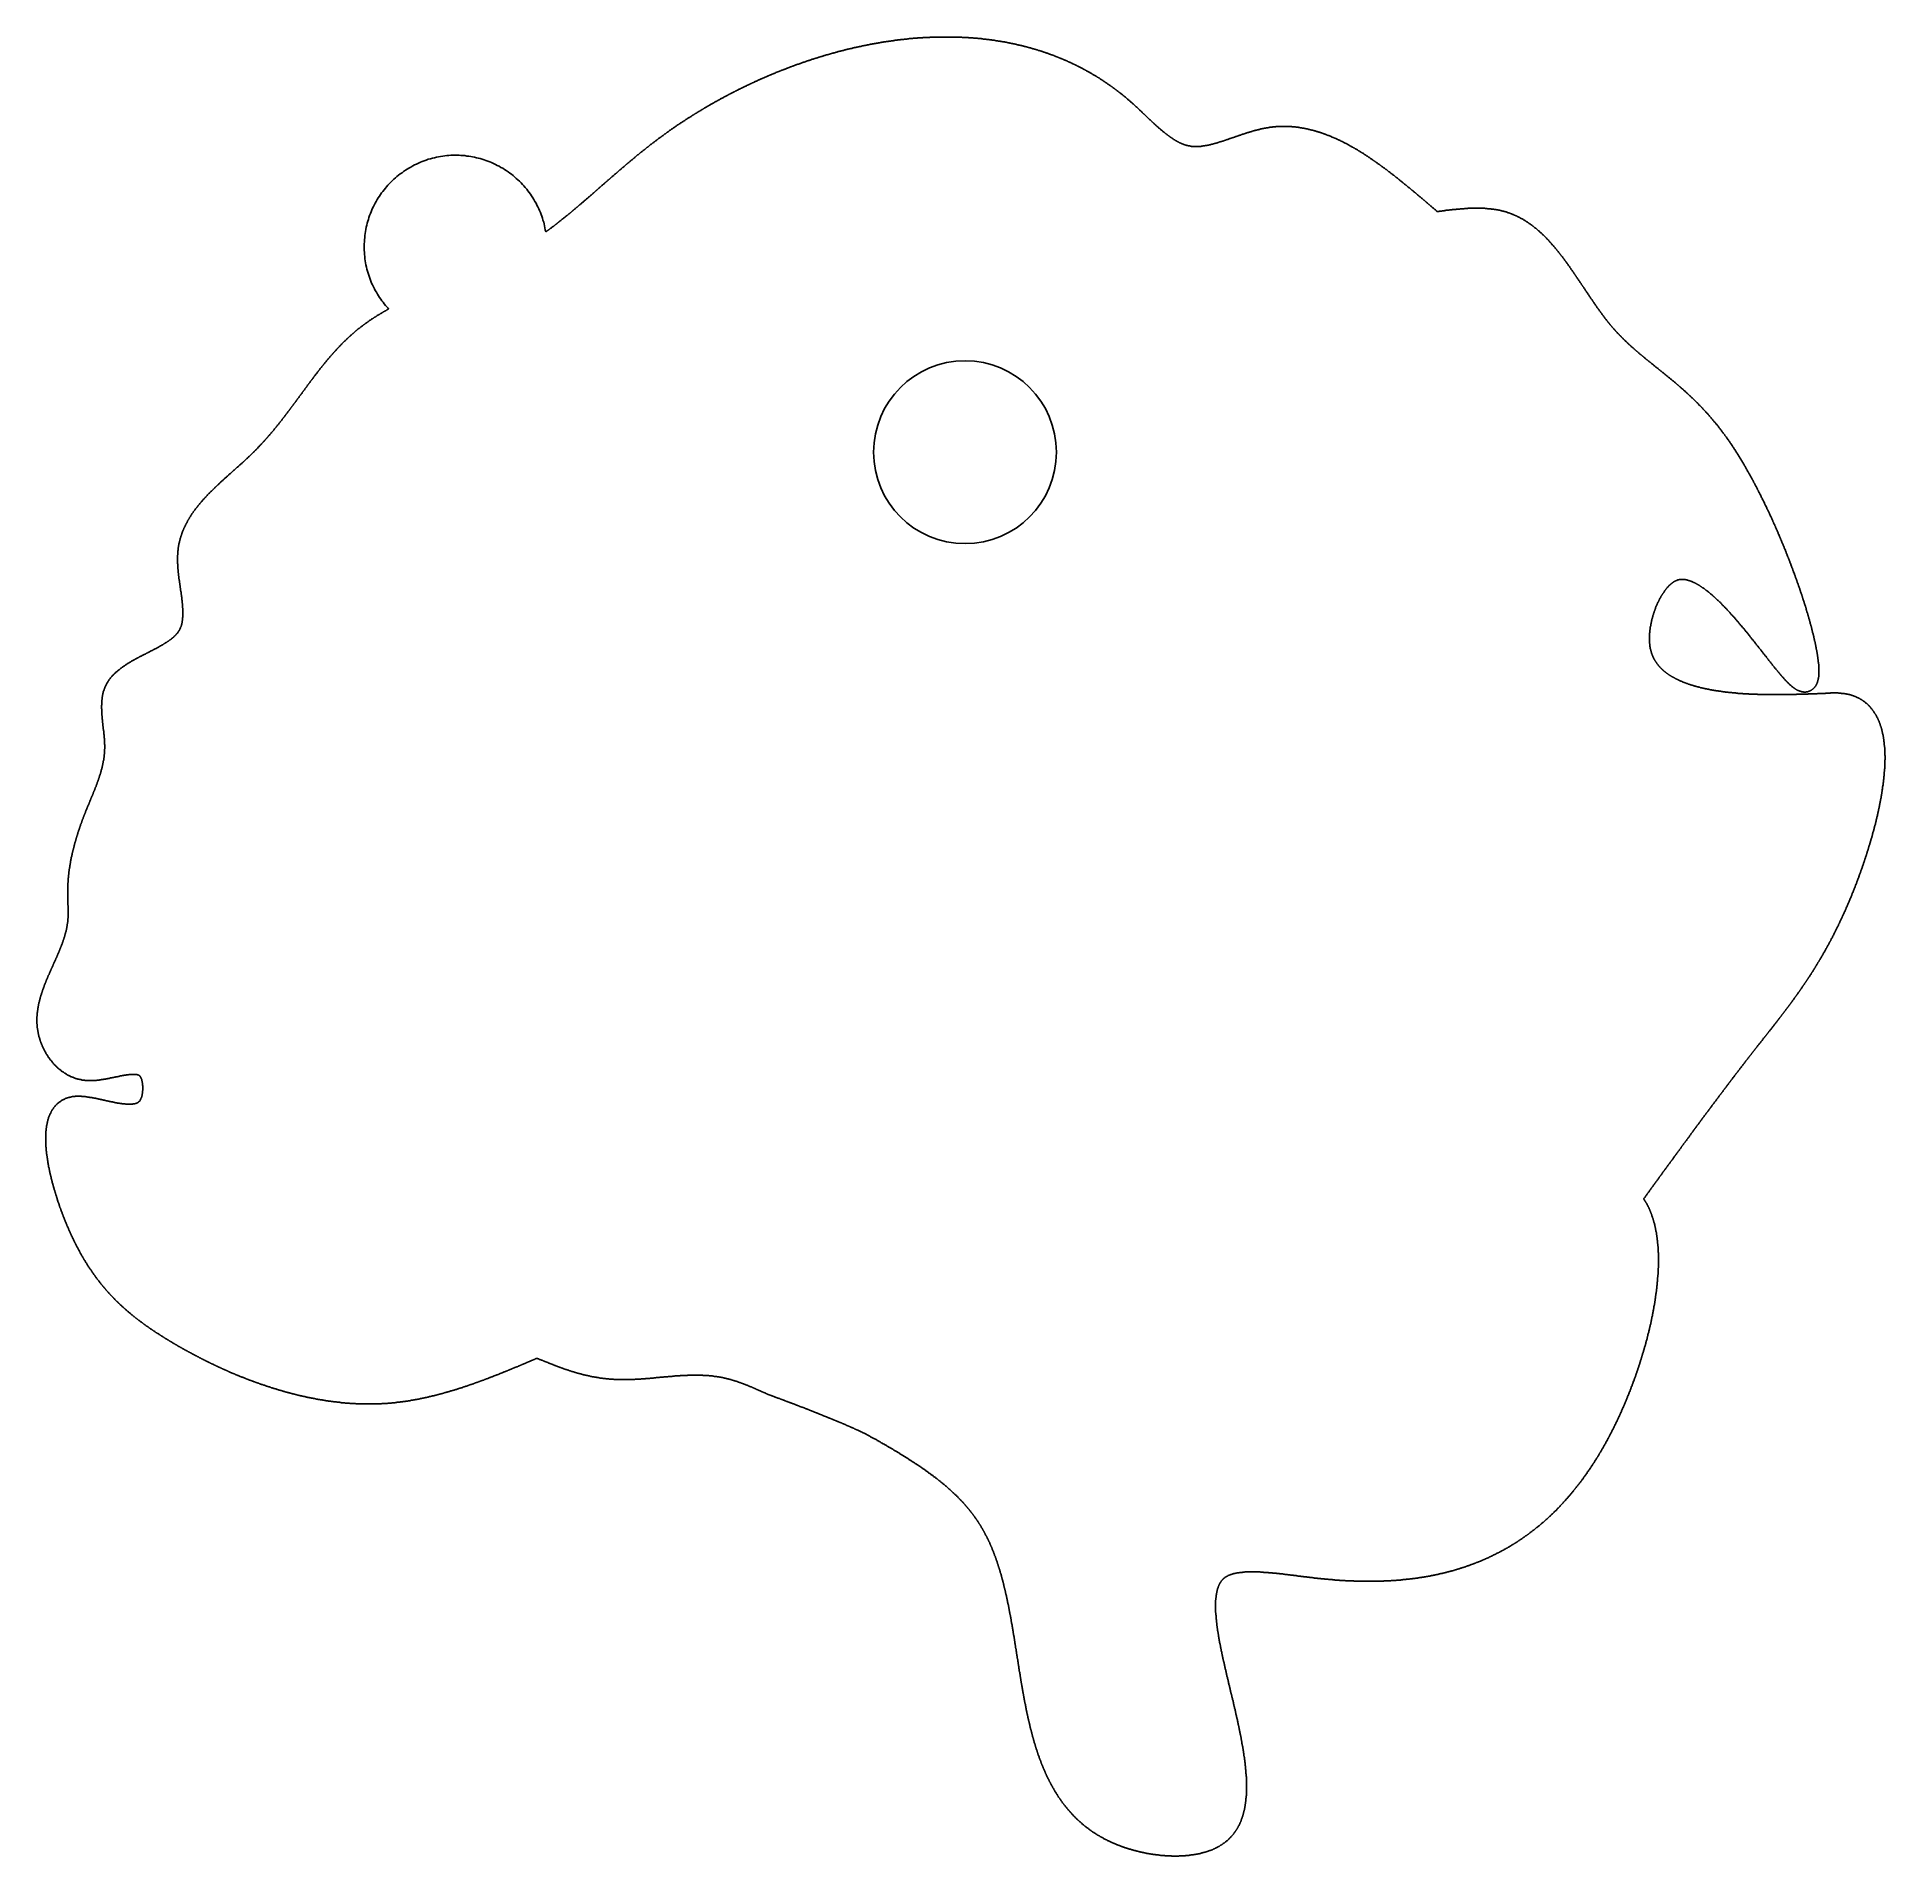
# Model space of a CAD drawing. Header units: millimetres. Extents: x 111 to 2999, y 81 to 1941.
# Drawn here: x 952.2 to 1053.3, y 1737 to 1836.5 of the extents above; entities that cross this region are included whole.
import ezdxf

# ---------------------------------------------------------------- set-up
doc = ezdxf.new("R2010")
doc.units = ezdxf.units.MM
doc.layers.add('DRAW', color=7, linetype='Continuous')

msp = doc.modelspace()

# ---------------------------------------------------------------- linework, layer by layer
msp.add_circle((1002.99, 1813.77), 5)
at = {"layer": 'DRAW'}
msp.add_polyline3d([(992.19, 1762.24, 0), (992.21, 1762.23, 0), (992.24, 1762.22, 0), (992.26, 1762.21, 0), (992.29, 1762.21, 0), (992.32, 1762.2, 0), (992.34, 1762.19, 0), (992.37, 1762.18, 0), (992.39, 1762.17, 0), (992.42, 1762.16, 0), (992.44, 1762.15, 0), (992.47, 1762.14, 0), (992.49, 1762.13, 0), (992.52, 1762.12, 0), (992.55, 1762.11, 0), (992.57, 1762.1, 0), (992.6, 1762.09, 0), (992.62, 1762.08, 0), (992.65, 1762.07, 0), (992.67, 1762.06, 0), (992.7, 1762.05, 0), (992.72, 1762.04, 0), (992.75, 1762.03, 0), (992.78, 1762.02, 0), (992.8, 1762.01, 0), (992.83, 1762.01, 0), (992.85, 1762, 0), (992.88, 1761.99, 0), (992.9, 1761.98, 0), (992.93, 1761.97, 0), (992.95, 1761.96, 0), (992.98, 1761.95, 0), (993.01, 1761.94, 0), (993.03, 1761.93, 0), (993.06, 1761.92, 0), (993.08, 1761.91, 0), (993.11, 1761.9, 0), (993.13, 1761.89, 0), (993.16, 1761.88, 0), (993.18, 1761.87, 0), (993.21, 1761.86, 0), (993.23, 1761.85, 0), (993.26, 1761.84, 0), (993.29, 1761.83, 0), (993.31, 1761.82, 0), (993.34, 1761.81, 0), (993.36, 1761.8, 0), (993.39, 1761.79, 0), (993.41, 1761.79, 0), (993.44, 1761.78, 0), (993.46, 1761.77, 0), (993.49, 1761.76, 0), (993.51, 1761.75, 0), (993.54, 1761.74, 0), (993.56, 1761.73, 0), (993.59, 1761.72, 0), (993.62, 1761.71, 0), (993.64, 1761.7, 0), (993.67, 1761.69, 0), (993.69, 1761.68, 0), (993.72, 1761.67, 0), (993.74, 1761.66, 0), (993.77, 1761.65, 0), (993.79, 1761.64, 0), (993.82, 1761.63, 0), (993.84, 1761.62, 0), (993.87, 1761.61, 0), (993.89, 1761.6, 0), (993.92, 1761.59, 0), (993.94, 1761.58, 0), (993.97, 1761.57, 0), (993.99, 1761.56, 0), (994.02, 1761.55, 0), (994.04, 1761.54, 0), (994.07, 1761.53, 0), (994.1, 1761.53, 0), (994.12, 1761.52, 0), (994.15, 1761.51, 0), (994.17, 1761.5, 0), (994.2, 1761.49, 0), (994.22, 1761.48, 0), (994.25, 1761.47, 0), (994.27, 1761.46, 0), (994.3, 1761.45, 0), (994.32, 1761.44, 0), (994.35, 1761.43, 0), (994.37, 1761.42, 0), (994.4, 1761.41, 0), (994.42, 1761.4, 0), (994.45, 1761.39, 0), (994.47, 1761.38, 0), (994.5, 1761.37, 0), (994.52, 1761.36, 0), (994.55, 1761.35, 0), (994.57, 1761.34, 0), (994.6, 1761.33, 0), (994.62, 1761.32, 0), (994.65, 1761.31, 0), (994.67, 1761.3, 0), (994.7, 1761.29, 0), (994.72, 1761.28, 0), (994.75, 1761.27, 0), (994.77, 1761.26, 0), (994.8, 1761.25, 0), (994.82, 1761.24, 0), (994.85, 1761.23, 0), (994.87, 1761.22, 0), (994.9, 1761.21, 0), (994.92, 1761.2, 0), (994.95, 1761.19, 0), (994.97, 1761.18, 0), (995, 1761.17, 0), (995.02, 1761.16, 0), (995.05, 1761.15, 0), (995.07, 1761.14, 0), (995.1, 1761.13, 0), (995.12, 1761.12, 0), (995.15, 1761.11, 0), (995.17, 1761.1, 0), (995.2, 1761.09, 0), (995.22, 1761.08, 0), (995.25, 1761.07, 0), (995.27, 1761.06, 0), (995.29, 1761.05, 0), (995.32, 1761.04, 0), (995.34, 1761.03, 0), (995.37, 1761.02, 0), (995.39, 1761.01, 0), (995.42, 1761, 0), (995.44, 1760.99, 0), (995.47, 1760.98, 0), (995.49, 1760.97, 0), (995.52, 1760.96, 0), (995.54, 1760.95, 0), (995.57, 1760.94, 0), (995.59, 1760.93, 0), (995.62, 1760.92, 0), (995.64, 1760.91, 0), (995.66, 1760.9, 0), (995.69, 1760.89, 0), (995.71, 1760.88, 0), (995.74, 1760.87, 0), (995.76, 1760.86, 0), (995.79, 1760.85, 0), (995.81, 1760.84, 0), (995.84, 1760.83, 0), (995.86, 1760.82, 0), (995.88, 1760.81, 0), (995.91, 1760.8, 0), (995.93, 1760.79, 0), (995.96, 1760.78, 0), (995.98, 1760.77, 0), (996.01, 1760.76, 0), (996.03, 1760.75, 0), (996.06, 1760.74, 0), (996.08, 1760.73, 0), (996.1, 1760.72, 0), (996.13, 1760.71, 0), (996.15, 1760.7, 0), (996.18, 1760.69, 0), (996.2, 1760.68, 0), (996.23, 1760.67, 0), (996.25, 1760.66, 0), (996.27, 1760.65, 0), (996.3, 1760.64, 0), (996.32, 1760.63, 0), (996.35, 1760.62, 0), (996.37, 1760.61, 0), (996.39, 1760.6, 0), (996.42, 1760.59, 0), (996.44, 1760.58, 0), (996.47, 1760.57, 0), (996.49, 1760.55, 0), (996.51, 1760.54, 0), (996.54, 1760.53, 0), (996.56, 1760.52, 0), (996.59, 1760.51, 0), (996.61, 1760.5, 0), (996.63, 1760.49, 0), (996.66, 1760.48, 0), (996.68, 1760.47, 0), (996.71, 1760.46, 0), (996.73, 1760.45, 0), (996.75, 1760.44, 0), (996.78, 1760.43, 0), (996.8, 1760.42, 0), (996.83, 1760.41, 0), (996.85, 1760.4, 0), (996.87, 1760.39, 0), (996.9, 1760.38, 0), (996.92, 1760.37, 0), (996.94, 1760.35, 0), (996.97, 1760.34, 0), (996.99, 1760.33, 0), (997.02, 1760.32, 0), (997.04, 1760.31, 0), (997.06, 1760.3, 0), (997.09, 1760.29, 0), (997.11, 1760.28, 0), (997.13, 1760.27, 0), (997.16, 1760.26, 0), (997.18, 1760.25, 0), (997.2, 1760.24, 0), (997.23, 1760.23, 0), (997.25, 1760.22, 0), (997.28, 1760.2, 0), (997.3, 1760.19, 0), (997.32, 1760.18, 0), (997.35, 1760.17, 0), (997.37, 1760.16, 0), (997.39, 1760.15, 0), (997.42, 1760.14, 0), (997.44, 1760.13, 0), (997.46, 1760.12, 0), (997.49, 1760.11, 0), (997.51, 1760.09, 0), (997.55, 1760.07, 0), (997.59, 1760.05, 0), (997.63, 1760.03, 0), (997.67, 1760.01, 0), (997.71, 1759.99, 0), (997.74, 1759.97, 0), (997.78, 1759.95, 0), (997.82, 1759.92, 0), (997.86, 1759.9, 0), (997.9, 1759.88, 0), (997.93, 1759.86, 0), (997.97, 1759.84, 0), (998.01, 1759.82, 0), (998.05, 1759.8, 0), (998.08, 1759.78, 0), (998.12, 1759.76, 0), (998.16, 1759.74, 0), (998.19, 1759.72, 0), (998.23, 1759.69, 0), (998.27, 1759.67, 0), (998.3, 1759.65, 0), (998.34, 1759.63, 0), (998.38, 1759.61, 0), (998.41, 1759.59, 0), (998.45, 1759.57, 0), (998.48, 1759.55, 0), (998.52, 1759.53, 0), (998.56, 1759.51, 0), (998.59, 1759.49, 0), (998.63, 1759.47, 0), (998.66, 1759.45, 0), (998.7, 1759.43, 0), (998.73, 1759.41, 0), (998.77, 1759.39, 0), (998.8, 1759.37, 0), (998.83, 1759.35, 0), (998.87, 1759.33, 0), (998.9, 1759.31, 0), (998.94, 1759.29, 0), (998.97, 1759.27, 0), (999, 1759.25, 0), (999.04, 1759.23, 0), (999.07, 1759.21, 0), (999.1, 1759.19, 0), (999.14, 1759.17, 0), (999.17, 1759.15, 0), (999.2, 1759.13, 0), (999.24, 1759.11, 0), (999.27, 1759.09, 0), (999.3, 1759.07, 0), (999.33, 1759.05, 0), (999.37, 1759.03, 0), (999.4, 1759.01, 0), (999.43, 1758.99, 0), (999.46, 1758.97, 0), (999.49, 1758.95, 0), (999.53, 1758.93, 0), (999.56, 1758.91, 0), (999.59, 1758.89, 0), (999.62, 1758.87, 0), (999.65, 1758.86, 0), (999.68, 1758.84, 0), (999.71, 1758.82, 0), (999.74, 1758.8, 0), (999.77, 1758.78, 0), (999.8, 1758.76, 0), (999.83, 1758.74, 0), (999.86, 1758.72, 0), (999.89, 1758.7, 0), (999.92, 1758.68, 0), (999.95, 1758.66, 0), (999.98, 1758.64, 0), (1000.01, 1758.62, 0), (1000.04, 1758.61, 0), (1000.07, 1758.59, 0), (1000.1, 1758.57, 0), (1000.13, 1758.55, 0), (1000.16, 1758.53, 0), (1000.19, 1758.51, 0), (1000.22, 1758.49, 0), (1000.25, 1758.47, 0), (1000.27, 1758.45, 0), (1000.3, 1758.44, 0), (1000.33, 1758.42, 0), (1000.36, 1758.4, 0), (1000.39, 1758.38, 0), (1000.42, 1758.36, 0), (1000.44, 1758.34, 0), (1000.47, 1758.32, 0), (1000.5, 1758.3, 0), (1000.53, 1758.29, 0), (1000.55, 1758.27, 0), (1000.58, 1758.25, 0), (1000.61, 1758.23, 0), (1000.63, 1758.21, 0), (1000.66, 1758.19, 0), (1000.69, 1758.17, 0), (1000.71, 1758.16, 0), (1000.74, 1758.14, 0), (1000.77, 1758.12, 0), (1000.79, 1758.1, 0), (1000.82, 1758.08, 0), (1000.85, 1758.06, 0), (1000.87, 1758.04, 0), (1000.9, 1758.03, 0), (1000.92, 1758.01, 0), (1000.95, 1757.99, 0), (1000.97, 1757.97, 0), (1001, 1757.95, 0), (1001.02, 1757.93, 0), (1001.05, 1757.92, 0), (1001.07, 1757.9, 0), (1001.1, 1757.88, 0), (1001.12, 1757.86, 0), (1001.15, 1757.84, 0), (1001.17, 1757.82, 0), (1001.2, 1757.81, 0), (1001.22, 1757.79, 0), (1001.25, 1757.77, 0), (1001.27, 1757.75, 0), (1001.3, 1757.73, 0), (1001.32, 1757.72, 0), (1001.34, 1757.7, 0), (1001.37, 1757.68, 0), (1001.39, 1757.66, 0), (1001.41, 1757.64, 0), (1001.44, 1757.63, 0), (1001.46, 1757.61, 0), (1001.48, 1757.59, 0), (1001.51, 1757.57, 0), (1001.53, 1757.55, 0), (1001.55, 1757.53, 0), (1001.58, 1757.52, 0), (1001.6, 1757.5, 0), (1001.62, 1757.48, 0), (1001.64, 1757.46, 0), (1001.67, 1757.44, 0), (1001.69, 1757.43, 0), (1001.71, 1757.41, 0), (1001.73, 1757.39, 0), (1001.75, 1757.37, 0), (1001.78, 1757.35, 0), (1001.8, 1757.34, 0), (1001.82, 1757.32, 0), (1001.84, 1757.3, 0), (1001.86, 1757.28, 0), (1001.88, 1757.27, 0), (1001.9, 1757.25, 0), (1001.93, 1757.23, 0), (1001.95, 1757.21, 0), (1001.97, 1757.19, 0), (1001.99, 1757.18, 0), (1002.01, 1757.16, 0), (1002.03, 1757.14, 0), (1002.05, 1757.12, 0), (1002.07, 1757.1, 0), (1002.09, 1757.09, 0), (1002.11, 1757.07, 0), (1002.13, 1757.05, 0), (1002.15, 1757.03, 0), (1002.17, 1757.01, 0), (1002.19, 1757, 0), (1002.21, 1756.98, 0), (1002.23, 1756.96, 0), (1002.25, 1756.94, 0), (1002.27, 1756.93, 0), (1002.29, 1756.91, 0), (1002.31, 1756.89, 0), (1002.33, 1756.87, 0), (1002.35, 1756.85, 0), (1002.37, 1756.84, 0), (1002.38, 1756.82, 0), (1002.4, 1756.8, 0), (1002.42, 1756.78, 0), (1002.44, 1756.76, 0), (1002.46, 1756.75, 0), (1002.48, 1756.73, 0), (1002.5, 1756.71, 0), (1002.51, 1756.69, 0), (1002.53, 1756.68, 0), (1002.55, 1756.66, 0), (1002.57, 1756.64, 0), (1002.59, 1756.62, 0), (1002.6, 1756.6, 0), (1002.62, 1756.59, 0), (1002.64, 1756.57, 0), (1002.66, 1756.55, 0), (1002.68, 1756.53, 0), (1002.69, 1756.51, 0), (1002.71, 1756.5, 0), (1002.73, 1756.48, 0), (1002.74, 1756.46, 0), (1002.76, 1756.44, 0), (1002.78, 1756.42, 0), (1002.8, 1756.41, 0), (1002.81, 1756.39, 0), (1002.83, 1756.37, 0), (1002.85, 1756.35, 0), (1002.86, 1756.34, 0), (1002.88, 1756.32, 0), (1002.9, 1756.3, 0), (1002.91, 1756.28, 0), (1002.93, 1756.26, 0), (1002.94, 1756.25, 0), (1002.96, 1756.23, 0), (1002.98, 1756.21, 0), (1002.99, 1756.19, 0), (1003.01, 1756.17, 0), (1003.02, 1756.15, 0), (1003.04, 1756.14, 0), (1003.06, 1756.12, 0), (1003.07, 1756.1, 0), (1003.09, 1756.08, 0), (1003.1, 1756.06, 0), (1003.12, 1756.05, 0), (1003.13, 1756.03, 0), (1003.15, 1756.01, 0), (1003.16, 1755.99, 0), (1003.18, 1755.97, 0), (1003.19, 1755.96, 0), (1003.21, 1755.94, 0), (1003.22, 1755.92, 0), (1003.24, 1755.9, 0), (1003.25, 1755.88, 0), (1003.27, 1755.86, 0), (1003.28, 1755.85, 0), (1003.3, 1755.83, 0), (1003.31, 1755.81, 0), (1003.32, 1755.79, 0), (1003.34, 1755.77, 0), (1003.35, 1755.75, 0), (1003.37, 1755.74, 0), (1003.38, 1755.72, 0), (1003.4, 1755.7, 0), (1003.41, 1755.68, 0), (1003.42, 1755.66, 0), (1003.44, 1755.64, 0), (1003.45, 1755.62, 0), (1003.46, 1755.61, 0), (1003.48, 1755.59, 0), (1003.49, 1755.57, 0), (1003.51, 1755.55, 0), (1003.52, 1755.53, 0), (1003.53, 1755.51, 0), (1003.55, 1755.49, 0), (1003.56, 1755.48, 0), (1003.57, 1755.46, 0), (1003.58, 1755.44, 0), (1003.6, 1755.42, 0), (1003.61, 1755.4, 0), (1003.62, 1755.38, 0), (1003.64, 1755.36, 0), (1003.65, 1755.34, 0), (1003.66, 1755.33, 0), (1003.67, 1755.31, 0), (1003.69, 1755.29, 0), (1003.7, 1755.27, 0), (1003.71, 1755.25, 0), (1003.72, 1755.23, 0), (1003.74, 1755.21, 0), (1003.75, 1755.19, 0), (1003.76, 1755.17, 0), (1003.77, 1755.15, 0), (1003.79, 1755.13, 0), (1003.8, 1755.12, 0), (1003.81, 1755.1, 0), (1003.82, 1755.08, 0), (1003.83, 1755.06, 0), (1003.85, 1755.04, 0), (1003.86, 1755.02, 0), (1003.87, 1755, 0), (1003.88, 1754.98, 0), (1003.89, 1754.96, 0), (1003.9, 1754.94, 0), (1003.92, 1754.92, 0), (1003.93, 1754.9, 0), (1003.94, 1754.88, 0), (1003.95, 1754.86, 0), (1003.96, 1754.84, 0), (1003.97, 1754.82, 0), (1003.98, 1754.8, 0), (1003.99, 1754.78, 0), (1004.01, 1754.76, 0), (1004.02, 1754.74, 0), (1004.03, 1754.72, 0), (1004.04, 1754.7, 0), (1004.05, 1754.68, 0), (1004.06, 1754.66, 0), (1004.07, 1754.64, 0), (1004.08, 1754.62, 0), (1004.09, 1754.6, 0), (1004.1, 1754.58, 0), (1004.11, 1754.56, 0), (1004.12, 1754.54, 0), (1004.13, 1754.52, 0), (1004.15, 1754.5, 0), (1004.16, 1754.48, 0), (1004.17, 1754.46, 0), (1004.18, 1754.44, 0), (1004.19, 1754.42, 0), (1004.2, 1754.4, 0), (1004.21, 1754.38, 0), (1004.22, 1754.36, 0), (1004.23, 1754.34, 0), (1004.24, 1754.32, 0), (1004.25, 1754.3, 0), (1004.26, 1754.28, 0), (1004.27, 1754.26, 0), (1004.28, 1754.23, 0), (1004.29, 1754.21, 0), (1004.3, 1754.19, 0), (1004.31, 1754.17, 0), (1004.32, 1754.15, 0), (1004.33, 1754.13, 0), (1004.34, 1754.11, 0), (1004.35, 1754.09, 0), (1004.35, 1754.07, 0), (1004.36, 1754.04, 0), (1004.37, 1754.02, 0), (1004.38, 1754, 0), (1004.39, 1753.98, 0), (1004.4, 1753.96, 0), (1004.41, 1753.94, 0), (1004.42, 1753.92, 0), (1004.43, 1753.89, 0), (1004.44, 1753.87, 0), (1004.45, 1753.85, 0), (1004.46, 1753.83, 0), (1004.47, 1753.81, 0), (1004.47, 1753.79, 0), (1004.48, 1753.76, 0), (1004.49, 1753.74, 0), (1004.5, 1753.72, 0), (1004.51, 1753.7, 0), (1004.52, 1753.68, 0), (1004.53, 1753.65, 0), (1004.54, 1753.63, 0), (1004.55, 1753.61, 0), (1004.55, 1753.59, 0), (1004.56, 1753.57, 0), (1004.57, 1753.54, 0), (1004.58, 1753.52, 0), (1004.59, 1753.5, 0), (1004.6, 1753.48, 0), (1004.61, 1753.45, 0), (1004.61, 1753.43, 0), (1004.62, 1753.41, 0), (1004.63, 1753.39, 0), (1004.64, 1753.36, 0), (1004.65, 1753.34, 0), (1004.66, 1753.32, 0), (1004.66, 1753.3, 0), (1004.67, 1753.27, 0), (1004.68, 1753.25, 0), (1004.69, 1753.23, 0), (1004.7, 1753.21, 0), (1004.7, 1753.18, 0), (1004.71, 1753.16, 0), (1004.72, 1753.14, 0), (1004.73, 1753.11, 0), (1004.74, 1753.09, 0), (1004.74, 1753.07, 0), (1004.75, 1753.04, 0), (1004.76, 1753.02, 0), (1004.77, 1753, 0), (1004.77, 1752.97, 0), (1004.78, 1752.95, 0), (1004.79, 1752.93, 0), (1004.8, 1752.91, 0), (1004.8, 1752.88, 0), (1004.81, 1752.86, 0), (1004.82, 1752.84, 0), (1004.83, 1752.81, 0), (1004.83, 1752.79, 0), (1004.84, 1752.76, 0), (1004.85, 1752.74, 0), (1004.86, 1752.72, 0), (1004.86, 1752.69, 0), (1004.87, 1752.67, 0), (1004.88, 1752.65, 0), (1004.89, 1752.62, 0), (1004.89, 1752.6, 0), (1004.9, 1752.58, 0), (1004.91, 1752.55, 0), (1004.91, 1752.53, 0), (1004.92, 1752.5, 0), (1004.93, 1752.48, 0), (1004.93, 1752.46, 0), (1004.94, 1752.43, 0), (1004.95, 1752.41, 0), (1004.96, 1752.38, 0), (1004.96, 1752.36, 0), (1004.97, 1752.34, 0), (1004.98, 1752.31, 0), (1004.98, 1752.29, 0), (1004.99, 1752.26, 0), (1005, 1752.24, 0), (1005, 1752.21, 0), (1005.01, 1752.19, 0), (1005.02, 1752.17, 0), (1005.02, 1752.14, 0), (1005.03, 1752.12, 0), (1005.04, 1752.09, 0), (1005.04, 1752.07, 0), (1005.05, 1752.04, 0), (1005.06, 1752.02, 0), (1005.06, 1752, 0), (1005.07, 1751.97, 0), (1005.07, 1751.95, 0), (1005.08, 1751.92, 0), (1005.09, 1751.9, 0), (1005.09, 1751.87, 0), (1005.1, 1751.85, 0), (1005.11, 1751.82, 0), (1005.11, 1751.8, 0), (1005.12, 1751.77, 0), (1005.12, 1751.75, 0), (1005.13, 1751.72, 0), (1005.14, 1751.7, 0), (1005.14, 1751.67, 0), (1005.15, 1751.65, 0), (1005.15, 1751.62, 0), (1005.16, 1751.6, 0), (1005.17, 1751.57, 0), (1005.17, 1751.55, 0), (1005.18, 1751.52, 0), (1005.18, 1751.5, 0), (1005.19, 1751.47, 0), (1005.2, 1751.45, 0), (1005.2, 1751.42, 0), (1005.21, 1751.4, 0), (1005.21, 1751.37, 0), (1005.22, 1751.35, 0), (1005.23, 1751.32, 0), (1005.23, 1751.3, 0), (1005.24, 1751.27, 0), (1005.24, 1751.25, 0), (1005.25, 1751.22, 0), (1005.25, 1751.2, 0), (1005.26, 1751.17, 0), (1005.26, 1751.15, 0), (1005.27, 1751.12, 0), (1005.28, 1751.09, 0), (1005.28, 1751.07, 0), (1005.29, 1751.04, 0), (1005.29, 1751.02, 0), (1005.3, 1750.99, 0), (1005.3, 1750.97, 0), (1005.31, 1750.94, 0), (1005.31, 1750.92, 0), (1005.32, 1750.89, 0), (1005.32, 1750.86, 0), (1005.33, 1750.84, 0), (1005.34, 1750.81, 0), (1005.34, 1750.79, 0), (1005.35, 1750.76, 0), (1005.35, 1750.74, 0), (1005.36, 1750.71, 0), (1005.36, 1750.68, 0), (1005.37, 1750.66, 0), (1005.37, 1750.63, 0), (1005.38, 1750.61, 0), (1005.38, 1750.58, 0), (1005.39, 1750.55, 0), (1005.39, 1750.53, 0), (1005.4, 1750.5, 0), (1005.4, 1750.48, 0), (1005.41, 1750.45, 0), (1005.41, 1750.42, 0), (1005.42, 1750.4, 0), (1005.42, 1750.37, 0), (1005.43, 1750.35, 0), (1005.43, 1750.32, 0), (1005.44, 1750.29, 0), (1005.44, 1750.27, 0), (1005.45, 1750.24, 0), (1005.45, 1750.22, 0), (1005.46, 1750.19, 0), (1005.46, 1750.16, 0), (1005.47, 1750.14, 0), (1005.47, 1750.11, 0), (1005.48, 1750.09, 0), (1005.48, 1750.06, 0), (1005.49, 1750.03, 0), (1005.49, 1750.01, 0), (1005.5, 1749.98, 0), (1005.5, 1749.95, 0), (1005.51, 1749.93, 0), (1005.51, 1749.9, 0), (1005.51, 1749.87, 0), (1005.52, 1749.85, 0), (1005.52, 1749.82, 0), (1005.53, 1749.8, 0), (1005.53, 1749.77, 0), (1005.54, 1749.74, 0), (1005.54, 1749.72, 0), (1005.55, 1749.69, 0), (1005.55, 1749.66, 0), (1005.56, 1749.64, 0), (1005.56, 1749.61, 0), (1005.57, 1749.58, 0), (1005.57, 1749.56, 0), (1005.57, 1749.53, 0), (1005.58, 1749.5, 0), (1005.58, 1749.48, 0), (1005.59, 1749.45, 0), (1005.59, 1749.42, 0), (1005.6, 1749.4, 0), (1005.6, 1749.37, 0), (1005.61, 1749.34, 0), (1005.61, 1749.32, 0), (1005.62, 1749.29, 0), (1005.62, 1749.26, 0), (1005.62, 1749.24, 0), (1005.63, 1749.21, 0), (1005.63, 1749.18, 0), (1005.64, 1749.16, 0), (1005.64, 1749.13, 0), (1005.65, 1749.1, 0), (1005.65, 1749.08, 0), (1005.66, 1749.05, 0), (1005.66, 1749.02, 0), (1005.66, 1749, 0), (1005.67, 1748.97, 0), (1005.67, 1748.94, 0), (1005.68, 1748.92, 0), (1005.68, 1748.89, 0), (1005.69, 1748.86, 0), (1005.69, 1748.84, 0), (1005.69, 1748.81, 0), (1005.7, 1748.78, 0), (1005.7, 1748.75, 0), (1005.71, 1748.73, 0), (1005.71, 1748.7, 0), (1005.72, 1748.67, 0), (1005.72, 1748.65, 0), (1005.72, 1748.62, 0), (1005.73, 1748.59, 0), (1005.73, 1748.57, 0), (1005.74, 1748.54, 0), (1005.74, 1748.51, 0), (1005.75, 1748.49, 0), (1005.75, 1748.46, 0), (1005.75, 1748.43, 0), (1005.76, 1748.4, 0), (1005.76, 1748.38, 0), (1005.77, 1748.35, 0), (1005.77, 1748.32, 0), (1005.78, 1748.3, 0), (1005.78, 1748.27, 0), (1005.78, 1748.24, 0), (1005.79, 1748.22, 0), (1005.79, 1748.19, 0), (1005.8, 1748.16, 0), (1005.8, 1748.13, 0), (1005.81, 1748.11, 0), (1005.81, 1748.08, 0), (1005.81, 1748.05, 0), (1005.82, 1748.03, 0), (1005.82, 1748, 0), (1005.83, 1747.97, 0), (1005.83, 1747.95, 0), (1005.84, 1747.92, 0), (1005.84, 1747.89, 0), (1005.84, 1747.86, 0), (1005.85, 1747.84, 0), (1005.85, 1747.81, 0), (1005.86, 1747.78, 0), (1005.86, 1747.76, 0), (1005.87, 1747.73, 0), (1005.87, 1747.7, 0), (1005.87, 1747.67, 0), (1005.88, 1747.65, 0), (1005.88, 1747.62, 0), (1005.89, 1747.59, 0), (1005.89, 1747.57, 0), (1005.9, 1747.54, 0), (1005.9, 1747.51, 0), (1005.9, 1747.48, 0), (1005.91, 1747.46, 0), (1005.91, 1747.43, 0), (1005.92, 1747.4, 0), (1005.92, 1747.38, 0), (1005.93, 1747.35, 0), (1005.93, 1747.32, 0), (1005.93, 1747.29, 0), (1005.94, 1747.27, 0), (1005.94, 1747.24, 0), (1005.95, 1747.21, 0), (1005.95, 1747.19, 0), (1005.96, 1747.16, 0), (1005.96, 1747.13, 0), (1005.96, 1747.1, 0), (1005.97, 1747.08, 0), (1005.97, 1747.05, 0), (1005.98, 1747.02, 0), (1005.98, 1747, 0), (1005.99, 1746.97, 0), (1005.99, 1746.94, 0), (1006, 1746.92, 0), (1006, 1746.89, 0), (1006, 1746.86, 0), (1006.01, 1746.83, 0), (1006.01, 1746.81, 0), (1006.02, 1746.78, 0), (1006.02, 1746.75, 0), (1006.03, 1746.73, 0), (1006.03, 1746.7, 0), (1006.04, 1746.67, 0), (1006.04, 1746.64, 0), (1006.04, 1746.62, 0), (1006.05, 1746.59, 0), (1006.05, 1746.56, 0), (1006.06, 1746.54, 0), (1006.06, 1746.51, 0), (1006.07, 1746.48, 0), (1006.07, 1746.45, 0), (1006.08, 1746.43, 0), (1006.08, 1746.4, 0), (1006.08, 1746.37, 0), (1006.09, 1746.35, 0), (1006.09, 1746.32, 0), (1006.1, 1746.29, 0), (1006.1, 1746.27, 0), (1006.11, 1746.24, 0), (1006.11, 1746.21, 0), (1006.12, 1746.18, 0), (1006.12, 1746.16, 0), (1006.13, 1746.13, 0), (1006.13, 1746.1, 0), (1006.14, 1746.08, 0), (1006.14, 1746.05, 0), (1006.15, 1746.02, 0), (1006.15, 1746, 0), (1006.16, 1745.97, 0), (1006.16, 1745.94, 0), (1006.17, 1745.91, 0), (1006.17, 1745.89, 0), (1006.17, 1745.86, 0), (1006.18, 1745.83, 0), (1006.18, 1745.81, 0), (1006.19, 1745.78, 0), (1006.19, 1745.75, 0), (1006.2, 1745.73, 0), (1006.2, 1745.7, 0), (1006.21, 1745.67, 0), (1006.21, 1745.65, 0), (1006.22, 1745.62, 0), (1006.22, 1745.59, 0), (1006.23, 1745.57, 0), (1006.23, 1745.54, 0), (1006.24, 1745.51, 0), (1006.24, 1745.49, 0), (1006.25, 1745.46, 0), (1006.25, 1745.43, 0), (1006.26, 1745.41, 0), (1006.26, 1745.38, 0), (1006.27, 1745.35, 0), (1006.28, 1745.32, 0), (1006.28, 1745.3, 0), (1006.29, 1745.27, 0), (1006.29, 1745.24, 0), (1006.3, 1745.22, 0), (1006.3, 1745.19, 0), (1006.31, 1745.16, 0), (1006.31, 1745.14, 0), (1006.32, 1745.11, 0), (1006.32, 1745.08, 0), (1006.33, 1745.06, 0), (1006.33, 1745.03, 0), (1006.34, 1745.01, 0), (1006.34, 1744.98, 0), (1006.35, 1744.95, 0), (1006.36, 1744.93, 0), (1006.36, 1744.9, 0), (1006.37, 1744.87, 0), (1006.37, 1744.85, 0), (1006.38, 1744.82, 0), (1006.38, 1744.79, 0), (1006.39, 1744.77, 0), (1006.39, 1744.74, 0), (1006.4, 1744.71, 0), (1006.41, 1744.69, 0), (1006.41, 1744.66, 0), (1006.42, 1744.63, 0), (1006.42, 1744.61, 0), (1006.43, 1744.58, 0), (1006.43, 1744.56, 0), (1006.44, 1744.53, 0), (1006.45, 1744.5, 0), (1006.45, 1744.48, 0), (1006.46, 1744.45, 0), (1006.46, 1744.42, 0), (1006.47, 1744.4, 0), (1006.48, 1744.37, 0), (1006.48, 1744.35, 0), (1006.49, 1744.32, 0), (1006.49, 1744.29, 0), (1006.5, 1744.27, 0), (1006.51, 1744.24, 0), (1006.51, 1744.21, 0), (1006.52, 1744.19, 0), (1006.53, 1744.16, 0), (1006.53, 1744.14, 0), (1006.54, 1744.11, 0), (1006.54, 1744.08, 0), (1006.55, 1744.06, 0), (1006.56, 1744.03, 0), (1006.56, 1744.01, 0), (1006.57, 1743.98, 0), (1006.58, 1743.95, 0), (1006.58, 1743.93, 0), (1006.59, 1743.9, 0), (1006.6, 1743.88, 0), (1006.6, 1743.85, 0), (1006.61, 1743.82, 0), (1006.62, 1743.8, 0), (1006.62, 1743.77, 0), (1006.63, 1743.75, 0), (1006.64, 1743.72, 0), (1006.64, 1743.7, 0), (1006.65, 1743.67, 0), (1006.66, 1743.64, 0), (1006.66, 1743.62, 0), (1006.67, 1743.59, 0), (1006.68, 1743.57, 0), (1006.68, 1743.54, 0), (1006.69, 1743.52, 0), (1006.7, 1743.49, 0), (1006.7, 1743.46, 0), (1006.71, 1743.44, 0), (1006.72, 1743.41, 0), (1006.73, 1743.39, 0), (1006.73, 1743.36, 0), (1006.74, 1743.34, 0), (1006.75, 1743.31, 0), (1006.76, 1743.29, 0), (1006.76, 1743.26, 0), (1006.77, 1743.24, 0), (1006.78, 1743.21, 0), (1006.78, 1743.19, 0), (1006.79, 1743.16, 0), (1006.8, 1743.13, 0), (1006.81, 1743.11, 0), (1006.82, 1743.08, 0), (1006.82, 1743.06, 0), (1006.83, 1743.03, 0), (1006.84, 1743.01, 0), (1006.85, 1742.98, 0), (1006.85, 1742.96, 0), (1006.86, 1742.93, 0), (1006.87, 1742.91, 0), (1006.88, 1742.88, 0), (1006.89, 1742.86, 0), (1006.89, 1742.83, 0), (1006.9, 1742.81, 0), (1006.91, 1742.78, 0), (1006.92, 1742.76, 0), (1006.93, 1742.73, 0), (1006.93, 1742.71, 0), (1006.94, 1742.68, 0), (1006.95, 1742.66, 0), (1006.96, 1742.63, 0), (1006.97, 1742.61, 0), (1006.98, 1742.59, 0), (1006.98, 1742.56, 0), (1006.99, 1742.54, 0), (1007, 1742.51, 0), (1007.01, 1742.49, 0), (1007.02, 1742.46, 0), (1007.03, 1742.44, 0), (1007.04, 1742.41, 0), (1007.04, 1742.39, 0), (1007.05, 1742.36, 0), (1007.06, 1742.34, 0), (1007.07, 1742.32, 0), (1007.08, 1742.29, 0), (1007.09, 1742.27, 0), (1007.1, 1742.24, 0), (1007.11, 1742.22, 0), (1007.12, 1742.19, 0), (1007.13, 1742.17, 0), (1007.13, 1742.15, 0), (1007.14, 1742.12, 0), (1007.15, 1742.1, 0), (1007.16, 1742.07, 0), (1007.17, 1742.05, 0), (1007.18, 1742.02, 0), (1007.19, 1742, 0), (1007.2, 1741.98, 0), (1007.21, 1741.95, 0), (1007.22, 1741.93, 0), (1007.23, 1741.9, 0), (1007.24, 1741.88, 0), (1007.25, 1741.86, 0), (1007.26, 1741.83, 0), (1007.27, 1741.81, 0), (1007.28, 1741.79, 0), (1007.29, 1741.76, 0), (1007.3, 1741.74, 0), (1007.31, 1741.71, 0), (1007.32, 1741.69, 0), (1007.33, 1741.67, 0), (1007.34, 1741.64, 0), (1007.35, 1741.62, 0), (1007.36, 1741.6, 0), (1007.37, 1741.57, 0), (1007.38, 1741.55, 0), (1007.39, 1741.53, 0), (1007.4, 1741.5, 0), (1007.41, 1741.48, 0), (1007.42, 1741.46, 0), (1007.43, 1741.43, 0), (1007.44, 1741.41, 0), (1007.45, 1741.39, 0), (1007.47, 1741.36, 0), (1007.48, 1741.34, 0), (1007.49, 1741.32, 0), (1007.5, 1741.3, 0), (1007.51, 1741.27, 0), (1007.52, 1741.25, 0), (1007.53, 1741.23, 0), (1007.54, 1741.2, 0), (1007.55, 1741.18, 0), (1007.57, 1741.16, 0), (1007.58, 1741.14, 0), (1007.59, 1741.11, 0), (1007.6, 1741.09, 0), (1007.61, 1741.07, 0), (1007.62, 1741.04, 0), (1007.63, 1741.02, 0), (1007.65, 1741, 0), (1007.66, 1740.98, 0), (1007.67, 1740.95, 0), (1007.68, 1740.93, 0), (1007.69, 1740.91, 0), (1007.71, 1740.89, 0), (1007.72, 1740.86, 0), (1007.73, 1740.84, 0), (1007.74, 1740.82, 0), (1007.75, 1740.8, 0), (1007.77, 1740.78, 0), (1007.78, 1740.75, 0), (1007.79, 1740.73, 0), (1007.8, 1740.71, 0), (1007.82, 1740.69, 0), (1007.83, 1740.67, 0), (1007.84, 1740.64, 0), (1007.85, 1740.62, 0), (1007.87, 1740.6, 0), (1007.88, 1740.58, 0), (1007.89, 1740.56, 0), (1007.91, 1740.53, 0), (1007.92, 1740.51, 0), (1007.93, 1740.49, 0), (1007.95, 1740.47, 0), (1007.96, 1740.45, 0), (1007.97, 1740.43, 0), (1007.99, 1740.41, 0), (1008, 1740.38, 0), (1008.01, 1740.36, 0), (1008.03, 1740.34, 0), (1008.04, 1740.32, 0), (1008.05, 1740.3, 0), (1008.07, 1740.28, 0), (1008.08, 1740.26, 0), (1008.09, 1740.24, 0), (1008.11, 1740.21, 0), (1008.12, 1740.19, 0), (1008.14, 1740.17, 0), (1008.15, 1740.15, 0), (1008.17, 1740.13, 0), (1008.18, 1740.11, 0), (1008.19, 1740.09, 0), (1008.21, 1740.07, 0), (1008.22, 1740.05, 0), (1008.24, 1740.03, 0), (1008.25, 1740.01, 0), (1008.27, 1739.99, 0), (1008.28, 1739.97, 0), (1008.3, 1739.95, 0), (1008.31, 1739.93, 0), (1008.33, 1739.9, 0), (1008.34, 1739.88, 0), (1008.36, 1739.86, 0), (1008.37, 1739.84, 0), (1008.39, 1739.82, 0), (1008.4, 1739.8, 0), (1008.42, 1739.78, 0), (1008.43, 1739.76, 0), (1008.45, 1739.74, 0), (1008.46, 1739.72, 0), (1008.48, 1739.7, 0), (1008.49, 1739.68, 0), (1008.51, 1739.67, 0), (1008.53, 1739.65, 0), (1008.54, 1739.63, 0), (1008.56, 1739.61, 0), (1008.57, 1739.59, 0), (1008.59, 1739.57, 0), (1008.61, 1739.55, 0), (1008.62, 1739.53, 0), (1008.64, 1739.51, 0), (1008.66, 1739.49, 0), (1008.67, 1739.47, 0), (1008.69, 1739.45, 0), (1008.71, 1739.43, 0), (1008.72, 1739.41, 0), (1008.74, 1739.39, 0), (1008.76, 1739.38, 0), (1008.77, 1739.36, 0), (1008.79, 1739.34, 0), (1008.81, 1739.32, 0), (1008.82, 1739.3, 0), (1008.84, 1739.28, 0), (1008.86, 1739.26, 0), (1008.88, 1739.25, 0), (1008.89, 1739.23, 0), (1008.91, 1739.21, 0), (1008.93, 1739.19, 0), (1008.95, 1739.17, 0), (1008.96, 1739.15, 0), (1008.98, 1739.14, 0), (1009, 1739.12, 0), (1009.02, 1739.1, 0), (1009.04, 1739.08, 0), (1009.05, 1739.06, 0), (1009.07, 1739.05, 0), (1009.09, 1739.03, 0), (1009.11, 1739.01, 0), (1009.13, 1738.99, 0), (1009.15, 1738.97, 0), (1009.16, 1738.96, 0), (1009.18, 1738.94, 0), (1009.2, 1738.92, 0), (1009.22, 1738.9, 0), (1009.24, 1738.89, 0), (1009.26, 1738.87, 0), (1009.28, 1738.85, 0), (1009.3, 1738.84, 0), (1009.32, 1738.82, 0), (1009.34, 1738.8, 0), (1009.36, 1738.79, 0), (1009.37, 1738.77, 0), (1009.39, 1738.75, 0), (1009.41, 1738.73, 0), (1009.43, 1738.72, 0), (1009.45, 1738.7, 0), (1009.47, 1738.68, 0), (1009.49, 1738.67, 0), (1009.51, 1738.65, 0), (1009.53, 1738.64, 0), (1009.55, 1738.62, 0), (1009.57, 1738.6, 0), (1009.59, 1738.59, 0), (1009.61, 1738.57, 0), (1009.64, 1738.55, 0), (1009.66, 1738.54, 0), (1009.68, 1738.52, 0), (1009.7, 1738.51, 0), (1009.72, 1738.49, 0), (1009.74, 1738.48, 0), (1009.76, 1738.46, 0), (1009.78, 1738.44, 0), (1009.8, 1738.43, 0), (1009.82, 1738.41, 0), (1009.84, 1738.4, 0), (1009.87, 1738.38, 0), (1009.89, 1738.37, 0), (1009.91, 1738.35, 0), (1009.93, 1738.34, 0), (1009.95, 1738.32, 0), (1009.97, 1738.31, 0), (1010, 1738.29, 0), (1010.02, 1738.28, 0), (1010.04, 1738.26, 0), (1010.06, 1738.25, 0), (1010.09, 1738.23, 0), (1010.11, 1738.22, 0), (1010.13, 1738.21, 0), (1010.15, 1738.19, 0), (1010.17, 1738.18, 0), (1010.2, 1738.16, 0), (1010.22, 1738.15, 0), (1010.24, 1738.13, 0), (1010.27, 1738.12, 0), (1010.29, 1738.11, 0), (1010.31, 1738.09, 0), (1010.34, 1738.08, 0), (1010.36, 1738.07, 0), (1010.38, 1738.05, 0), (1010.41, 1738.04, 0), (1010.43, 1738.03, 0), (1010.45, 1738.01, 0), (1010.48, 1738, 0), (1010.5, 1737.99, 0), (1010.52, 1737.97, 0), (1010.55, 1737.96, 0), (1010.57, 1737.95, 0), (1010.6, 1737.93, 0), (1010.62, 1737.92, 0), (1010.64, 1737.91, 0), (1010.67, 1737.89, 0), (1010.69, 1737.88, 0), (1010.72, 1737.87, 0), (1010.74, 1737.86, 0), (1010.77, 1737.85, 0), (1010.79, 1737.83, 0), (1010.82, 1737.82, 0), (1010.84, 1737.81, 0), (1010.87, 1737.8, 0), (1010.89, 1737.78, 0), (1010.92, 1737.77, 0), (1010.94, 1737.76, 0), (1010.97, 1737.75, 0), (1010.99, 1737.74, 0), (1011.02, 1737.73, 0), (1011.05, 1737.71, 0), (1011.07, 1737.7, 0), (1011.1, 1737.69, 0), (1011.12, 1737.68, 0), (1011.15, 1737.67, 0), (1011.17, 1737.66, 0), (1011.2, 1737.65, 0), (1011.23, 1737.64, 0), (1011.25, 1737.63, 0), (1011.28, 1737.61, 0), (1011.31, 1737.6, 0), (1011.33, 1737.59, 0), (1011.36, 1737.58, 0), (1011.39, 1737.57, 0), (1011.41, 1737.56, 0), (1011.44, 1737.55, 0), (1011.47, 1737.54, 0), (1011.49, 1737.53, 0), (1011.52, 1737.52, 0), (1011.55, 1737.51, 0), (1011.57, 1737.5, 0), (1011.6, 1737.49, 0), (1011.63, 1737.48, 0), (1011.66, 1737.47, 0), (1011.68, 1737.46, 0), (1011.71, 1737.45, 0), (1011.74, 1737.44, 0), (1011.76, 1737.44, 0), (1011.79, 1737.43, 0), (1011.82, 1737.42, 0), (1011.85, 1737.41, 0), (1011.88, 1737.4, 0), (1011.9, 1737.39, 0), (1011.93, 1737.38, 0), (1011.96, 1737.37, 0), (1011.99, 1737.36, 0), (1012.01, 1737.36, 0), (1012.04, 1737.35, 0), (1012.07, 1737.34, 0), (1012.1, 1737.33, 0), (1012.13, 1737.32, 0), (1012.16, 1737.32, 0), (1012.18, 1737.31, 0), (1012.21, 1737.3, 0), (1012.24, 1737.29, 0), (1012.27, 1737.28, 0), (1012.3, 1737.28, 0), (1012.33, 1737.27, 0), (1012.35, 1737.26, 0), (1012.38, 1737.25, 0), (1012.41, 1737.25, 0), (1012.44, 1737.24, 0), (1012.47, 1737.23, 0), (1012.5, 1737.23, 0), (1012.53, 1737.22, 0), (1012.56, 1737.21, 0), (1012.58, 1737.21, 0), (1012.61, 1737.2, 0), (1012.64, 1737.19, 0), (1012.67, 1737.19, 0), (1012.7, 1737.18, 0), (1012.73, 1737.17, 0), (1012.76, 1737.17, 0), (1012.79, 1737.16, 0), (1012.82, 1737.16, 0), (1012.84, 1737.15, 0), (1012.87, 1737.14, 0), (1012.9, 1737.14, 0), (1012.93, 1737.13, 0), (1012.96, 1737.13, 0), (1012.99, 1737.12, 0), (1013.02, 1737.12, 0), (1013.05, 1737.11, 0), (1013.08, 1737.11, 0), (1013.11, 1737.1, 0), (1013.14, 1737.1, 0), (1013.16, 1737.09, 0), (1013.19, 1737.09, 0), (1013.22, 1737.08, 0), (1013.25, 1737.08, 0), (1013.28, 1737.07, 0), (1013.31, 1737.07, 0), (1013.34, 1737.07, 0), (1013.37, 1737.06, 0), (1013.4, 1737.06, 0), (1013.43, 1737.05, 0), (1013.46, 1737.05, 0), (1013.49, 1737.05, 0), (1013.52, 1737.04, 0), (1013.54, 1737.04, 0), (1013.57, 1737.04, 0), (1013.6, 1737.03, 0), (1013.63, 1737.03, 0), (1013.66, 1737.03, 0), (1013.69, 1737.02, 0), (1013.72, 1737.02, 0), (1013.75, 1737.02, 0), (1013.78, 1737.02, 0), (1013.81, 1737.01, 0), (1013.84, 1737.01, 0), (1013.87, 1737.01, 0), (1013.9, 1737.01, 0), (1013.93, 1737, 0), (1013.95, 1737, 0), (1013.98, 1737, 0), (1014.01, 1737, 0), (1014.04, 1737, 0), (1014.07, 1736.99, 0), (1014.1, 1736.99, 0), (1014.13, 1736.99, 0), (1014.16, 1736.99, 0), (1014.19, 1736.99, 0), (1014.22, 1736.99, 0), (1014.25, 1736.99, 0), (1014.27, 1736.99, 0), (1014.3, 1736.98, 0), (1014.33, 1736.98, 0), (1014.36, 1736.98, 0), (1014.39, 1736.98, 0), (1014.42, 1736.98, 0), (1014.45, 1736.98, 0), (1014.48, 1736.98, 0), (1014.5, 1736.98, 0), (1014.53, 1736.98, 0), (1014.56, 1736.98, 0), (1014.59, 1736.98, 0), (1014.62, 1736.98, 0), (1014.65, 1736.98, 0), (1014.68, 1736.98, 0), (1014.71, 1736.99, 0), (1014.73, 1736.99, 0), (1014.76, 1736.99, 0), (1014.79, 1736.99, 0), (1014.82, 1736.99, 0), (1014.85, 1736.99, 0), (1014.88, 1736.99, 0), (1014.9, 1736.99, 0), (1014.93, 1737, 0), (1014.96, 1737, 0), (1014.99, 1737, 0), (1015.02, 1737, 0), (1015.04, 1737, 0), (1015.07, 1737.01, 0), (1015.1, 1737.01, 0), (1015.13, 1737.01, 0), (1015.16, 1737.01, 0), (1015.18, 1737.02, 0), (1015.21, 1737.02, 0), (1015.24, 1737.02, 0), (1015.27, 1737.03, 0), (1015.29, 1737.03, 0), (1015.32, 1737.03, 0), (1015.35, 1737.04, 0), (1015.38, 1737.04, 0), (1015.4, 1737.04, 0), (1015.43, 1737.05, 0), (1015.46, 1737.05, 0), (1015.49, 1737.05, 0), (1015.51, 1737.06, 0), (1015.54, 1737.06, 0), (1015.57, 1737.07, 0), (1015.59, 1737.07, 0), (1015.62, 1737.08, 0), (1015.65, 1737.08, 0), (1015.67, 1737.09, 0), (1015.7, 1737.09, 0), (1015.73, 1737.1, 0), (1015.75, 1737.1, 0), (1015.78, 1737.11, 0), (1015.81, 1737.11, 0), (1015.83, 1737.12, 0), (1015.86, 1737.13, 0), (1015.89, 1737.13, 0), (1015.91, 1737.14, 0), (1015.94, 1737.15, 0), (1015.96, 1737.15, 0), (1015.99, 1737.16, 0), (1016.02, 1737.17, 0), (1016.04, 1737.17, 0), (1016.07, 1737.18, 0), (1016.09, 1737.19, 0), (1016.12, 1737.19, 0), (1016.14, 1737.2, 0), (1016.17, 1737.21, 0), (1016.2, 1737.22, 0), (1016.22, 1737.23, 0), (1016.25, 1737.23, 0), (1016.27, 1737.24, 0), (1016.3, 1737.25, 0), (1016.32, 1737.26, 0), (1016.34, 1737.27, 0), (1016.37, 1737.28, 0), (1016.39, 1737.29, 0), (1016.42, 1737.29, 0), (1016.44, 1737.3, 0), (1016.47, 1737.31, 0), (1016.49, 1737.32, 0), (1016.52, 1737.33, 0), (1016.54, 1737.34, 0), (1016.56, 1737.35, 0), (1016.59, 1737.36, 0), (1016.61, 1737.37, 0), (1016.63, 1737.38, 0), (1016.66, 1737.4, 0), (1016.68, 1737.41, 0), (1016.7, 1737.42, 0), (1016.73, 1737.43, 0), (1016.75, 1737.44, 0), (1016.77, 1737.45, 0), (1016.8, 1737.46, 0), (1016.82, 1737.48, 0), (1016.84, 1737.49, 0), (1016.86, 1737.5, 0), (1016.89, 1737.51, 0), (1016.91, 1737.53, 0), (1016.93, 1737.54, 0), (1016.95, 1737.55, 0), (1016.97, 1737.57, 0), (1017, 1737.58, 0), (1017.02, 1737.59, 0), (1017.04, 1737.61, 0), (1017.06, 1737.62, 0), (1017.08, 1737.63, 0), (1017.1, 1737.65, 0), (1017.12, 1737.66, 0), (1017.14, 1737.68, 0), (1017.16, 1737.69, 0), (1017.18, 1737.71, 0), (1017.2, 1737.72, 0), (1017.22, 1737.74, 0), (1017.24, 1737.75, 0), (1017.26, 1737.77, 0), (1017.28, 1737.79, 0), (1017.3, 1737.8, 0), (1017.32, 1737.82, 0), (1017.34, 1737.84, 0), (1017.36, 1737.85, 0), (1017.38, 1737.87, 0), (1017.4, 1737.89, 0), (1017.42, 1737.9, 0), (1017.43, 1737.92, 0), (1017.45, 1737.94, 0), (1017.47, 1737.96, 0), (1017.49, 1737.97, 0), (1017.5, 1737.99, 0), (1017.52, 1738.01, 0), (1017.54, 1738.03, 0), (1017.56, 1738.05, 0), (1017.57, 1738.07, 0), (1017.59, 1738.08, 0), (1017.61, 1738.1, 0), (1017.62, 1738.12, 0), (1017.64, 1738.14, 0), (1017.65, 1738.16, 0), (1017.67, 1738.18, 0), (1017.68, 1738.2, 0), (1017.7, 1738.22, 0), (1017.71, 1738.24, 0), (1017.73, 1738.26, 0), (1017.74, 1738.28, 0), (1017.76, 1738.3, 0), (1017.77, 1738.32, 0), (1017.79, 1738.34, 0), (1017.8, 1738.36, 0), (1017.81, 1738.38, 0), (1017.83, 1738.4, 0), (1017.84, 1738.42, 0), (1017.85, 1738.44, 0), (1017.87, 1738.47, 0), (1017.88, 1738.49, 0), (1017.89, 1738.51, 0), (1017.9, 1738.53, 0), (1017.92, 1738.55, 0), (1017.93, 1738.57, 0), (1017.94, 1738.59, 0), (1017.95, 1738.62, 0), (1017.96, 1738.64, 0), (1017.97, 1738.66, 0), (1017.98, 1738.68, 0), (1018, 1738.7, 0), (1018.01, 1738.73, 0), (1018.02, 1738.75, 0), (1018.03, 1738.77, 0), (1018.04, 1738.79, 0), (1018.05, 1738.82, 0), (1018.06, 1738.84, 0), (1018.07, 1738.86, 0), (1018.08, 1738.89, 0), (1018.09, 1738.91, 0), (1018.09, 1738.93, 0), (1018.1, 1738.96, 0), (1018.11, 1738.98, 0), (1018.12, 1739, 0), (1018.13, 1739.03, 0), (1018.14, 1739.05, 0), (1018.15, 1739.07, 0), (1018.15, 1739.1, 0), (1018.16, 1739.12, 0), (1018.17, 1739.14, 0), (1018.18, 1739.17, 0), (1018.19, 1739.19, 0), (1018.19, 1739.22, 0), (1018.2, 1739.24, 0), (1018.21, 1739.27, 0), (1018.21, 1739.29, 0), (1018.22, 1739.31, 0), (1018.23, 1739.34, 0), (1018.23, 1739.36, 0), (1018.24, 1739.39, 0), (1018.25, 1739.41, 0), (1018.25, 1739.44, 0), (1018.26, 1739.46, 0), (1018.26, 1739.49, 0), (1018.27, 1739.51, 0), (1018.27, 1739.54, 0), (1018.28, 1739.56, 0), (1018.28, 1739.59, 0), (1018.29, 1739.61, 0), (1018.29, 1739.64, 0), (1018.3, 1739.66, 0), (1018.3, 1739.69, 0), (1018.31, 1739.71, 0), (1018.31, 1739.74, 0), (1018.32, 1739.76, 0), (1018.32, 1739.79, 0), (1018.32, 1739.82, 0), (1018.33, 1739.84, 0), (1018.33, 1739.87, 0), (1018.34, 1739.89, 0), (1018.34, 1739.92, 0), (1018.34, 1739.95, 0), (1018.35, 1739.97, 0), (1018.35, 1740, 0), (1018.35, 1740.02, 0), (1018.36, 1740.05, 0), (1018.36, 1740.08, 0), (1018.36, 1740.1, 0), (1018.36, 1740.13, 0), (1018.37, 1740.16, 0), (1018.37, 1740.18, 0), (1018.37, 1740.21, 0), (1018.37, 1740.24, 0), (1018.37, 1740.26, 0), (1018.38, 1740.29, 0), (1018.38, 1740.32, 0), (1018.38, 1740.34, 0), (1018.38, 1740.37, 0), (1018.38, 1740.4, 0), (1018.38, 1740.42, 0), (1018.38, 1740.45, 0), (1018.39, 1740.48, 0), (1018.39, 1740.51, 0), (1018.39, 1740.53, 0), (1018.39, 1740.56, 0), (1018.39, 1740.59, 0), (1018.39, 1740.62, 0), (1018.39, 1740.64, 0), (1018.39, 1740.67, 0), (1018.39, 1740.7, 0), (1018.39, 1740.73, 0), (1018.39, 1740.75, 0), (1018.39, 1740.78, 0), (1018.39, 1740.81, 0), (1018.39, 1740.84, 0), (1018.39, 1740.87, 0), (1018.39, 1740.89, 0), (1018.39, 1740.92, 0), (1018.39, 1740.95, 0), (1018.39, 1740.98, 0), (1018.39, 1741.01, 0), (1018.39, 1741.03, 0), (1018.39, 1741.06, 0), (1018.39, 1741.09, 0), (1018.39, 1741.12, 0), (1018.38, 1741.15, 0), (1018.38, 1741.18, 0), (1018.38, 1741.2, 0), (1018.38, 1741.23, 0), (1018.38, 1741.26, 0), (1018.38, 1741.29, 0), (1018.38, 1741.32, 0), (1018.37, 1741.35, 0), (1018.37, 1741.38, 0), (1018.37, 1741.41, 0), (1018.37, 1741.43, 0), (1018.37, 1741.46, 0), (1018.36, 1741.49, 0), (1018.36, 1741.52, 0), (1018.36, 1741.55, 0), (1018.36, 1741.58, 0), (1018.36, 1741.61, 0), (1018.35, 1741.64, 0), (1018.35, 1741.67, 0), (1018.35, 1741.7, 0), (1018.34, 1741.73, 0), (1018.34, 1741.76, 0), (1018.34, 1741.78, 0), (1018.34, 1741.81, 0), (1018.33, 1741.84, 0), (1018.33, 1741.87, 0), (1018.33, 1741.9, 0), (1018.32, 1741.93, 0), (1018.32, 1741.96, 0), (1018.32, 1741.99, 0), (1018.31, 1742.02, 0), (1018.31, 1742.05, 0), (1018.31, 1742.08, 0), (1018.3, 1742.11, 0), (1018.3, 1742.14, 0), (1018.3, 1742.17, 0), (1018.29, 1742.2, 0), (1018.29, 1742.23, 0), (1018.28, 1742.26, 0), (1018.28, 1742.29, 0), (1018.28, 1742.32, 0), (1018.27, 1742.35, 0), (1018.27, 1742.38, 0), (1018.26, 1742.41, 0), (1018.26, 1742.44, 0), (1018.25, 1742.47, 0), (1018.25, 1742.5, 0), (1018.25, 1742.53, 0), (1018.24, 1742.56, 0), (1018.24, 1742.59, 0), (1018.23, 1742.62, 0), (1018.23, 1742.65, 0), (1018.22, 1742.68, 0), (1018.22, 1742.71, 0), (1018.21, 1742.75, 0), (1018.21, 1742.78, 0), (1018.2, 1742.81, 0), (1018.2, 1742.84, 0), (1018.19, 1742.87, 0), (1018.19, 1742.9, 0), (1018.18, 1742.93, 0), (1018.18, 1742.96, 0), (1018.17, 1742.99, 0), (1018.17, 1743.02, 0), (1018.16, 1743.05, 0), (1018.16, 1743.08, 0), (1018.15, 1743.11, 0), (1018.14, 1743.14, 0), (1018.14, 1743.18, 0), (1018.13, 1743.21, 0), (1018.13, 1743.24, 0), (1018.12, 1743.27, 0), (1018.12, 1743.3, 0), (1018.11, 1743.33, 0), (1018.1, 1743.36, 0), (1018.1, 1743.39, 0), (1018.09, 1743.42, 0), (1018.09, 1743.46, 0), (1018.08, 1743.49, 0), (1018.08, 1743.52, 0), (1018.07, 1743.55, 0), (1018.06, 1743.58, 0), (1018.06, 1743.61, 0), (1018.05, 1743.64, 0), (1018.04, 1743.67, 0), (1018.04, 1743.71, 0), (1018.03, 1743.74, 0), (1018.03, 1743.77, 0), (1018.02, 1743.8, 0), (1018.01, 1743.83, 0), (1018.01, 1743.86, 0), (1018, 1743.89, 0), (1017.99, 1743.92, 0), (1017.99, 1743.96, 0), (1017.98, 1743.99, 0), (1017.97, 1744.02, 0), (1017.97, 1744.05, 0), (1017.96, 1744.08, 0), (1017.95, 1744.11, 0), (1017.95, 1744.14, 0), (1017.94, 1744.18, 0), (1017.93, 1744.21, 0), (1017.93, 1744.24, 0), (1017.92, 1744.27, 0), (1017.91, 1744.3, 0), (1017.91, 1744.33, 0), (1017.9, 1744.37, 0), (1017.89, 1744.4, 0), (1017.89, 1744.43, 0), (1017.88, 1744.46, 0), (1017.87, 1744.49, 0), (1017.86, 1744.52, 0), (1017.86, 1744.56, 0), (1017.85, 1744.59, 0), (1017.84, 1744.62, 0), (1017.84, 1744.65, 0), (1017.83, 1744.68, 0), (1017.82, 1744.71, 0), (1017.81, 1744.75, 0), (1017.81, 1744.78, 0), (1017.8, 1744.81, 0), (1017.79, 1744.84, 0), (1017.79, 1744.87, 0), (1017.78, 1744.9, 0), (1017.77, 1744.94, 0), (1017.76, 1744.97, 0), (1017.76, 1745, 0), (1017.75, 1745.03, 0), (1017.74, 1745.06, 0), (1017.73, 1745.09, 0), (1017.73, 1745.12, 0), (1017.72, 1745.16, 0), (1017.71, 1745.19, 0), (1017.7, 1745.22, 0), (1017.7, 1745.25, 0), (1017.69, 1745.28, 0), (1017.68, 1745.31, 0), (1017.67, 1745.35, 0), (1017.67, 1745.38, 0), (1017.66, 1745.41, 0), (1017.65, 1745.44, 0), (1017.65, 1745.47, 0), (1017.64, 1745.5, 0), (1017.63, 1745.54, 0), (1017.62, 1745.57, 0), (1017.62, 1745.6, 0), (1017.61, 1745.63, 0), (1017.6, 1745.66, 0), (1017.59, 1745.69, 0), (1017.58, 1745.73, 0), (1017.58, 1745.76, 0), (1017.57, 1745.79, 0), (1017.56, 1745.82, 0), (1017.55, 1745.85, 0), (1017.55, 1745.88, 0), (1017.54, 1745.91, 0), (1017.53, 1745.95, 0), (1017.52, 1745.98, 0), (1017.52, 1746.01, 0), (1017.51, 1746.04, 0), (1017.5, 1746.07, 0), (1017.49, 1746.1, 0), (1017.49, 1746.13, 0), (1017.48, 1746.16, 0), (1017.47, 1746.2, 0), (1017.46, 1746.23, 0), (1017.46, 1746.26, 0), (1017.45, 1746.29, 0), (1017.44, 1746.32, 0), (1017.43, 1746.35, 0), (1017.43, 1746.38, 0), (1017.42, 1746.41, 0), (1017.41, 1746.45, 0), (1017.41, 1746.48, 0), (1017.4, 1746.51, 0), (1017.39, 1746.54, 0), (1017.38, 1746.57, 0), (1017.38, 1746.6, 0), (1017.37, 1746.63, 0), (1017.36, 1746.66, 0), (1017.35, 1746.69, 0), (1017.35, 1746.73, 0), (1017.34, 1746.76, 0), (1017.33, 1746.79, 0), (1017.32, 1746.82, 0), (1017.32, 1746.85, 0), (1017.31, 1746.88, 0), (1017.3, 1746.91, 0), (1017.3, 1746.94, 0), (1017.29, 1746.97, 0), (1017.28, 1747, 0), (1017.27, 1747.03, 0), (1017.27, 1747.06, 0), (1017.26, 1747.09, 0), (1017.25, 1747.12, 0), (1017.25, 1747.16, 0), (1017.24, 1747.19, 0), (1017.23, 1747.22, 0), (1017.22, 1747.25, 0), (1017.22, 1747.28, 0), (1017.21, 1747.31, 0), (1017.2, 1747.34, 0), (1017.2, 1747.37, 0), (1017.19, 1747.4, 0), (1017.18, 1747.43, 0), (1017.18, 1747.46, 0), (1017.17, 1747.49, 0), (1017.16, 1747.52, 0), (1017.16, 1747.55, 0), (1017.15, 1747.58, 0), (1017.14, 1747.61, 0), (1017.13, 1747.64, 0), (1017.13, 1747.67, 0), (1017.12, 1747.7, 0), (1017.12, 1747.73, 0), (1017.11, 1747.76, 0), (1017.1, 1747.79, 0), (1017.1, 1747.82, 0), (1017.09, 1747.85, 0), (1017.08, 1747.88, 0), (1017.08, 1747.91, 0), (1017.07, 1747.94, 0), (1017.06, 1747.97, 0), (1017.06, 1747.99, 0), (1017.05, 1748.02, 0), (1017.04, 1748.05, 0), (1017.04, 1748.08, 0), (1017.03, 1748.11, 0), (1017.03, 1748.14, 0), (1017.02, 1748.17, 0), (1017.01, 1748.2, 0), (1017.01, 1748.23, 0), (1017, 1748.26, 0), (1017, 1748.29, 0), (1016.99, 1748.31, 0), (1016.98, 1748.34, 0), (1016.98, 1748.37, 0), (1016.97, 1748.4, 0), (1016.97, 1748.43, 0), (1016.96, 1748.46, 0), (1016.96, 1748.49, 0), (1016.95, 1748.51, 0), (1016.95, 1748.54, 0), (1016.94, 1748.57, 0), (1016.93, 1748.6, 0), (1016.93, 1748.63, 0), (1016.92, 1748.66, 0), (1016.92, 1748.68, 0), (1016.91, 1748.71, 0), (1016.91, 1748.74, 0), (1016.9, 1748.77, 0), (1016.9, 1748.8, 0), (1016.89, 1748.82, 0), (1016.89, 1748.85, 0), (1016.88, 1748.88, 0), (1016.88, 1748.91, 0), (1016.87, 1748.93, 0), (1016.87, 1748.96, 0), (1016.86, 1748.99, 0), (1016.86, 1749.02, 0), (1016.85, 1749.04, 0), (1016.85, 1749.07, 0), (1016.85, 1749.1, 0), (1016.84, 1749.12, 0), (1016.84, 1749.15, 0), (1016.83, 1749.18, 0), (1016.83, 1749.21, 0), (1016.82, 1749.23, 0), (1016.82, 1749.26, 0), (1016.82, 1749.29, 0), (1016.81, 1749.31, 0), (1016.81, 1749.34, 0), (1016.8, 1749.37, 0), (1016.8, 1749.39, 0), (1016.8, 1749.42, 0), (1016.79, 1749.44, 0), (1016.79, 1749.47, 0), (1016.79, 1749.5, 0), (1016.78, 1749.52, 0), (1016.78, 1749.55, 0), (1016.77, 1749.57, 0), (1016.77, 1749.6, 0), (1016.77, 1749.62, 0), (1016.77, 1749.65, 0), (1016.76, 1749.68, 0), (1016.76, 1749.7, 0), (1016.76, 1749.73, 0), (1016.75, 1749.75, 0), (1016.75, 1749.78, 0), (1016.75, 1749.8, 0), (1016.74, 1749.83, 0), (1016.74, 1749.85, 0), (1016.74, 1749.88, 0), (1016.74, 1749.9, 0), (1016.73, 1749.93, 0), (1016.73, 1749.95, 0), (1016.73, 1749.97, 0), (1016.73, 1750, 0), (1016.73, 1750.02, 0), (1016.72, 1750.05, 0), (1016.72, 1750.07, 0), (1016.72, 1750.1, 0), (1016.72, 1750.12, 0), (1016.72, 1750.14, 0), (1016.71, 1750.17, 0), (1016.71, 1750.19, 0), (1016.71, 1750.21, 0), (1016.71, 1750.24, 0), (1016.71, 1750.26, 0), (1016.71, 1750.28, 0), (1016.7, 1750.31, 0), (1016.7, 1750.33, 0), (1016.7, 1750.35, 0), (1016.7, 1750.37, 0), (1016.7, 1750.4, 0), (1016.7, 1750.42, 0), (1016.7, 1750.44, 0), (1016.7, 1750.46, 0), (1016.7, 1750.49, 0), (1016.7, 1750.51, 0), (1016.7, 1750.53, 0), (1016.7, 1750.55, 0), (1016.7, 1750.57, 0), (1016.69, 1750.6, 0), (1016.69, 1750.62, 0), (1016.69, 1750.64, 0), (1016.69, 1750.66, 0), (1016.69, 1750.68, 0), (1016.69, 1750.7, 0), (1016.69, 1750.72, 0), (1016.7, 1750.74, 0), (1016.7, 1750.77, 0), (1016.7, 1750.79, 0), (1016.7, 1750.81, 0), (1016.7, 1750.83, 0), (1016.7, 1750.85, 0), (1016.7, 1750.87, 0), (1016.7, 1750.89, 0), (1016.7, 1750.91, 0), (1016.7, 1750.93, 0), (1016.7, 1750.95, 0), (1016.7, 1750.97, 0), (1016.71, 1750.99, 0), (1016.71, 1751, 0), (1016.71, 1751.02, 0), (1016.71, 1751.04, 0), (1016.71, 1751.06, 0), (1016.71, 1751.08, 0), (1016.71, 1751.1, 0), (1016.72, 1751.12, 0), (1016.72, 1751.14, 0), (1016.72, 1751.15, 0), (1016.72, 1751.17, 0), (1016.73, 1751.19, 0), (1016.73, 1751.21, 0), (1016.73, 1751.23, 0), (1016.73, 1751.24, 0), (1016.73, 1751.26, 0), (1016.74, 1751.28, 0), (1016.74, 1751.29, 0), (1016.74, 1751.31, 0), (1016.75, 1751.33, 0), (1016.75, 1751.35, 0), (1016.75, 1751.36, 0), (1016.76, 1751.38, 0), (1016.76, 1751.39, 0), (1016.76, 1751.41, 0), (1016.76, 1751.43, 0), (1016.77, 1751.44, 0), (1016.77, 1751.46, 0), (1016.78, 1751.47, 0), (1016.78, 1751.49, 0), (1016.78, 1751.5, 0), (1016.79, 1751.52, 0), (1016.79, 1751.53, 0), (1016.79, 1751.55, 0), (1016.8, 1751.56, 0), (1016.8, 1751.58, 0), (1016.81, 1751.59, 0), (1016.81, 1751.61, 0), (1016.82, 1751.62, 0), (1016.82, 1751.64, 0), (1016.82, 1751.65, 0), (1016.83, 1751.66, 0), (1016.83, 1751.68, 0), (1016.84, 1751.69, 0), (1016.84, 1751.7, 0), (1016.85, 1751.72, 0), (1016.85, 1751.73, 0), (1016.86, 1751.74, 0), (1016.86, 1751.75, 0), (1016.87, 1751.77, 0), (1016.87, 1751.78, 0), (1016.88, 1751.79, 0), (1016.88, 1751.8, 0), (1016.89, 1751.81, 0), (1016.89, 1751.83, 0), (1016.9, 1751.84, 0), (1016.91, 1751.85, 0), (1016.91, 1751.86, 0), (1016.92, 1751.87, 0), (1016.92, 1751.88, 0), (1016.93, 1751.89, 0), (1016.93, 1751.9, 0), (1016.94, 1751.91, 0), (1016.95, 1751.92, 0), (1016.95, 1751.94, 0), (1016.96, 1751.95, 0), (1016.97, 1751.96, 0), (1016.97, 1751.97, 0), (1016.98, 1751.97, 0), (1016.98, 1751.98, 0), (1016.99, 1751.99, 0), (1017, 1752, 0), (1017, 1752.01, 0), (1017.01, 1752.02, 0), (1017.02, 1752.03, 0), (1017.02, 1752.04, 0), (1017.03, 1752.05, 0), (1017.04, 1752.06, 0), (1017.05, 1752.07, 0), (1017.05, 1752.07, 0), (1017.06, 1752.08, 0), (1017.07, 1752.09, 0), (1017.07, 1752.1, 0), (1017.08, 1752.11, 0), (1017.09, 1752.11, 0), (1017.1, 1752.12, 0), (1017.1, 1752.13, 0), (1017.11, 1752.14, 0), (1017.12, 1752.14, 0), (1017.13, 1752.15, 0), (1017.13, 1752.16, 0), (1017.14, 1752.17, 0), (1017.15, 1752.17, 0), (1017.16, 1752.18, 0), (1017.17, 1752.19, 0), (1017.18, 1752.19, 0), (1017.18, 1752.2, 0), (1017.19, 1752.21, 0), (1017.2, 1752.21, 0), (1017.21, 1752.22, 0), (1017.22, 1752.23, 0), (1017.23, 1752.23, 0), (1017.24, 1752.24, 0), (1017.25, 1752.25, 0), (1017.26, 1752.25, 0), (1017.27, 1752.26, 0), (1017.28, 1752.26, 0), (1017.29, 1752.27, 0), (1017.3, 1752.28, 0), (1017.31, 1752.28, 0), (1017.32, 1752.29, 0), (1017.33, 1752.29, 0), (1017.34, 1752.3, 0), (1017.35, 1752.3, 0), (1017.36, 1752.31, 0), (1017.37, 1752.32, 0), (1017.38, 1752.32, 0), (1017.4, 1752.33, 0), (1017.41, 1752.33, 0), (1017.42, 1752.34, 0), (1017.43, 1752.34, 0), (1017.44, 1752.35, 0), (1017.46, 1752.35, 0), (1017.47, 1752.36, 0), (1017.48, 1752.36, 0), (1017.5, 1752.37, 0), (1017.51, 1752.37, 0), (1017.52, 1752.38, 0), (1017.54, 1752.38, 0), (1017.55, 1752.39, 0), (1017.56, 1752.39, 0), (1017.58, 1752.4, 0), (1017.59, 1752.4, 0), (1017.61, 1752.4, 0), (1017.62, 1752.41, 0), (1017.64, 1752.41, 0), (1017.65, 1752.42, 0), (1017.67, 1752.42, 0), (1017.68, 1752.43, 0), (1017.7, 1752.43, 0), (1017.71, 1752.43, 0), (1017.73, 1752.44, 0), (1017.75, 1752.44, 0), (1017.76, 1752.44, 0), (1017.78, 1752.45, 0), (1017.8, 1752.45, 0), (1017.81, 1752.46, 0), (1017.83, 1752.46, 0), (1017.85, 1752.46, 0), (1017.86, 1752.47, 0), (1017.88, 1752.47, 0), (1017.9, 1752.47, 0), (1017.92, 1752.47, 0), (1017.93, 1752.48, 0), (1017.95, 1752.48, 0), (1017.97, 1752.48, 0), (1017.99, 1752.48, 0), (1018.01, 1752.49, 0), (1018.03, 1752.49, 0), (1018.05, 1752.49, 0), (1018.06, 1752.49, 0), (1018.08, 1752.5, 0), (1018.1, 1752.5, 0), (1018.12, 1752.5, 0), (1018.14, 1752.5, 0), (1018.16, 1752.5, 0), (1018.18, 1752.51, 0), (1018.2, 1752.51, 0), (1018.22, 1752.51, 0), (1018.24, 1752.51, 0), (1018.26, 1752.51, 0), (1018.28, 1752.51, 0), (1018.3, 1752.52, 0), (1018.32, 1752.52, 0), (1018.35, 1752.52, 0), (1018.37, 1752.52, 0), (1018.39, 1752.52, 0), (1018.41, 1752.52, 0), (1018.43, 1752.52, 0), (1018.45, 1752.52, 0), (1018.47, 1752.52, 0), (1018.5, 1752.52, 0), (1018.52, 1752.52, 0), (1018.54, 1752.53, 0), (1018.56, 1752.53, 0), (1018.58, 1752.53, 0), (1018.61, 1752.53, 0), (1018.63, 1752.53, 0), (1018.65, 1752.53, 0), (1018.67, 1752.53, 0), (1018.7, 1752.53, 0), (1018.72, 1752.53, 0), (1018.74, 1752.53, 0), (1018.77, 1752.53, 0), (1018.79, 1752.53, 0), (1018.81, 1752.53, 0), (1018.84, 1752.53, 0), (1018.86, 1752.53, 0), (1018.88, 1752.52, 0), (1018.91, 1752.52, 0), (1018.93, 1752.52, 0), (1018.95, 1752.52, 0), (1018.98, 1752.52, 0), (1019, 1752.52, 0), (1019.03, 1752.52, 0), (1019.05, 1752.52, 0), (1019.08, 1752.52, 0), (1019.1, 1752.52, 0), (1019.13, 1752.52, 0), (1019.15, 1752.51, 0), (1019.18, 1752.51, 0), (1019.2, 1752.51, 0), (1019.23, 1752.51, 0), (1019.25, 1752.51, 0), (1019.28, 1752.51, 0), (1019.3, 1752.51, 0), (1019.33, 1752.5, 0), (1019.35, 1752.5, 0), (1019.38, 1752.5, 0), (1019.4, 1752.5, 0), (1019.43, 1752.5, 0), (1019.45, 1752.5, 0), (1019.48, 1752.49, 0), (1019.51, 1752.49, 0), (1019.53, 1752.49, 0), (1019.56, 1752.49, 0), (1019.58, 1752.49, 0), (1019.61, 1752.48, 0), (1019.64, 1752.48, 0), (1019.66, 1752.48, 0), (1019.69, 1752.48, 0), (1019.72, 1752.47, 0), (1019.74, 1752.47, 0), (1019.77, 1752.47, 0), (1019.8, 1752.47, 0), (1019.82, 1752.46, 0), (1019.85, 1752.46, 0), (1019.88, 1752.46, 0), (1019.9, 1752.46, 0), (1019.93, 1752.45, 0), (1019.96, 1752.45, 0), (1019.99, 1752.45, 0), (1020.01, 1752.45, 0), (1020.04, 1752.44, 0), (1020.07, 1752.44, 0), (1020.09, 1752.44, 0), (1020.12, 1752.43, 0), (1020.15, 1752.43, 0), (1020.18, 1752.43, 0), (1020.21, 1752.42, 0), (1020.23, 1752.42, 0), (1020.26, 1752.42, 0), (1020.29, 1752.42, 0), (1020.32, 1752.41, 0), (1020.34, 1752.41, 0), (1020.37, 1752.41, 0), (1020.4, 1752.4, 0), (1020.43, 1752.4, 0), (1020.46, 1752.4, 0), (1020.48, 1752.39, 0), (1020.51, 1752.39, 0), (1020.54, 1752.39, 0), (1020.57, 1752.38, 0), (1020.6, 1752.38, 0), (1020.63, 1752.38, 0), (1020.65, 1752.37, 0), (1020.68, 1752.37, 0), (1020.71, 1752.37, 0), (1020.74, 1752.36, 0), (1020.77, 1752.36, 0), (1020.8, 1752.35, 0), (1020.83, 1752.35, 0), (1020.85, 1752.35, 0), (1020.88, 1752.34, 0), (1020.91, 1752.34, 0), (1020.94, 1752.34, 0), (1020.97, 1752.33, 0), (1021, 1752.33, 0), (1021.03, 1752.33, 0), (1021.06, 1752.32, 0), (1021.09, 1752.32, 0), (1021.11, 1752.32, 0), (1021.14, 1752.31, 0), (1021.17, 1752.31, 0), (1021.2, 1752.3, 0), (1021.23, 1752.3, 0), (1021.26, 1752.3, 0), (1021.29, 1752.29, 0), (1021.32, 1752.29, 0), (1021.35, 1752.29, 0), (1021.38, 1752.28, 0), (1021.41, 1752.28, 0), (1021.43, 1752.28, 0), (1021.46, 1752.27, 0), (1021.49, 1752.27, 0), (1021.52, 1752.26, 0), (1021.55, 1752.26, 0), (1021.58, 1752.26, 0), (1021.61, 1752.25, 0), (1021.64, 1752.25, 0), (1021.67, 1752.25, 0), (1021.7, 1752.24, 0), (1021.73, 1752.24, 0), (1021.76, 1752.23, 0), (1021.79, 1752.23, 0), (1021.82, 1752.23, 0), (1021.85, 1752.22, 0), (1021.88, 1752.22, 0), (1021.91, 1752.22, 0), (1021.94, 1752.21, 0), (1021.96, 1752.21, 0), (1021.99, 1752.21, 0), (1022.02, 1752.2, 0), (1022.05, 1752.2, 0), (1022.08, 1752.2, 0), (1022.11, 1752.19, 0), (1022.14, 1752.19, 0), (1022.17, 1752.19, 0), (1022.2, 1752.18, 0), (1022.23, 1752.18, 0), (1022.26, 1752.18, 0), (1022.29, 1752.17, 0), (1022.32, 1752.17, 0), (1022.35, 1752.17, 0), (1022.38, 1752.16, 0), (1022.41, 1752.16, 0), (1022.44, 1752.16, 0), (1022.47, 1752.15, 0), (1022.5, 1752.15, 0), (1022.53, 1752.15, 0), (1022.56, 1752.14, 0), (1022.59, 1752.14, 0), (1022.61, 1752.14, 0), (1022.64, 1752.14, 0), (1022.67, 1752.13, 0), (1022.7, 1752.13, 0), (1022.73, 1752.13, 0), (1022.76, 1752.12, 0), (1022.79, 1752.12, 0), (1022.82, 1752.12, 0), (1022.85, 1752.12, 0), (1022.88, 1752.11, 0), (1022.91, 1752.11, 0), (1022.94, 1752.11, 0), (1022.97, 1752.11, 0), (1023, 1752.1, 0), (1023.03, 1752.1, 0), (1023.05, 1752.1, 0), (1023.08, 1752.1, 0), (1023.11, 1752.09, 0), (1023.14, 1752.09, 0), (1023.17, 1752.09, 0), (1023.2, 1752.09, 0), (1023.23, 1752.08, 0), (1023.26, 1752.08, 0), (1023.29, 1752.08, 0), (1023.32, 1752.08, 0), (1023.35, 1752.07, 0), (1023.38, 1752.07, 0), (1023.4, 1752.07, 0), (1023.43, 1752.07, 0), (1023.46, 1752.07, 0), (1023.49, 1752.06, 0), (1023.52, 1752.06, 0), (1023.55, 1752.06, 0), (1023.58, 1752.06, 0), (1023.61, 1752.06, 0), (1023.64, 1752.06, 0), (1023.66, 1752.05, 0), (1023.69, 1752.05, 0), (1023.72, 1752.05, 0), (1023.75, 1752.05, 0), (1023.78, 1752.05, 0), (1023.81, 1752.04, 0), (1023.84, 1752.04, 0), (1023.87, 1752.04, 0), (1023.9, 1752.04, 0), (1023.92, 1752.04, 0), (1023.95, 1752.04, 0), (1023.98, 1752.04, 0), (1024.01, 1752.03, 0), (1024.04, 1752.03, 0), (1024.07, 1752.03, 0), (1024.1, 1752.03, 0), (1024.13, 1752.03, 0), (1024.15, 1752.03, 0), (1024.18, 1752.03, 0), (1024.21, 1752.03, 0), (1024.24, 1752.03, 0), (1024.27, 1752.02, 0), (1024.3, 1752.02, 0), (1024.33, 1752.02, 0), (1024.35, 1752.02, 0), (1024.38, 1752.02, 0), (1024.41, 1752.02, 0), (1024.44, 1752.02, 0), (1024.47, 1752.02, 0), (1024.5, 1752.02, 0), (1024.52, 1752.02, 0), (1024.55, 1752.02, 0), (1024.58, 1752.01, 0), (1024.61, 1752.01, 0), (1024.64, 1752.01, 0), (1024.67, 1752.01, 0), (1024.69, 1752.01, 0), (1024.72, 1752.01, 0), (1024.75, 1752.01, 0), (1024.78, 1752.01, 0), (1024.81, 1752.01, 0), (1024.84, 1752.01, 0), (1024.86, 1752.01, 0), (1024.89, 1752.01, 0), (1024.92, 1752.01, 0), (1024.95, 1752.01, 0), (1024.98, 1752.01, 0), (1025, 1752.01, 0), (1025.03, 1752.01, 0), (1025.06, 1752.01, 0), (1025.09, 1752.01, 0), (1025.12, 1752.01, 0), (1025.14, 1752.01, 0), (1025.17, 1752.01, 0), (1025.2, 1752.01, 0), (1025.23, 1752.01, 0), (1025.26, 1752.01, 0), (1025.28, 1752.01, 0), (1025.31, 1752.01, 0), (1025.34, 1752.01, 0), (1025.37, 1752.01, 0), (1025.4, 1752.01, 0), (1025.42, 1752.01, 0), (1025.45, 1752.01, 0), (1025.48, 1752.01, 0), (1025.51, 1752.01, 0), (1025.53, 1752.01, 0), (1025.56, 1752.01, 0), (1025.59, 1752.02, 0), (1025.62, 1752.02, 0), (1025.65, 1752.02, 0), (1025.67, 1752.02, 0), (1025.7, 1752.02, 0), (1025.73, 1752.02, 0), (1025.76, 1752.02, 0), (1025.78, 1752.02, 0), (1025.81, 1752.02, 0), (1025.84, 1752.02, 0), (1025.87, 1752.02, 0), (1025.89, 1752.02, 0), (1025.92, 1752.03, 0), (1025.95, 1752.03, 0), (1025.98, 1752.03, 0), (1026, 1752.03, 0), (1026.03, 1752.03, 0), (1026.06, 1752.03, 0), (1026.09, 1752.03, 0), (1026.11, 1752.03, 0), (1026.14, 1752.04, 0), (1026.17, 1752.04, 0), (1026.2, 1752.04, 0), (1026.22, 1752.04, 0), (1026.25, 1752.04, 0), (1026.28, 1752.04, 0), (1026.3, 1752.05, 0), (1026.33, 1752.05, 0), (1026.36, 1752.05, 0), (1026.39, 1752.05, 0), (1026.41, 1752.05, 0), (1026.44, 1752.05, 0), (1026.47, 1752.06, 0), (1026.49, 1752.06, 0), (1026.52, 1752.06, 0), (1026.55, 1752.06, 0), (1026.58, 1752.06, 0), (1026.6, 1752.07, 0), (1026.63, 1752.07, 0), (1026.66, 1752.07, 0), (1026.68, 1752.07, 0), (1026.71, 1752.07, 0), (1026.74, 1752.08, 0), (1026.77, 1752.08, 0), (1026.79, 1752.08, 0), (1026.82, 1752.08, 0), (1026.85, 1752.09, 0), (1026.87, 1752.09, 0), (1026.9, 1752.09, 0), (1026.93, 1752.09, 0), (1026.95, 1752.1, 0), (1026.98, 1752.1, 0), (1027.01, 1752.1, 0), (1027.03, 1752.1, 0), (1027.06, 1752.11, 0), (1027.09, 1752.11, 0), (1027.11, 1752.11, 0), (1027.14, 1752.12, 0), (1027.17, 1752.12, 0), (1027.19, 1752.12, 0), (1027.22, 1752.12, 0), (1027.25, 1752.13, 0), (1027.27, 1752.13, 0), (1027.3, 1752.13, 0), (1027.33, 1752.14, 0), (1027.35, 1752.14, 0), (1027.38, 1752.14, 0), (1027.41, 1752.15, 0), (1027.43, 1752.15, 0), (1027.46, 1752.15, 0), (1027.49, 1752.16, 0), (1027.51, 1752.16, 0), (1027.54, 1752.16, 0), (1027.57, 1752.17, 0), (1027.59, 1752.17, 0), (1027.62, 1752.17, 0), (1027.64, 1752.18, 0), (1027.67, 1752.18, 0), (1027.7, 1752.18, 0), (1027.72, 1752.19, 0), (1027.75, 1752.19, 0), (1027.78, 1752.2, 0), (1027.8, 1752.2, 0), (1027.83, 1752.2, 0), (1027.85, 1752.21, 0), (1027.88, 1752.21, 0), (1027.91, 1752.22, 0), (1027.93, 1752.22, 0), (1027.96, 1752.22, 0), (1027.99, 1752.23, 0), (1028.01, 1752.23, 0), (1028.04, 1752.24, 0), (1028.06, 1752.24, 0), (1028.09, 1752.24, 0), (1028.12, 1752.25, 0), (1028.14, 1752.25, 0), (1028.17, 1752.26, 0), (1028.19, 1752.26, 0), (1028.22, 1752.27, 0), (1028.25, 1752.27, 0), (1028.27, 1752.28, 0), (1028.3, 1752.28, 0), (1028.32, 1752.29, 0), (1028.35, 1752.29, 0), (1028.37, 1752.29, 0), (1028.4, 1752.3, 0), (1028.43, 1752.3, 0), (1028.45, 1752.31, 0), (1028.48, 1752.31, 0), (1028.5, 1752.32, 0), (1028.53, 1752.32, 0), (1028.55, 1752.33, 0), (1028.58, 1752.33, 0), (1028.61, 1752.34, 0), (1028.63, 1752.34, 0), (1028.66, 1752.35, 0), (1028.68, 1752.35, 0), (1028.71, 1752.36, 0), (1028.73, 1752.37, 0), (1028.76, 1752.37, 0), (1028.79, 1752.38, 0), (1028.81, 1752.38, 0), (1028.84, 1752.39, 0), (1028.86, 1752.39, 0), (1028.89, 1752.4, 0), (1028.91, 1752.4, 0), (1028.94, 1752.41, 0), (1028.96, 1752.42, 0), (1028.99, 1752.42, 0), (1029.01, 1752.43, 0), (1029.04, 1752.43, 0), (1029.07, 1752.44, 0), (1029.09, 1752.44, 0), (1029.12, 1752.45, 0), (1029.14, 1752.46, 0), (1029.17, 1752.46, 0), (1029.19, 1752.47, 0), (1029.22, 1752.48, 0), (1029.24, 1752.48, 0), (1029.27, 1752.49, 0), (1029.29, 1752.49, 0), (1029.32, 1752.5, 0), (1029.34, 1752.51, 0), (1029.37, 1752.51, 0), (1029.39, 1752.52, 0), (1029.42, 1752.53, 0), (1029.44, 1752.53, 0), (1029.47, 1752.54, 0), (1029.49, 1752.55, 0), (1029.52, 1752.55, 0), (1029.54, 1752.56, 0), (1029.57, 1752.57, 0), (1029.59, 1752.57, 0), (1029.62, 1752.58, 0), (1029.64, 1752.59, 0), (1029.67, 1752.59, 0), (1029.69, 1752.6, 0), (1029.72, 1752.61, 0), (1029.74, 1752.61, 0), (1029.77, 1752.62, 0), (1029.79, 1752.63, 0), (1029.82, 1752.64, 0), (1029.84, 1752.64, 0), (1029.87, 1752.65, 0), (1029.89, 1752.66, 0), (1029.91, 1752.67, 0), (1029.94, 1752.67, 0), (1029.96, 1752.68, 0), (1029.99, 1752.69, 0), (1030.01, 1752.7, 0), (1030.04, 1752.7, 0), (1030.06, 1752.71, 0), (1030.09, 1752.72, 0), (1030.11, 1752.73, 0), (1030.14, 1752.73, 0), (1030.16, 1752.74, 0), (1030.18, 1752.75, 0), (1030.21, 1752.76, 0), (1030.23, 1752.77, 0), (1030.26, 1752.77, 0), (1030.28, 1752.78, 0), (1030.31, 1752.79, 0), (1030.33, 1752.8, 0), (1030.36, 1752.81, 0), (1030.38, 1752.81, 0), (1030.4, 1752.82, 0), (1030.43, 1752.83, 0), (1030.45, 1752.84, 0), (1030.48, 1752.85, 0), (1030.5, 1752.86, 0), (1030.52, 1752.86, 0), (1030.55, 1752.87, 0), (1030.57, 1752.88, 0), (1030.6, 1752.89, 0), (1030.62, 1752.9, 0), (1030.65, 1752.91, 0), (1030.67, 1752.92, 0), (1030.69, 1752.93, 0), (1030.72, 1752.93, 0), (1030.74, 1752.94, 0), (1030.77, 1752.95, 0), (1030.79, 1752.96, 0), (1030.81, 1752.97, 0), (1030.84, 1752.98, 0), (1030.86, 1752.99, 0), (1030.89, 1753, 0), (1030.91, 1753.01, 0), (1030.93, 1753.02, 0), (1030.96, 1753.03, 0), (1030.98, 1753.03, 0), (1031, 1753.04, 0), (1031.03, 1753.05, 0), (1031.05, 1753.06, 0), (1031.08, 1753.07, 0), (1031.1, 1753.08, 0), (1031.12, 1753.09, 0), (1031.15, 1753.1, 0), (1031.17, 1753.11, 0), (1031.19, 1753.12, 0), (1031.22, 1753.13, 0), (1031.24, 1753.14, 0), (1031.26, 1753.15, 0), (1031.29, 1753.16, 0), (1031.31, 1753.17, 0), (1031.33, 1753.18, 0), (1031.36, 1753.19, 0), (1031.38, 1753.2, 0), (1031.4, 1753.21, 0), (1031.43, 1753.22, 0), (1031.45, 1753.23, 0), (1031.48, 1753.24, 0), (1031.5, 1753.25, 0), (1031.52, 1753.26, 0), (1031.54, 1753.27, 0), (1031.57, 1753.28, 0), (1031.59, 1753.29, 0), (1031.61, 1753.3, 0), (1031.64, 1753.32, 0), (1031.66, 1753.33, 0), (1031.68, 1753.34, 0), (1031.71, 1753.35, 0), (1031.73, 1753.36, 0), (1031.75, 1753.37, 0), (1031.78, 1753.38, 0), (1031.8, 1753.39, 0), (1031.82, 1753.4, 0), (1031.85, 1753.41, 0), (1031.87, 1753.42, 0), (1031.89, 1753.44, 0), (1031.91, 1753.45, 0), (1031.94, 1753.46, 0), (1031.96, 1753.47, 0), (1031.98, 1753.48, 0), (1032.01, 1753.49, 0), (1032.03, 1753.5, 0), (1032.05, 1753.52, 0), (1032.07, 1753.53, 0), (1032.1, 1753.54, 0), (1032.12, 1753.55, 0), (1032.14, 1753.56, 0), (1032.17, 1753.57, 0), (1032.19, 1753.59, 0), (1032.21, 1753.6, 0), (1032.23, 1753.61, 0), (1032.26, 1753.62, 0), (1032.28, 1753.63, 0), (1032.3, 1753.65, 0), (1032.32, 1753.66, 0), (1032.35, 1753.67, 0), (1032.37, 1753.68, 0), (1032.39, 1753.69, 0), (1032.41, 1753.71, 0), (1032.44, 1753.72, 0), (1032.46, 1753.73, 0), (1032.48, 1753.74, 0), (1032.5, 1753.76, 0), (1032.53, 1753.77, 0), (1032.55, 1753.78, 0), (1032.57, 1753.79, 0), (1032.59, 1753.81, 0), (1032.62, 1753.82, 0), (1032.64, 1753.83, 0), (1032.66, 1753.84, 0), (1032.68, 1753.86, 0), (1032.7, 1753.87, 0), (1032.73, 1753.88, 0), (1032.75, 1753.9, 0), (1032.77, 1753.91, 0), (1032.79, 1753.92, 0), (1032.81, 1753.94, 0), (1032.84, 1753.95, 0), (1032.86, 1753.96, 0), (1032.88, 1753.98, 0), (1032.9, 1753.99, 0), (1032.92, 1754, 0), (1032.95, 1754.02, 0), (1032.97, 1754.03, 0), (1032.99, 1754.04, 0), (1033.01, 1754.06, 0), (1033.03, 1754.07, 0), (1033.06, 1754.08, 0), (1033.08, 1754.1, 0), (1033.1, 1754.11, 0), (1033.12, 1754.12, 0), (1033.14, 1754.14, 0), (1033.17, 1754.15, 0), (1033.19, 1754.17, 0), (1033.21, 1754.18, 0), (1033.23, 1754.19, 0), (1033.25, 1754.21, 0), (1033.27, 1754.22, 0), (1033.29, 1754.24, 0), (1033.32, 1754.25, 0), (1033.34, 1754.27, 0), (1033.36, 1754.28, 0), (1033.38, 1754.29, 0), (1033.4, 1754.31, 0), (1033.42, 1754.32, 0), (1033.45, 1754.34, 0), (1033.47, 1754.35, 0), (1033.49, 1754.37, 0), (1033.51, 1754.38, 0), (1033.53, 1754.4, 0), (1033.55, 1754.41, 0), (1033.57, 1754.43, 0), (1033.59, 1754.44, 0), (1033.62, 1754.46, 0), (1033.64, 1754.47, 0), (1033.66, 1754.49, 0), (1033.68, 1754.5, 0), (1033.7, 1754.52, 0), (1033.72, 1754.53, 0), (1033.74, 1754.55, 0), (1033.76, 1754.56, 0), (1033.79, 1754.58, 0), (1033.81, 1754.59, 0), (1033.83, 1754.61, 0), (1033.85, 1754.62, 0), (1033.87, 1754.64, 0), (1033.89, 1754.66, 0), (1033.91, 1754.67, 0), (1033.93, 1754.69, 0), (1033.95, 1754.7, 0), (1033.97, 1754.72, 0), (1033.99, 1754.73, 0), (1034.02, 1754.75, 0), (1034.04, 1754.77, 0), (1034.06, 1754.78, 0), (1034.08, 1754.8, 0), (1034.1, 1754.81, 0), (1034.12, 1754.83, 0), (1034.14, 1754.85, 0), (1034.16, 1754.86, 0), (1034.18, 1754.88, 0), (1034.2, 1754.9, 0), (1034.22, 1754.91, 0), (1034.24, 1754.93, 0), (1034.26, 1754.95, 0), (1034.28, 1754.96, 0), (1034.3, 1754.98, 0), (1034.32, 1755, 0), (1034.34, 1755.01, 0), (1034.37, 1755.03, 0), (1034.39, 1755.05, 0), (1034.41, 1755.06, 0), (1034.43, 1755.08, 0), (1034.45, 1755.1, 0), (1034.47, 1755.11, 0), (1034.49, 1755.13, 0), (1034.51, 1755.15, 0), (1034.53, 1755.16, 0), (1034.55, 1755.18, 0), (1034.57, 1755.2, 0), (1034.59, 1755.22, 0), (1034.61, 1755.23, 0), (1034.63, 1755.25, 0), (1034.65, 1755.27, 0), (1034.67, 1755.29, 0), (1034.69, 1755.3, 0), (1034.71, 1755.32, 0), (1034.73, 1755.34, 0), (1034.75, 1755.36, 0), (1034.77, 1755.37, 0), (1034.79, 1755.39, 0), (1034.81, 1755.41, 0), (1034.83, 1755.43, 0), (1034.85, 1755.45, 0), (1034.87, 1755.46, 0), (1034.89, 1755.48, 0), (1034.91, 1755.5, 0), (1034.93, 1755.52, 0), (1034.95, 1755.54, 0), (1034.97, 1755.56, 0), (1034.99, 1755.57, 0), (1035.01, 1755.59, 0), (1035.03, 1755.61, 0), (1035.04, 1755.63, 0), (1035.06, 1755.65, 0), (1035.08, 1755.67, 0), (1035.1, 1755.69, 0), (1035.12, 1755.7, 0), (1035.14, 1755.72, 0), (1035.16, 1755.74, 0), (1035.18, 1755.76, 0), (1035.2, 1755.78, 0), (1035.22, 1755.8, 0), (1035.24, 1755.82, 0), (1035.26, 1755.84, 0), (1035.28, 1755.86, 0), (1035.3, 1755.87, 0), (1035.32, 1755.89, 0), (1035.34, 1755.91, 0), (1035.36, 1755.93, 0), (1035.37, 1755.95, 0), (1035.39, 1755.97, 0), (1035.41, 1755.99, 0), (1035.43, 1756.01, 0), (1035.45, 1756.03, 0), (1035.47, 1756.05, 0), (1035.49, 1756.07, 0), (1035.51, 1756.09, 0), (1035.53, 1756.11, 0), (1035.55, 1756.13, 0), (1035.56, 1756.15, 0), (1035.58, 1756.17, 0), (1035.6, 1756.19, 0), (1035.62, 1756.21, 0), (1035.64, 1756.23, 0), (1035.66, 1756.25, 0), (1035.68, 1756.27, 0), (1035.7, 1756.29, 0), (1035.72, 1756.31, 0), (1035.73, 1756.33, 0), (1035.75, 1756.35, 0), (1035.77, 1756.37, 0), (1035.79, 1756.39, 0), (1035.81, 1756.41, 0), (1035.83, 1756.43, 0), (1035.85, 1756.45, 0), (1035.86, 1756.47, 0), (1035.88, 1756.5, 0), (1035.9, 1756.52, 0), (1035.92, 1756.54, 0), (1035.94, 1756.56, 0), (1035.96, 1756.58, 0), (1035.98, 1756.6, 0), (1035.99, 1756.62, 0), (1036.01, 1756.64, 0), (1036.03, 1756.66, 0), (1036.05, 1756.69, 0), (1036.07, 1756.71, 0), (1036.09, 1756.73, 0), (1036.1, 1756.75, 0), (1036.12, 1756.77, 0), (1036.14, 1756.79, 0), (1036.16, 1756.81, 0), (1036.18, 1756.84, 0), (1036.19, 1756.86, 0), (1036.21, 1756.88, 0), (1036.23, 1756.9, 0), (1036.25, 1756.92, 0), (1036.27, 1756.94, 0), (1036.28, 1756.97, 0), (1036.3, 1756.99, 0), (1036.32, 1757.01, 0), (1036.34, 1757.03, 0), (1036.36, 1757.06, 0), (1036.37, 1757.08, 0), (1036.39, 1757.1, 0), (1036.41, 1757.12, 0), (1036.43, 1757.14, 0), (1036.45, 1757.17, 0), (1036.46, 1757.19, 0), (1036.48, 1757.21, 0), (1036.5, 1757.23, 0), (1036.52, 1757.26, 0), (1036.53, 1757.28, 0), (1036.55, 1757.3, 0), (1036.57, 1757.33, 0), (1036.59, 1757.35, 0), (1036.6, 1757.37, 0), (1036.62, 1757.39, 0), (1036.64, 1757.42, 0), (1036.66, 1757.44, 0), (1036.67, 1757.46, 0), (1036.69, 1757.49, 0), (1036.71, 1757.51, 0), (1036.73, 1757.53, 0), (1036.74, 1757.56, 0), (1036.76, 1757.58, 0), (1036.78, 1757.6, 0), (1036.8, 1757.63, 0), (1036.81, 1757.65, 0), (1036.83, 1757.67, 0), (1036.85, 1757.7, 0), (1036.86, 1757.72, 0), (1036.88, 1757.75, 0), (1036.9, 1757.77, 0), (1036.92, 1757.79, 0), (1036.93, 1757.82, 0), (1036.95, 1757.84, 0), (1036.97, 1757.87, 0), (1036.98, 1757.89, 0), (1037, 1757.91, 0), (1037.02, 1757.94, 0), (1037.03, 1757.96, 0), (1037.05, 1757.99, 0), (1037.07, 1758.01, 0), (1037.09, 1758.04, 0), (1037.1, 1758.06, 0), (1037.12, 1758.08, 0), (1037.14, 1758.11, 0), (1037.15, 1758.13, 0), (1037.17, 1758.16, 0), (1037.19, 1758.18, 0), (1037.2, 1758.21, 0), (1037.22, 1758.23, 0), (1037.24, 1758.26, 0), (1037.25, 1758.28, 0), (1037.27, 1758.31, 0), (1037.29, 1758.33, 0), (1037.3, 1758.36, 0), (1037.32, 1758.38, 0), (1037.34, 1758.41, 0), (1037.35, 1758.43, 0), (1037.37, 1758.46, 0), (1037.38, 1758.48, 0), (1037.4, 1758.51, 0), (1037.42, 1758.54, 0), (1037.43, 1758.56, 0), (1037.45, 1758.59, 0), (1037.47, 1758.61, 0), (1037.48, 1758.64, 0), (1037.5, 1758.66, 0), (1037.51, 1758.69, 0), (1037.53, 1758.72, 0), (1037.55, 1758.74, 0), (1037.56, 1758.77, 0), (1037.58, 1758.79, 0), (1037.6, 1758.82, 0), (1037.61, 1758.85, 0), (1037.63, 1758.87, 0), (1037.64, 1758.9, 0), (1037.66, 1758.93, 0), (1037.68, 1758.95, 0), (1037.69, 1758.98, 0), (1037.71, 1759.01, 0), (1037.72, 1759.03, 0), (1037.74, 1759.06, 0), (1037.76, 1759.08, 0), (1037.77, 1759.11, 0), (1037.79, 1759.14, 0), (1037.8, 1759.17, 0), (1037.82, 1759.19, 0), (1037.83, 1759.22, 0), (1037.85, 1759.25, 0), (1037.87, 1759.27, 0), (1037.88, 1759.3, 0), (1037.9, 1759.33, 0), (1037.91, 1759.36, 0), (1037.93, 1759.38, 0), (1037.94, 1759.41, 0), (1037.96, 1759.44, 0), (1037.97, 1759.46, 0), (1037.99, 1759.49, 0), (1038, 1759.52, 0), (1038.02, 1759.55, 0), (1038.04, 1759.58, 0), (1038.05, 1759.6, 0), (1038.07, 1759.63, 0), (1038.08, 1759.66, 0), (1038.1, 1759.69, 0), (1038.11, 1759.71, 0), (1038.13, 1759.74, 0), (1038.14, 1759.77, 0), (1038.16, 1759.8, 0), (1038.17, 1759.83, 0), (1038.19, 1759.86, 0), (1038.2, 1759.88, 0), (1038.22, 1759.91, 0), (1038.23, 1759.94, 0), (1038.25, 1759.97, 0), (1038.26, 1760, 0), (1038.28, 1760.03, 0), (1038.29, 1760.06, 0), (1038.31, 1760.08, 0), (1038.32, 1760.11, 0), (1038.34, 1760.14, 0), (1038.35, 1760.17, 0), (1038.37, 1760.2, 0), (1038.38, 1760.23, 0), (1038.4, 1760.26, 0), (1038.41, 1760.29, 0), (1038.43, 1760.32, 0), (1038.44, 1760.35, 0), (1038.46, 1760.37, 0), (1038.47, 1760.4, 0), (1038.49, 1760.43, 0), (1038.5, 1760.46, 0), (1038.51, 1760.49, 0), (1038.53, 1760.52, 0), (1038.54, 1760.55, 0), (1038.56, 1760.58, 0), (1038.57, 1760.61, 0), (1038.59, 1760.64, 0), (1038.6, 1760.67, 0), (1038.62, 1760.7, 0), (1038.63, 1760.73, 0), (1038.64, 1760.76, 0), (1038.66, 1760.79, 0), (1038.67, 1760.82, 0), (1038.69, 1760.85, 0), (1038.7, 1760.88, 0), (1038.72, 1760.91, 0), (1038.73, 1760.94, 0), (1038.74, 1760.97, 0), (1038.76, 1761, 0), (1038.77, 1761.03, 0), (1038.79, 1761.06, 0), (1038.8, 1761.09, 0), (1038.81, 1761.12, 0), (1038.83, 1761.15, 0), (1038.84, 1761.18, 0), (1038.85, 1761.21, 0), (1038.87, 1761.24, 0), (1038.88, 1761.27, 0), (1038.9, 1761.3, 0), (1038.91, 1761.34, 0), (1038.92, 1761.37, 0), (1038.94, 1761.4, 0), (1038.95, 1761.43, 0), (1038.96, 1761.46, 0), (1038.98, 1761.49, 0), (1038.99, 1761.52, 0), (1039.01, 1761.55, 0), (1039.02, 1761.58, 0), (1039.03, 1761.61, 0), (1039.05, 1761.64, 0), (1039.06, 1761.68, 0), (1039.07, 1761.71, 0), (1039.09, 1761.74, 0), (1039.1, 1761.77, 0), (1039.11, 1761.8, 0), (1039.12, 1761.83, 0), (1039.14, 1761.86, 0), (1039.15, 1761.89, 0), (1039.16, 1761.93, 0), (1039.18, 1761.96, 0), (1039.19, 1761.99, 0), (1039.2, 1762.02, 0), (1039.22, 1762.05, 0), (1039.23, 1762.08, 0), (1039.24, 1762.12, 0), (1039.25, 1762.15, 0), (1039.27, 1762.18, 0), (1039.28, 1762.21, 0), (1039.29, 1762.24, 0), (1039.31, 1762.27, 0), (1039.32, 1762.31, 0), (1039.33, 1762.34, 0), (1039.34, 1762.37, 0), (1039.36, 1762.4, 0), (1039.37, 1762.43, 0), (1039.38, 1762.47, 0), (1039.39, 1762.5, 0), (1039.41, 1762.53, 0), (1039.42, 1762.56, 0), (1039.43, 1762.59, 0), (1039.44, 1762.63, 0), (1039.45, 1762.66, 0), (1039.47, 1762.69, 0), (1039.48, 1762.72, 0), (1039.49, 1762.75, 0), (1039.5, 1762.79, 0), (1039.52, 1762.82, 0), (1039.53, 1762.85, 0), (1039.54, 1762.88, 0), (1039.55, 1762.91, 0), (1039.56, 1762.95, 0), (1039.58, 1762.98, 0), (1039.59, 1763.01, 0), (1039.6, 1763.04, 0), (1039.61, 1763.08, 0), (1039.62, 1763.11, 0), (1039.63, 1763.14, 0), (1039.65, 1763.17, 0), (1039.66, 1763.21, 0), (1039.67, 1763.24, 0), (1039.68, 1763.27, 0), (1039.69, 1763.3, 0), (1039.7, 1763.34, 0), (1039.71, 1763.37, 0), (1039.73, 1763.4, 0), (1039.74, 1763.43, 0), (1039.75, 1763.47, 0), (1039.76, 1763.5, 0), (1039.77, 1763.53, 0), (1039.78, 1763.56, 0), (1039.79, 1763.6, 0), (1039.8, 1763.63, 0), (1039.81, 1763.66, 0), (1039.83, 1763.7, 0), (1039.84, 1763.73, 0), (1039.85, 1763.76, 0), (1039.86, 1763.79, 0), (1039.87, 1763.83, 0), (1039.88, 1763.86, 0), (1039.89, 1763.89, 0), (1039.9, 1763.92, 0), (1039.91, 1763.96, 0), (1039.92, 1763.99, 0), (1039.93, 1764.02, 0), (1039.94, 1764.06, 0), (1039.95, 1764.09, 0), (1039.96, 1764.12, 0), (1039.97, 1764.15, 0), (1039.98, 1764.19, 0), (1039.99, 1764.22, 0), (1040, 1764.25, 0), (1040.01, 1764.29, 0), (1040.02, 1764.32, 0), (1040.03, 1764.35, 0), (1040.04, 1764.38, 0), (1040.05, 1764.42, 0), (1040.06, 1764.45, 0), (1040.07, 1764.48, 0), (1040.08, 1764.52, 0), (1040.09, 1764.55, 0), (1040.1, 1764.58, 0), (1040.11, 1764.62, 0), (1040.12, 1764.65, 0), (1040.13, 1764.68, 0), (1040.14, 1764.71, 0), (1040.15, 1764.75, 0), (1040.16, 1764.78, 0), (1040.17, 1764.81, 0), (1040.18, 1764.85, 0), (1040.19, 1764.88, 0), (1040.2, 1764.91, 0), (1040.21, 1764.95, 0), (1040.22, 1764.98, 0), (1040.23, 1765.01, 0), (1040.23, 1765.04, 0), (1040.24, 1765.08, 0), (1040.25, 1765.11, 0), (1040.26, 1765.14, 0), (1040.27, 1765.18, 0), (1040.28, 1765.21, 0), (1040.29, 1765.24, 0), (1040.3, 1765.27, 0), (1040.3, 1765.31, 0), (1040.31, 1765.34, 0), (1040.32, 1765.37, 0), (1040.33, 1765.41, 0), (1040.34, 1765.44, 0), (1040.35, 1765.47, 0), (1040.35, 1765.51, 0), (1040.36, 1765.54, 0), (1040.37, 1765.57, 0), (1040.38, 1765.6, 0), (1040.39, 1765.64, 0), (1040.4, 1765.67, 0), (1040.4, 1765.7, 0), (1040.41, 1765.74, 0), (1040.42, 1765.77, 0), (1040.43, 1765.8, 0), (1040.44, 1765.83, 0), (1040.44, 1765.87, 0), (1040.45, 1765.9, 0), (1040.46, 1765.93, 0), (1040.47, 1765.97, 0), (1040.47, 1766, 0), (1040.48, 1766.03, 0), (1040.49, 1766.06, 0), (1040.5, 1766.1, 0), (1040.5, 1766.13, 0), (1040.51, 1766.16, 0), (1040.52, 1766.19, 0), (1040.52, 1766.23, 0), (1040.53, 1766.26, 0), (1040.54, 1766.29, 0), (1040.54, 1766.33, 0), (1040.55, 1766.36, 0), (1040.56, 1766.39, 0), (1040.57, 1766.42, 0), (1040.57, 1766.46, 0), (1040.58, 1766.49, 0), (1040.59, 1766.52, 0), (1040.59, 1766.55, 0), (1040.6, 1766.59, 0), (1040.6, 1766.62, 0), (1040.61, 1766.65, 0), (1040.62, 1766.68, 0), (1040.62, 1766.72, 0), (1040.63, 1766.75, 0), (1040.64, 1766.78, 0), (1040.64, 1766.81, 0), (1040.65, 1766.85, 0), (1040.65, 1766.88, 0), (1040.66, 1766.91, 0), (1040.67, 1766.94, 0), (1040.67, 1766.97, 0), (1040.68, 1767.01, 0), (1040.68, 1767.04, 0), (1040.69, 1767.07, 0), (1040.69, 1767.1, 0), (1040.7, 1767.14, 0), (1040.7, 1767.17, 0), (1040.71, 1767.2, 0), (1040.72, 1767.23, 0), (1040.72, 1767.26, 0), (1040.73, 1767.3, 0), (1040.73, 1767.33, 0), (1040.74, 1767.36, 0), (1040.74, 1767.39, 0), (1040.75, 1767.42, 0), (1040.75, 1767.46, 0), (1040.76, 1767.49, 0), (1040.76, 1767.52, 0), (1040.76, 1767.55, 0), (1040.77, 1767.58, 0), (1040.77, 1767.62, 0), (1040.78, 1767.65, 0), (1040.78, 1767.68, 0), (1040.79, 1767.71, 0), (1040.79, 1767.74, 0), (1040.8, 1767.77, 0), (1040.8, 1767.81, 0), (1040.8, 1767.84, 0), (1040.81, 1767.87, 0), (1040.81, 1767.9, 0), (1040.82, 1767.93, 0), (1040.82, 1767.96, 0), (1040.82, 1767.99, 0), (1040.83, 1768.03, 0), (1040.83, 1768.06, 0), (1040.83, 1768.09, 0), (1040.84, 1768.12, 0), (1040.84, 1768.15, 0), (1040.84, 1768.18, 0), (1040.85, 1768.21, 0), (1040.85, 1768.24, 0), (1040.85, 1768.28, 0), (1040.86, 1768.31, 0), (1040.86, 1768.34, 0), (1040.86, 1768.37, 0), (1040.87, 1768.4, 0), (1040.87, 1768.43, 0), (1040.87, 1768.46, 0), (1040.87, 1768.49, 0), (1040.88, 1768.52, 0), (1040.88, 1768.55, 0), (1040.88, 1768.58, 0), (1040.88, 1768.62, 0), (1040.89, 1768.65, 0), (1040.89, 1768.68, 0), (1040.89, 1768.71, 0), (1040.89, 1768.74, 0), (1040.89, 1768.77, 0), (1040.9, 1768.8, 0), (1040.9, 1768.83, 0), (1040.9, 1768.86, 0), (1040.9, 1768.89, 0), (1040.9, 1768.92, 0), (1040.91, 1768.95, 0), (1040.91, 1768.98, 0), (1040.91, 1769.01, 0), (1040.91, 1769.04, 0), (1040.91, 1769.07, 0), (1040.91, 1769.1, 0), (1040.91, 1769.13, 0), (1040.92, 1769.16, 0), (1040.92, 1769.19, 0), (1040.92, 1769.22, 0), (1040.92, 1769.25, 0), (1040.92, 1769.28, 0), (1040.92, 1769.31, 0), (1040.92, 1769.34, 0), (1040.92, 1769.37, 0), (1040.92, 1769.4, 0), (1040.92, 1769.43, 0), (1040.92, 1769.46, 0), (1040.92, 1769.49, 0), (1040.92, 1769.52, 0), (1040.92, 1769.55, 0), (1040.92, 1769.58, 0), (1040.92, 1769.6, 0), (1040.92, 1769.63, 0), (1040.92, 1769.66, 0), (1040.92, 1769.69, 0), (1040.92, 1769.72, 0), (1040.92, 1769.75, 0), (1040.92, 1769.78, 0), (1040.92, 1769.81, 0), (1040.92, 1769.84, 0), (1040.92, 1769.87, 0), (1040.92, 1769.89, 0), (1040.92, 1769.92, 0), (1040.92, 1769.95, 0), (1040.92, 1769.98, 0), (1040.91, 1770.01, 0), (1040.91, 1770.04, 0), (1040.91, 1770.07, 0), (1040.91, 1770.09, 0), (1040.91, 1770.12, 0), (1040.91, 1770.15, 0), (1040.91, 1770.18, 0), (1040.9, 1770.21, 0), (1040.9, 1770.24, 0), (1040.9, 1770.26, 0), (1040.9, 1770.29, 0), (1040.9, 1770.32, 0), (1040.89, 1770.35, 0), (1040.89, 1770.37, 0), (1040.89, 1770.4, 0), (1040.89, 1770.43, 0), (1040.89, 1770.46, 0), (1040.88, 1770.49, 0), (1040.88, 1770.51, 0), (1040.88, 1770.54, 0), (1040.87, 1770.57, 0), (1040.87, 1770.6, 0), (1040.87, 1770.62, 0), (1040.87, 1770.65, 0), (1040.86, 1770.68, 0), (1040.86, 1770.7, 0), (1040.86, 1770.73, 0), (1040.85, 1770.76, 0), (1040.85, 1770.78, 0), (1040.85, 1770.81, 0), (1040.84, 1770.84, 0), (1040.84, 1770.87, 0), (1040.83, 1770.89, 0), (1040.83, 1770.92, 0), (1040.83, 1770.95, 0), (1040.82, 1770.97, 0), (1040.82, 1771, 0), (1040.81, 1771.02, 0), (1040.81, 1771.05, 0), (1040.81, 1771.08, 0), (1040.8, 1771.1, 0), (1040.8, 1771.13, 0), (1040.79, 1771.16, 0), (1040.79, 1771.18, 0), (1040.78, 1771.21, 0), (1040.78, 1771.23, 0), (1040.77, 1771.26, 0), (1040.77, 1771.28, 0), (1040.76, 1771.31, 0), (1040.76, 1771.34, 0), (1040.75, 1771.36, 0), (1040.74, 1771.39, 0), (1040.74, 1771.41, 0), (1040.73, 1771.44, 0), (1040.73, 1771.46, 0), (1040.72, 1771.49, 0), (1040.72, 1771.51, 0), (1040.71, 1771.54, 0), (1040.7, 1771.56, 0), (1040.7, 1771.59, 0), (1040.69, 1771.61, 0), (1040.68, 1771.64, 0), (1040.68, 1771.66, 0), (1040.67, 1771.69, 0), (1040.66, 1771.71, 0), (1040.66, 1771.73, 0), (1040.65, 1771.76, 0), (1040.64, 1771.78, 0), (1040.63, 1771.81, 0), (1040.63, 1771.83, 0), (1040.62, 1771.86, 0), (1040.61, 1771.88, 0), (1040.6, 1771.9, 0), (1040.6, 1771.93, 0), (1040.59, 1771.95, 0), (1040.58, 1771.97, 0), (1040.57, 1772, 0), (1040.56, 1772.02, 0), (1040.56, 1772.05, 0), (1040.55, 1772.07, 0), (1040.54, 1772.09, 0), (1040.53, 1772.11, 0), (1040.52, 1772.14, 0), (1040.51, 1772.16, 0), (1040.5, 1772.18, 0), (1040.49, 1772.21, 0), (1040.49, 1772.23, 0), (1040.48, 1772.25, 0), (1040.47, 1772.27, 0), (1040.46, 1772.3, 0), (1040.45, 1772.32, 0), (1040.44, 1772.34, 0), (1040.43, 1772.36, 0), (1040.42, 1772.39, 0), (1040.41, 1772.41, 0), (1040.4, 1772.43, 0), (1040.39, 1772.45, 0), (1040.38, 1772.47, 0), (1040.37, 1772.5, 0), (1040.36, 1772.52, 0), (1040.34, 1772.54, 0), (1040.33, 1772.56, 0), (1040.32, 1772.58, 0), (1040.31, 1772.6, 0), (1040.3, 1772.62, 0), (1040.29, 1772.65, 0), (1040.28, 1772.67, 0), (1040.27, 1772.69, 0), (1040.25, 1772.71, 0), (1040.24, 1772.73, 0), (1040.23, 1772.75, 0), (1040.22, 1772.77, 0), (1040.21, 1772.79, 0), (1040.19, 1772.81, 0), (1040.18, 1772.83, 0), (1040.17, 1772.85, 0), (1040.16, 1772.87, 0), (1040.14, 1772.89, 0), (1040.13, 1772.91, 0), (1040.12, 1772.93, 0), (1040.13, 1772.95, 0), (1040.15, 1772.97, 0), (1040.16, 1772.99, 0), (1040.18, 1773.01, 0), (1040.19, 1773.03, 0), (1040.21, 1773.06, 0), (1040.22, 1773.08, 0), (1040.24, 1773.1, 0), (1040.25, 1773.12, 0), (1040.27, 1773.14, 0), (1040.28, 1773.16, 0), (1040.3, 1773.18, 0), (1040.31, 1773.2, 0), (1040.33, 1773.22, 0), (1040.34, 1773.24, 0), (1040.36, 1773.26, 0), (1040.37, 1773.28, 0), (1040.39, 1773.3, 0), (1040.4, 1773.32, 0), (1040.42, 1773.34, 0), (1040.43, 1773.37, 0), (1040.45, 1773.39, 0), (1040.46, 1773.41, 0), (1040.48, 1773.43, 0), (1040.49, 1773.45, 0), (1040.51, 1773.47, 0), (1040.52, 1773.49, 0), (1040.54, 1773.51, 0), (1040.55, 1773.53, 0), (1040.57, 1773.55, 0), (1040.58, 1773.57, 0), (1040.6, 1773.59, 0), (1040.61, 1773.61, 0), (1040.63, 1773.63, 0), (1040.64, 1773.65, 0), (1040.66, 1773.67, 0), (1040.67, 1773.7, 0), (1040.69, 1773.72, 0), (1040.7, 1773.74, 0), (1040.72, 1773.76, 0), (1040.73, 1773.78, 0), (1040.75, 1773.8, 0), (1040.76, 1773.82, 0), (1040.78, 1773.84, 0), (1040.79, 1773.86, 0), (1040.81, 1773.88, 0), (1040.82, 1773.9, 0), (1040.84, 1773.92, 0), (1040.85, 1773.94, 0), (1040.87, 1773.96, 0), (1040.88, 1773.98, 0), (1040.9, 1774, 0), (1040.91, 1774.03, 0), (1040.93, 1774.05, 0), (1040.94, 1774.07, 0), (1040.96, 1774.09, 0), (1040.97, 1774.11, 0), (1040.99, 1774.13, 0), (1041, 1774.15, 0), (1041.02, 1774.17, 0), (1041.03, 1774.19, 0), (1041.05, 1774.21, 0), (1041.06, 1774.23, 0), (1041.08, 1774.25, 0), (1041.09, 1774.27, 0), (1041.11, 1774.29, 0), (1041.12, 1774.31, 0), (1041.14, 1774.33, 0), (1041.15, 1774.35, 0), (1041.17, 1774.38, 0), (1041.18, 1774.4, 0), (1041.2, 1774.42, 0), (1041.21, 1774.44, 0), (1041.23, 1774.46, 0), (1041.24, 1774.48, 0), (1041.26, 1774.5, 0), (1041.27, 1774.52, 0), (1041.29, 1774.54, 0), (1041.3, 1774.56, 0), (1041.32, 1774.58, 0), (1041.33, 1774.6, 0), (1041.35, 1774.62, 0), (1041.36, 1774.64, 0), (1041.38, 1774.66, 0), (1041.39, 1774.68, 0), (1041.41, 1774.7, 0), (1041.42, 1774.72, 0), (1041.44, 1774.75, 0), (1041.45, 1774.77, 0), (1041.47, 1774.79, 0), (1041.48, 1774.81, 0), (1041.5, 1774.83, 0), (1041.51, 1774.85, 0), (1041.53, 1774.87, 0), (1041.54, 1774.89, 0), (1041.56, 1774.91, 0), (1041.57, 1774.93, 0), (1041.59, 1774.95, 0), (1041.6, 1774.97, 0), (1041.62, 1774.99, 0), (1041.63, 1775.01, 0), (1041.65, 1775.03, 0), (1041.66, 1775.05, 0), (1041.68, 1775.07, 0), (1041.69, 1775.09, 0), (1041.71, 1775.11, 0), (1041.72, 1775.13, 0), (1041.74, 1775.15, 0), (1041.75, 1775.18, 0), (1041.77, 1775.2, 0), (1041.78, 1775.22, 0), (1041.8, 1775.24, 0), (1041.81, 1775.26, 0), (1041.83, 1775.28, 0), (1041.84, 1775.3, 0), (1041.86, 1775.32, 0), (1041.87, 1775.34, 0), (1041.89, 1775.36, 0), (1041.9, 1775.38, 0), (1041.92, 1775.4, 0), (1041.93, 1775.42, 0), (1041.95, 1775.44, 0), (1041.96, 1775.46, 0), (1041.98, 1775.48, 0), (1041.99, 1775.5, 0), (1042.01, 1775.52, 0), (1042.02, 1775.54, 0), (1042.04, 1775.56, 0), (1042.05, 1775.58, 0), (1042.07, 1775.6, 0), (1042.08, 1775.62, 0), (1042.1, 1775.64, 0), (1042.11, 1775.66, 0), (1042.13, 1775.69, 0), (1042.14, 1775.71, 0), (1042.16, 1775.73, 0), (1042.17, 1775.75, 0), (1042.18, 1775.77, 0), (1042.2, 1775.79, 0), (1042.21, 1775.81, 0), (1042.23, 1775.83, 0), (1042.24, 1775.85, 0), (1042.26, 1775.87, 0), (1042.27, 1775.89, 0), (1042.29, 1775.91, 0), (1042.3, 1775.93, 0), (1042.32, 1775.95, 0), (1042.33, 1775.97, 0), (1042.35, 1775.99, 0), (1042.36, 1776.01, 0), (1042.38, 1776.03, 0), (1042.39, 1776.05, 0), (1042.41, 1776.07, 0), (1042.42, 1776.09, 0), (1042.44, 1776.11, 0), (1042.45, 1776.13, 0), (1042.47, 1776.15, 0), (1042.48, 1776.17, 0), (1042.5, 1776.19, 0), (1042.51, 1776.21, 0), (1042.53, 1776.23, 0), (1042.54, 1776.25, 0), (1042.56, 1776.27, 0), (1042.57, 1776.29, 0), (1042.59, 1776.31, 0), (1042.6, 1776.33, 0), (1042.62, 1776.35, 0), (1042.63, 1776.37, 0), (1042.65, 1776.39, 0), (1042.66, 1776.41, 0), (1042.68, 1776.44, 0), (1042.69, 1776.46, 0), (1042.71, 1776.48, 0), (1042.72, 1776.5, 0), (1042.74, 1776.52, 0), (1042.75, 1776.54, 0), (1042.77, 1776.56, 0), (1042.78, 1776.58, 0), (1042.79, 1776.6, 0), (1042.81, 1776.62, 0), (1042.82, 1776.64, 0), (1042.84, 1776.66, 0), (1042.85, 1776.68, 0), (1042.87, 1776.7, 0), (1042.88, 1776.72, 0), (1042.9, 1776.74, 0), (1042.91, 1776.76, 0), (1042.93, 1776.78, 0), (1042.94, 1776.8, 0), (1042.96, 1776.82, 0), (1042.97, 1776.84, 0), (1042.99, 1776.86, 0), (1043, 1776.88, 0), (1043.02, 1776.9, 0), (1043.03, 1776.92, 0), (1043.05, 1776.94, 0), (1043.06, 1776.96, 0), (1043.08, 1776.98, 0), (1043.09, 1777, 0), (1043.11, 1777.02, 0), (1043.12, 1777.04, 0), (1043.14, 1777.06, 0), (1043.15, 1777.08, 0), (1043.17, 1777.1, 0), (1043.18, 1777.12, 0), (1043.2, 1777.14, 0), (1043.21, 1777.16, 0), (1043.22, 1777.18, 0), (1043.24, 1777.2, 0), (1043.25, 1777.22, 0), (1043.27, 1777.24, 0), (1043.28, 1777.26, 0), (1043.3, 1777.28, 0), (1043.31, 1777.3, 0), (1043.33, 1777.32, 0), (1043.34, 1777.34, 0), (1043.36, 1777.36, 0), (1043.37, 1777.38, 0), (1043.39, 1777.4, 0), (1043.4, 1777.42, 0), (1043.42, 1777.44, 0), (1043.43, 1777.46, 0), (1043.45, 1777.48, 0), (1043.46, 1777.5, 0), (1043.48, 1777.52, 0), (1043.49, 1777.54, 0), (1043.51, 1777.56, 0), (1043.52, 1777.58, 0), (1043.53, 1777.6, 0), (1043.55, 1777.62, 0), (1043.56, 1777.63, 0), (1043.58, 1777.65, 0), (1043.59, 1777.67, 0), (1043.61, 1777.69, 0), (1043.62, 1777.71, 0), (1043.64, 1777.73, 0), (1043.65, 1777.75, 0), (1043.67, 1777.77, 0), (1043.68, 1777.79, 0), (1043.7, 1777.81, 0), (1043.71, 1777.83, 0), (1043.73, 1777.85, 0), (1043.74, 1777.87, 0), (1043.76, 1777.89, 0), (1043.77, 1777.91, 0), (1043.78, 1777.93, 0), (1043.8, 1777.95, 0), (1043.81, 1777.97, 0), (1043.83, 1777.99, 0), (1043.84, 1778.01, 0), (1043.86, 1778.03, 0), (1043.87, 1778.05, 0), (1043.89, 1778.07, 0), (1043.9, 1778.09, 0), (1043.92, 1778.11, 0), (1043.93, 1778.13, 0), (1043.95, 1778.15, 0), (1043.96, 1778.17, 0), (1043.98, 1778.19, 0), (1043.99, 1778.21, 0), (1044.01, 1778.23, 0), (1044.02, 1778.25, 0), (1044.03, 1778.26, 0), (1044.05, 1778.28, 0), (1044.06, 1778.3, 0), (1044.08, 1778.32, 0), (1044.09, 1778.34, 0), (1044.11, 1778.36, 0), (1044.12, 1778.38, 0), (1044.14, 1778.4, 0), (1044.15, 1778.42, 0), (1044.17, 1778.44, 0), (1044.18, 1778.46, 0), (1044.2, 1778.48, 0), (1044.21, 1778.5, 0), (1044.22, 1778.52, 0), (1044.24, 1778.54, 0), (1044.25, 1778.56, 0), (1044.27, 1778.58, 0), (1044.28, 1778.6, 0), (1044.3, 1778.62, 0), (1044.31, 1778.64, 0), (1044.33, 1778.65, 0), (1044.34, 1778.67, 0), (1044.36, 1778.69, 0), (1044.37, 1778.71, 0), (1044.39, 1778.73, 0), (1044.4, 1778.75, 0), (1044.41, 1778.77, 0), (1044.43, 1778.79, 0), (1044.44, 1778.81, 0), (1044.46, 1778.83, 0), (1044.47, 1778.85, 0), (1044.49, 1778.87, 0), (1044.5, 1778.89, 0), (1044.52, 1778.91, 0), (1044.53, 1778.93, 0), (1044.55, 1778.94, 0), (1044.56, 1778.96, 0), (1044.57, 1778.98, 0), (1044.59, 1779, 0), (1044.6, 1779.02, 0), (1044.62, 1779.04, 0), (1044.63, 1779.06, 0), (1044.65, 1779.08, 0), (1044.66, 1779.1, 0), (1044.68, 1779.12, 0), (1044.69, 1779.14, 0), (1044.71, 1779.16, 0), (1044.72, 1779.18, 0), (1044.73, 1779.19, 0), (1044.75, 1779.21, 0), (1044.76, 1779.23, 0), (1044.78, 1779.25, 0), (1044.79, 1779.27, 0), (1044.81, 1779.29, 0), (1044.82, 1779.31, 0), (1044.84, 1779.33, 0), (1044.85, 1779.35, 0), (1044.87, 1779.37, 0), (1044.88, 1779.39, 0), (1044.89, 1779.4, 0), (1044.91, 1779.42, 0), (1044.92, 1779.44, 0), (1044.94, 1779.46, 0), (1044.95, 1779.48, 0), (1044.97, 1779.5, 0), (1044.98, 1779.52, 0), (1045, 1779.54, 0), (1045.01, 1779.56, 0), (1045.02, 1779.58, 0), (1045.04, 1779.59, 0), (1045.05, 1779.61, 0), (1045.07, 1779.63, 0), (1045.08, 1779.65, 0), (1045.1, 1779.67, 0), (1045.11, 1779.69, 0), (1045.13, 1779.71, 0), (1045.14, 1779.73, 0), (1045.15, 1779.75, 0), (1045.17, 1779.76, 0), (1045.18, 1779.78, 0), (1045.2, 1779.8, 0), (1045.21, 1779.82, 0), (1045.23, 1779.84, 0), (1045.24, 1779.86, 0), (1045.26, 1779.88, 0), (1045.27, 1779.9, 0), (1045.28, 1779.92, 0), (1045.3, 1779.93, 0), (1045.31, 1779.95, 0), (1045.33, 1779.97, 0), (1045.34, 1779.99, 0), (1045.36, 1780.01, 0), (1045.37, 1780.03, 0), (1045.38, 1780.05, 0), (1045.4, 1780.07, 0), (1045.41, 1780.08, 0), (1045.43, 1780.1, 0), (1045.44, 1780.12, 0), (1045.46, 1780.14, 0), (1045.47, 1780.16, 0), (1045.49, 1780.18, 0), (1045.5, 1780.2, 0), (1045.51, 1780.21, 0), (1045.53, 1780.23, 0), (1045.54, 1780.25, 0), (1045.56, 1780.27, 0), (1045.57, 1780.29, 0), (1045.59, 1780.31, 0), (1045.6, 1780.33, 0), (1045.61, 1780.34, 0), (1045.63, 1780.36, 0), (1045.64, 1780.38, 0), (1045.66, 1780.4, 0), (1045.67, 1780.42, 0), (1045.69, 1780.44, 0), (1045.7, 1780.46, 0), (1045.71, 1780.47, 0), (1045.73, 1780.49, 0), (1045.74, 1780.51, 0), (1045.76, 1780.53, 0), (1045.77, 1780.55, 0), (1045.79, 1780.57, 0), (1045.8, 1780.58, 0), (1045.81, 1780.6, 0), (1045.83, 1780.62, 0), (1045.84, 1780.64, 0), (1045.86, 1780.66, 0), (1045.87, 1780.68, 0), (1045.89, 1780.69, 0), (1045.9, 1780.71, 0), (1045.91, 1780.73, 0), (1045.93, 1780.75, 0), (1045.94, 1780.77, 0), (1045.96, 1780.79, 0), (1045.97, 1780.8, 0), (1045.99, 1780.82, 0), (1046, 1780.84, 0), (1046.01, 1780.86, 0), (1046.03, 1780.88, 0), (1046.04, 1780.9, 0), (1046.06, 1780.91, 0), (1046.07, 1780.93, 0), (1046.08, 1780.95, 0), (1046.1, 1780.97, 0), (1046.11, 1780.99, 0), (1046.13, 1781, 0), (1046.14, 1781.02, 0), (1046.16, 1781.04, 0), (1046.17, 1781.06, 0), (1046.18, 1781.08, 0), (1046.2, 1781.1, 0), (1046.21, 1781.11, 0), (1046.23, 1781.13, 0), (1046.24, 1781.15, 0), (1046.25, 1781.17, 0), (1046.27, 1781.19, 0), (1046.28, 1781.2, 0), (1046.3, 1781.22, 0), (1046.31, 1781.24, 0), (1046.33, 1781.26, 0), (1046.34, 1781.28, 0), (1046.35, 1781.29, 0), (1046.37, 1781.31, 0), (1046.38, 1781.33, 0), (1046.4, 1781.35, 0), (1046.41, 1781.37, 0), (1046.42, 1781.38, 0), (1046.44, 1781.4, 0), (1046.45, 1781.42, 0), (1046.47, 1781.44, 0), (1046.48, 1781.45, 0), (1046.49, 1781.47, 0), (1046.51, 1781.49, 0), (1046.52, 1781.51, 0), (1046.54, 1781.53, 0), (1046.55, 1781.54, 0), (1046.57, 1781.56, 0), (1046.58, 1781.58, 0), (1046.59, 1781.6, 0), (1046.61, 1781.62, 0), (1046.62, 1781.63, 0), (1046.64, 1781.65, 0), (1046.65, 1781.67, 0), (1046.66, 1781.69, 0), (1046.68, 1781.71, 0), (1046.69, 1781.72, 0), (1046.71, 1781.74, 0), (1046.72, 1781.76, 0), (1046.73, 1781.78, 0), (1046.75, 1781.79, 0), (1046.76, 1781.81, 0), (1046.78, 1781.83, 0), (1046.79, 1781.85, 0), (1046.8, 1781.87, 0), (1046.82, 1781.88, 0), (1046.83, 1781.9, 0), (1046.85, 1781.92, 0), (1046.86, 1781.94, 0), (1046.87, 1781.95, 0), (1046.89, 1781.97, 0), (1046.9, 1781.99, 0), (1046.92, 1782.01, 0), (1046.93, 1782.03, 0), (1046.95, 1782.04, 0), (1046.96, 1782.06, 0), (1046.97, 1782.08, 0), (1046.99, 1782.1, 0), (1047, 1782.11, 0), (1047.02, 1782.13, 0), (1047.03, 1782.15, 0), (1047.04, 1782.17, 0), (1047.06, 1782.19, 0), (1047.07, 1782.2, 0), (1047.09, 1782.22, 0), (1047.1, 1782.24, 0), (1047.11, 1782.26, 0), (1047.13, 1782.28, 0), (1047.14, 1782.29, 0), (1047.16, 1782.31, 0), (1047.17, 1782.33, 0), (1047.18, 1782.35, 0), (1047.2, 1782.36, 0), (1047.21, 1782.38, 0), (1047.23, 1782.4, 0), (1047.24, 1782.42, 0), (1047.25, 1782.44, 0), (1047.27, 1782.45, 0), (1047.28, 1782.47, 0), (1047.29, 1782.49, 0), (1047.31, 1782.51, 0), (1047.32, 1782.53, 0), (1047.34, 1782.54, 0), (1047.35, 1782.56, 0), (1047.36, 1782.58, 0), (1047.38, 1782.6, 0), (1047.39, 1782.61, 0), (1047.41, 1782.63, 0), (1047.42, 1782.65, 0), (1047.43, 1782.67, 0), (1047.45, 1782.69, 0), (1047.46, 1782.7, 0), (1047.48, 1782.72, 0), (1047.49, 1782.74, 0), (1047.5, 1782.76, 0), (1047.52, 1782.78, 0), (1047.53, 1782.79, 0), (1047.55, 1782.81, 0), (1047.56, 1782.83, 0), (1047.57, 1782.85, 0), (1047.59, 1782.87, 0), (1047.6, 1782.88, 0), (1047.62, 1782.9, 0), (1047.63, 1782.92, 0), (1047.64, 1782.94, 0), (1047.66, 1782.96, 0), (1047.67, 1782.98, 0), (1047.68, 1782.99, 0), (1047.7, 1783.01, 0), (1047.71, 1783.03, 0), (1047.73, 1783.05, 0), (1047.74, 1783.07, 0), (1047.75, 1783.08, 0), (1047.77, 1783.1, 0), (1047.78, 1783.12, 0), (1047.8, 1783.14, 0), (1047.81, 1783.16, 0), (1047.82, 1783.18, 0), (1047.84, 1783.19, 0), (1047.85, 1783.21, 0), (1047.87, 1783.23, 0), (1047.88, 1783.25, 0), (1047.89, 1783.27, 0), (1047.91, 1783.29, 0), (1047.92, 1783.3, 0), (1047.93, 1783.32, 0), (1047.95, 1783.34, 0), (1047.96, 1783.36, 0), (1047.98, 1783.38, 0), (1047.99, 1783.4, 0), (1048, 1783.41, 0), (1048.02, 1783.43, 0), (1048.03, 1783.45, 0), (1048.04, 1783.47, 0), (1048.06, 1783.49, 0), (1048.07, 1783.51, 0), (1048.09, 1783.53, 0), (1048.1, 1783.54, 0), (1048.11, 1783.56, 0), (1048.13, 1783.58, 0), (1048.14, 1783.6, 0), (1048.15, 1783.62, 0), (1048.17, 1783.64, 0), (1048.18, 1783.66, 0), (1048.2, 1783.67, 0), (1048.21, 1783.69, 0), (1048.22, 1783.71, 0), (1048.24, 1783.73, 0), (1048.25, 1783.75, 0), (1048.26, 1783.77, 0), (1048.28, 1783.79, 0), (1048.29, 1783.81, 0), (1048.31, 1783.82, 0), (1048.32, 1783.84, 0), (1048.33, 1783.86, 0), (1048.35, 1783.88, 0), (1048.36, 1783.9, 0), (1048.37, 1783.92, 0), (1048.39, 1783.94, 0), (1048.4, 1783.96, 0), (1048.42, 1783.98, 0), (1048.43, 1784, 0), (1048.44, 1784.01, 0), (1048.46, 1784.03, 0), (1048.47, 1784.05, 0), (1048.48, 1784.07, 0), (1048.5, 1784.09, 0), (1048.51, 1784.11, 0), (1048.53, 1784.13, 0), (1048.54, 1784.15, 0), (1048.55, 1784.17, 0), (1048.57, 1784.19, 0), (1048.58, 1784.21, 0), (1048.59, 1784.23, 0), (1048.61, 1784.24, 0), (1048.62, 1784.26, 0), (1048.63, 1784.28, 0), (1048.65, 1784.3, 0), (1048.66, 1784.32, 0), (1048.67, 1784.34, 0), (1048.69, 1784.36, 0), (1048.7, 1784.38, 0), (1048.72, 1784.4, 0), (1048.73, 1784.42, 0), (1048.74, 1784.44, 0), (1048.76, 1784.46, 0), (1048.77, 1784.48, 0), (1048.78, 1784.5, 0), (1048.8, 1784.52, 0), (1048.81, 1784.54, 0), (1048.82, 1784.56, 0), (1048.84, 1784.58, 0), (1048.85, 1784.6, 0), (1048.86, 1784.62, 0), (1048.88, 1784.64, 0), (1048.89, 1784.66, 0), (1048.91, 1784.68, 0), (1048.92, 1784.7, 0), (1048.93, 1784.72, 0), (1048.95, 1784.74, 0), (1048.96, 1784.76, 0), (1048.97, 1784.78, 0), (1048.99, 1784.8, 0), (1049, 1784.82, 0), (1049.01, 1784.84, 0), (1049.03, 1784.86, 0), (1049.04, 1784.88, 0), (1049.05, 1784.9, 0), (1049.07, 1784.92, 0), (1049.08, 1784.94, 0), (1049.09, 1784.96, 0), (1049.11, 1784.98, 0), (1049.12, 1785, 0), (1049.13, 1785.02, 0), (1049.15, 1785.04, 0), (1049.16, 1785.06, 0), (1049.17, 1785.08, 0), (1049.19, 1785.1, 0), (1049.2, 1785.12, 0), (1049.22, 1785.14, 0), (1049.23, 1785.16, 0), (1049.24, 1785.19, 0), (1049.26, 1785.21, 0), (1049.27, 1785.23, 0), (1049.28, 1785.25, 0), (1049.3, 1785.27, 0), (1049.31, 1785.29, 0), (1049.32, 1785.31, 0), (1049.34, 1785.33, 0), (1049.35, 1785.35, 0), (1049.36, 1785.37, 0), (1049.38, 1785.39, 0), (1049.39, 1785.42, 0), (1049.4, 1785.44, 0), (1049.42, 1785.46, 0), (1049.43, 1785.48, 0), (1049.44, 1785.5, 0), (1049.46, 1785.52, 0), (1049.47, 1785.54, 0), (1049.48, 1785.56, 0), (1049.5, 1785.59, 0), (1049.51, 1785.61, 0), (1049.52, 1785.63, 0), (1049.54, 1785.65, 0), (1049.55, 1785.67, 0), (1049.56, 1785.69, 0), (1049.57, 1785.72, 0), (1049.59, 1785.74, 0), (1049.6, 1785.76, 0), (1049.61, 1785.78, 0), (1049.63, 1785.8, 0), (1049.64, 1785.82, 0), (1049.65, 1785.85, 0), (1049.67, 1785.87, 0), (1049.68, 1785.89, 0), (1049.69, 1785.91, 0), (1049.71, 1785.93, 0), (1049.72, 1785.96, 0), (1049.73, 1785.98, 0), (1049.75, 1786, 0), (1049.76, 1786.02, 0), (1049.77, 1786.04, 0), (1049.79, 1786.07, 0), (1049.8, 1786.09, 0), (1049.81, 1786.11, 0), (1049.83, 1786.13, 0), (1049.84, 1786.16, 0), (1049.85, 1786.18, 0), (1049.86, 1786.2, 0), (1049.88, 1786.22, 0), (1049.89, 1786.25, 0), (1049.9, 1786.27, 0), (1049.92, 1786.29, 0), (1049.93, 1786.32, 0), (1049.94, 1786.34, 0), (1049.96, 1786.36, 0), (1049.97, 1786.38, 0), (1049.98, 1786.41, 0), (1050, 1786.43, 0), (1050.01, 1786.45, 0), (1050.02, 1786.48, 0), (1050.03, 1786.5, 0), (1050.05, 1786.52, 0), (1050.06, 1786.55, 0), (1050.07, 1786.57, 0), (1050.09, 1786.59, 0), (1050.1, 1786.62, 0), (1050.11, 1786.64, 0), (1050.13, 1786.66, 0), (1050.14, 1786.69, 0), (1050.15, 1786.71, 0), (1050.16, 1786.73, 0), (1050.18, 1786.76, 0), (1050.19, 1786.78, 0), (1050.2, 1786.8, 0), (1050.22, 1786.83, 0), (1050.23, 1786.85, 0), (1050.24, 1786.88, 0), (1050.26, 1786.9, 0), (1050.27, 1786.92, 0), (1050.28, 1786.95, 0), (1050.29, 1786.97, 0), (1050.31, 1787, 0), (1050.32, 1787.02, 0), (1050.33, 1787.04, 0), (1050.35, 1787.07, 0), (1050.36, 1787.09, 0), (1050.37, 1787.12, 0), (1050.38, 1787.14, 0), (1050.4, 1787.17, 0), (1050.41, 1787.19, 0), (1050.42, 1787.21, 0), (1050.44, 1787.24, 0), (1050.45, 1787.26, 0), (1050.46, 1787.29, 0), (1050.47, 1787.31, 0), (1050.49, 1787.34, 0), (1050.5, 1787.36, 0), (1050.51, 1787.39, 0), (1050.52, 1787.41, 0), (1050.54, 1787.44, 0), (1050.55, 1787.46, 0), (1050.56, 1787.49, 0), (1050.58, 1787.51, 0), (1050.59, 1787.54, 0), (1050.6, 1787.56, 0), (1050.61, 1787.59, 0), (1050.63, 1787.62, 0), (1050.64, 1787.64, 0), (1050.65, 1787.67, 0), (1050.66, 1787.69, 0), (1050.68, 1787.72, 0), (1050.69, 1787.74, 0), (1050.7, 1787.77, 0), (1050.72, 1787.8, 0), (1050.73, 1787.82, 0), (1050.74, 1787.85, 0), (1050.75, 1787.87, 0), (1050.77, 1787.9, 0), (1050.78, 1787.93, 0), (1050.79, 1787.95, 0), (1050.8, 1787.98, 0), (1050.82, 1788, 0), (1050.83, 1788.03, 0), (1050.84, 1788.06, 0), (1050.85, 1788.08, 0), (1050.87, 1788.11, 0), (1050.88, 1788.14, 0), (1050.89, 1788.16, 0), (1050.9, 1788.19, 0), (1050.92, 1788.22, 0), (1050.93, 1788.24, 0), (1050.94, 1788.27, 0), (1050.95, 1788.3, 0), (1050.97, 1788.32, 0), (1050.98, 1788.35, 0), (1050.99, 1788.38, 0), (1051, 1788.4, 0), (1051.02, 1788.43, 0), (1051.03, 1788.46, 0), (1051.04, 1788.49, 0), (1051.05, 1788.51, 0), (1051.07, 1788.54, 0), (1051.08, 1788.57, 0), (1051.09, 1788.6, 0), (1051.1, 1788.62, 0), (1051.12, 1788.65, 0), (1051.13, 1788.68, 0), (1051.14, 1788.71, 0), (1051.15, 1788.74, 0), (1051.17, 1788.76, 0), (1051.18, 1788.79, 0), (1051.19, 1788.82, 0), (1051.2, 1788.85, 0), (1051.21, 1788.88, 0), (1051.23, 1788.9, 0), (1051.24, 1788.93, 0), (1051.25, 1788.96, 0), (1051.26, 1788.99, 0), (1051.28, 1789.02, 0), (1051.29, 1789.05, 0), (1051.3, 1789.08, 0), (1051.31, 1789.1, 0), (1051.33, 1789.13, 0), (1051.34, 1789.16, 0), (1051.35, 1789.19, 0), (1051.36, 1789.22, 0), (1051.37, 1789.25, 0), (1051.39, 1789.28, 0), (1051.4, 1789.31, 0), (1051.41, 1789.34, 0), (1051.42, 1789.37, 0), (1051.44, 1789.39, 0), (1051.45, 1789.42, 0), (1051.46, 1789.45, 0), (1051.47, 1789.48, 0), (1051.48, 1789.51, 0), (1051.5, 1789.54, 0), (1051.51, 1789.57, 0), (1051.52, 1789.6, 0), (1051.53, 1789.63, 0), (1051.54, 1789.66, 0), (1051.56, 1789.69, 0), (1051.57, 1789.72, 0), (1051.58, 1789.75, 0), (1051.59, 1789.78, 0), (1051.6, 1789.81, 0), (1051.62, 1789.84, 0), (1051.63, 1789.87, 0), (1051.64, 1789.9, 0), (1051.65, 1789.93, 0), (1051.66, 1789.96, 0), (1051.68, 1790, 0), (1051.69, 1790.03, 0), (1051.7, 1790.06, 0), (1051.71, 1790.09, 0), (1051.72, 1790.12, 0), (1051.74, 1790.15, 0), (1051.75, 1790.18, 0), (1051.76, 1790.21, 0), (1051.77, 1790.24, 0), (1051.78, 1790.27, 0), (1051.8, 1790.3, 0), (1051.81, 1790.34, 0), (1051.82, 1790.37, 0), (1051.83, 1790.4, 0), (1051.84, 1790.43, 0), (1051.85, 1790.46, 0), (1051.87, 1790.49, 0), (1051.88, 1790.52, 0), (1051.89, 1790.55, 0), (1051.9, 1790.59, 0), (1051.91, 1790.62, 0), (1051.92, 1790.65, 0), (1051.93, 1790.68, 0), (1051.95, 1790.71, 0), (1051.96, 1790.74, 0), (1051.97, 1790.78, 0), (1051.98, 1790.81, 0), (1051.99, 1790.84, 0), (1052, 1790.87, 0), (1052.01, 1790.9, 0), (1052.03, 1790.94, 0), (1052.04, 1790.97, 0), (1052.05, 1791, 0), (1052.06, 1791.03, 0), (1052.07, 1791.06, 0), (1052.08, 1791.1, 0), (1052.09, 1791.13, 0), (1052.1, 1791.16, 0), (1052.12, 1791.19, 0), (1052.13, 1791.22, 0), (1052.14, 1791.26, 0), (1052.15, 1791.29, 0), (1052.16, 1791.32, 0), (1052.17, 1791.35, 0), (1052.18, 1791.39, 0), (1052.19, 1791.42, 0), (1052.2, 1791.45, 0), (1052.21, 1791.48, 0), (1052.22, 1791.52, 0), (1052.24, 1791.55, 0), (1052.25, 1791.58, 0), (1052.26, 1791.61, 0), (1052.27, 1791.65, 0), (1052.28, 1791.68, 0), (1052.29, 1791.71, 0), (1052.3, 1791.74, 0), (1052.31, 1791.78, 0), (1052.32, 1791.81, 0), (1052.33, 1791.84, 0), (1052.34, 1791.87, 0), (1052.35, 1791.91, 0), (1052.36, 1791.94, 0), (1052.37, 1791.97, 0), (1052.38, 1792.01, 0), (1052.39, 1792.04, 0), (1052.4, 1792.07, 0), (1052.41, 1792.1, 0), (1052.42, 1792.14, 0), (1052.43, 1792.17, 0), (1052.44, 1792.2, 0), (1052.45, 1792.24, 0), (1052.46, 1792.27, 0), (1052.47, 1792.3, 0), (1052.48, 1792.33, 0), (1052.49, 1792.37, 0), (1052.5, 1792.4, 0), (1052.51, 1792.43, 0), (1052.52, 1792.47, 0), (1052.53, 1792.5, 0), (1052.54, 1792.53, 0), (1052.55, 1792.57, 0), (1052.56, 1792.6, 0), (1052.57, 1792.63, 0), (1052.58, 1792.66, 0), (1052.59, 1792.7, 0), (1052.6, 1792.73, 0), (1052.61, 1792.76, 0), (1052.62, 1792.8, 0), (1052.63, 1792.83, 0), (1052.64, 1792.86, 0), (1052.64, 1792.9, 0), (1052.65, 1792.93, 0), (1052.66, 1792.96, 0), (1052.67, 1793, 0), (1052.68, 1793.03, 0), (1052.69, 1793.06, 0), (1052.7, 1793.09, 0), (1052.71, 1793.13, 0), (1052.72, 1793.16, 0), (1052.73, 1793.19, 0), (1052.73, 1793.23, 0), (1052.74, 1793.26, 0), (1052.75, 1793.29, 0), (1052.76, 1793.33, 0), (1052.77, 1793.36, 0), (1052.78, 1793.39, 0), (1052.79, 1793.43, 0), (1052.79, 1793.46, 0), (1052.8, 1793.49, 0), (1052.81, 1793.52, 0), (1052.82, 1793.56, 0), (1052.83, 1793.59, 0), (1052.83, 1793.62, 0), (1052.84, 1793.66, 0), (1052.85, 1793.69, 0), (1052.86, 1793.72, 0), (1052.87, 1793.76, 0), (1052.87, 1793.79, 0), (1052.88, 1793.82, 0), (1052.89, 1793.85, 0), (1052.9, 1793.89, 0), (1052.9, 1793.92, 0), (1052.91, 1793.95, 0), (1052.92, 1793.99, 0), (1052.93, 1794.02, 0), (1052.93, 1794.05, 0), (1052.94, 1794.08, 0), (1052.95, 1794.12, 0), (1052.96, 1794.15, 0), (1052.96, 1794.18, 0), (1052.97, 1794.22, 0), (1052.98, 1794.25, 0), (1052.98, 1794.28, 0), (1052.99, 1794.31, 0), (1053, 1794.35, 0), (1053, 1794.38, 0), (1053.01, 1794.41, 0), (1053.02, 1794.44, 0), (1053.02, 1794.48, 0), (1053.03, 1794.51, 0), (1053.04, 1794.54, 0), (1053.04, 1794.57, 0), (1053.05, 1794.61, 0), (1053.06, 1794.64, 0), (1053.06, 1794.67, 0), (1053.07, 1794.7, 0), (1053.07, 1794.74, 0), (1053.08, 1794.77, 0), (1053.09, 1794.8, 0), (1053.09, 1794.83, 0), (1053.1, 1794.87, 0), (1053.1, 1794.9, 0), (1053.11, 1794.93, 0), (1053.11, 1794.96, 0), (1053.12, 1794.99, 0), (1053.13, 1795.03, 0), (1053.13, 1795.06, 0), (1053.14, 1795.09, 0), (1053.14, 1795.12, 0), (1053.15, 1795.15, 0), (1053.15, 1795.19, 0), (1053.16, 1795.22, 0), (1053.16, 1795.25, 0), (1053.17, 1795.28, 0), (1053.17, 1795.31, 0), (1053.18, 1795.35, 0), (1053.18, 1795.38, 0), (1053.19, 1795.41, 0), (1053.19, 1795.44, 0), (1053.19, 1795.47, 0), (1053.2, 1795.5, 0), (1053.2, 1795.53, 0), (1053.21, 1795.57, 0), (1053.21, 1795.6, 0), (1053.22, 1795.63, 0), (1053.22, 1795.66, 0), (1053.22, 1795.69, 0), (1053.23, 1795.72, 0), (1053.23, 1795.75, 0), (1053.24, 1795.79, 0), (1053.24, 1795.82, 0), (1053.24, 1795.85, 0), (1053.25, 1795.88, 0), (1053.25, 1795.91, 0), (1053.25, 1795.94, 0), (1053.26, 1795.97, 0), (1053.26, 1796, 0), (1053.26, 1796.03, 0), (1053.27, 1796.06, 0), (1053.27, 1796.09, 0), (1053.27, 1796.12, 0), (1053.27, 1796.16, 0), (1053.28, 1796.19, 0), (1053.28, 1796.22, 0), (1053.28, 1796.25, 0), (1053.28, 1796.28, 0), (1053.29, 1796.31, 0), (1053.29, 1796.34, 0), (1053.29, 1796.37, 0), (1053.29, 1796.4, 0), (1053.29, 1796.43, 0), (1053.3, 1796.46, 0), (1053.3, 1796.49, 0), (1053.3, 1796.52, 0), (1053.3, 1796.55, 0), (1053.3, 1796.58, 0), (1053.3, 1796.61, 0), (1053.31, 1796.64, 0), (1053.31, 1796.67, 0), (1053.31, 1796.7, 0), (1053.31, 1796.73, 0), (1053.31, 1796.76, 0), (1053.31, 1796.79, 0), (1053.31, 1796.81, 0), (1053.31, 1796.84, 0), (1053.31, 1796.87, 0), (1053.31, 1796.9, 0), (1053.31, 1796.93, 0), (1053.32, 1796.96, 0), (1053.32, 1796.99, 0), (1053.32, 1797.02, 0), (1053.32, 1797.05, 0), (1053.32, 1797.08, 0), (1053.32, 1797.11, 0), (1053.32, 1797.13, 0), (1053.32, 1797.16, 0), (1053.31, 1797.19, 0), (1053.31, 1797.22, 0), (1053.31, 1797.25, 0), (1053.31, 1797.28, 0), (1053.31, 1797.3, 0), (1053.31, 1797.33, 0), (1053.31, 1797.36, 0), (1053.31, 1797.39, 0), (1053.31, 1797.42, 0), (1053.31, 1797.45, 0), (1053.3, 1797.47, 0), (1053.3, 1797.5, 0), (1053.3, 1797.53, 0), (1053.3, 1797.56, 0), (1053.3, 1797.58, 0), (1053.3, 1797.61, 0), (1053.29, 1797.64, 0), (1053.29, 1797.67, 0), (1053.29, 1797.69, 0), (1053.29, 1797.72, 0), (1053.28, 1797.75, 0), (1053.28, 1797.78, 0), (1053.28, 1797.8, 0), (1053.28, 1797.83, 0), (1053.27, 1797.86, 0), (1053.27, 1797.88, 0), (1053.27, 1797.91, 0), (1053.26, 1797.94, 0), (1053.26, 1797.96, 0), (1053.26, 1797.99, 0), (1053.25, 1798.02, 0), (1053.25, 1798.04, 0), (1053.25, 1798.07, 0), (1053.24, 1798.09, 0), (1053.24, 1798.12, 0), (1053.23, 1798.15, 0), (1053.23, 1798.17, 0), (1053.23, 1798.2, 0), (1053.22, 1798.22, 0), (1053.22, 1798.25, 0), (1053.21, 1798.28, 0), (1053.21, 1798.3, 0), (1053.2, 1798.33, 0), (1053.2, 1798.35, 0), (1053.19, 1798.38, 0), (1053.19, 1798.4, 0), (1053.18, 1798.43, 0), (1053.17, 1798.45, 0), (1053.17, 1798.48, 0), (1053.16, 1798.5, 0), (1053.16, 1798.53, 0), (1053.15, 1798.55, 0), (1053.14, 1798.58, 0), (1053.14, 1798.6, 0), (1053.13, 1798.63, 0), (1053.12, 1798.65, 0), (1053.12, 1798.67, 0), (1053.11, 1798.7, 0), (1053.1, 1798.72, 0), (1053.1, 1798.75, 0), (1053.09, 1798.77, 0), (1053.08, 1798.79, 0), (1053.07, 1798.82, 0), (1053.06, 1798.84, 0), (1053.06, 1798.87, 0), (1053.05, 1798.89, 0), (1053.04, 1798.91, 0), (1053.03, 1798.94, 0), (1053.02, 1798.96, 0), (1053.01, 1798.98, 0), (1053, 1799, 0), (1053, 1799.03, 0), (1052.99, 1799.05, 0), (1052.98, 1799.07, 0), (1052.97, 1799.1, 0), (1052.96, 1799.12, 0), (1052.95, 1799.14, 0), (1052.94, 1799.16, 0), (1052.93, 1799.18, 0), (1052.92, 1799.21, 0), (1052.91, 1799.23, 0), (1052.9, 1799.25, 0), (1052.88, 1799.27, 0), (1052.87, 1799.29, 0), (1052.86, 1799.32, 0), (1052.85, 1799.34, 0), (1052.84, 1799.36, 0), (1052.83, 1799.38, 0), (1052.82, 1799.4, 0), (1052.8, 1799.42, 0), (1052.79, 1799.44, 0), (1052.78, 1799.46, 0), (1052.77, 1799.48, 0), (1052.75, 1799.5, 0), (1052.74, 1799.52, 0), (1052.73, 1799.54, 0), (1052.71, 1799.56, 0), (1052.7, 1799.58, 0), (1052.69, 1799.6, 0), (1052.67, 1799.62, 0), (1052.66, 1799.64, 0), (1052.64, 1799.66, 0), (1052.63, 1799.68, 0), (1052.62, 1799.7, 0), (1052.6, 1799.72, 0), (1052.59, 1799.74, 0), (1052.57, 1799.76, 0), (1052.55, 1799.78, 0), (1052.54, 1799.79, 0), (1052.52, 1799.81, 0), (1052.51, 1799.83, 0), (1052.49, 1799.85, 0), (1052.48, 1799.87, 0), (1052.46, 1799.88, 0), (1052.44, 1799.9, 0), (1052.42, 1799.92, 0), (1052.41, 1799.93, 0), (1052.39, 1799.95, 0), (1052.37, 1799.97, 0), (1052.36, 1799.98, 0), (1052.34, 1800, 0), (1052.32, 1800.02, 0), (1052.3, 1800.03, 0), (1052.28, 1800.05, 0), (1052.26, 1800.06, 0), (1052.25, 1800.08, 0), (1052.23, 1800.09, 0), (1052.21, 1800.11, 0), (1052.19, 1800.12, 0), (1052.17, 1800.14, 0), (1052.15, 1800.15, 0), (1052.13, 1800.17, 0), (1052.11, 1800.18, 0), (1052.09, 1800.19, 0), (1052.07, 1800.21, 0), (1052.05, 1800.22, 0), (1052.03, 1800.23, 0), (1052.01, 1800.25, 0), (1051.98, 1800.26, 0), (1051.96, 1800.27, 0), (1051.94, 1800.28, 0), (1051.92, 1800.3, 0), (1051.9, 1800.31, 0), (1051.88, 1800.32, 0), (1051.85, 1800.33, 0), (1051.83, 1800.34, 0), (1051.81, 1800.35, 0), (1051.79, 1800.36, 0), (1051.76, 1800.37, 0), (1051.74, 1800.38, 0), (1051.72, 1800.39, 0), (1051.7, 1800.4, 0), (1051.67, 1800.41, 0), (1051.65, 1800.42, 0), (1051.63, 1800.43, 0), (1051.6, 1800.44, 0), (1051.58, 1800.45, 0), (1051.55, 1800.46, 0), (1051.53, 1800.47, 0), (1051.51, 1800.47, 0), (1051.48, 1800.48, 0), (1051.46, 1800.49, 0), (1051.43, 1800.5, 0), (1051.41, 1800.5, 0), (1051.38, 1800.51, 0), (1051.36, 1800.51, 0), (1051.33, 1800.52, 0), (1051.31, 1800.53, 0), (1051.28, 1800.53, 0), (1051.25, 1800.54, 0), (1051.23, 1800.54, 0), (1051.2, 1800.55, 0), (1051.18, 1800.55, 0), (1051.15, 1800.56, 0), (1051.12, 1800.56, 0), (1051.1, 1800.57, 0), (1051.07, 1800.57, 0), (1051.05, 1800.57, 0), (1051.02, 1800.58, 0), (1050.99, 1800.58, 0), (1050.97, 1800.58, 0), (1050.94, 1800.58, 0), (1050.91, 1800.59, 0), (1050.88, 1800.59, 0), (1050.86, 1800.59, 0), (1050.83, 1800.59, 0), (1050.8, 1800.59, 0), (1050.78, 1800.59, 0), (1050.75, 1800.6, 0), (1050.72, 1800.6, 0), (1050.7, 1800.6, 0), (1050.67, 1800.6, 0), (1050.64, 1800.6, 0), (1050.62, 1800.6, 0), (1050.59, 1800.6, 0), (1050.56, 1800.6, 0), (1050.54, 1800.6, 0), (1050.51, 1800.6, 0), (1050.48, 1800.6, 0), (1050.46, 1800.6, 0), (1050.43, 1800.6, 0), (1050.4, 1800.6, 0), (1050.38, 1800.6, 0), (1050.35, 1800.6, 0), (1050.32, 1800.59, 0), (1050.3, 1800.59, 0), (1050.27, 1800.59, 0), (1050.24, 1800.59, 0), (1050.22, 1800.59, 0), (1050.19, 1800.59, 0), (1050.16, 1800.59, 0), (1050.14, 1800.59, 0), (1050.11, 1800.59, 0), (1050.08, 1800.59, 0), (1050.06, 1800.58, 0), (1050.03, 1800.58, 0), (1050, 1800.58, 0), (1049.98, 1800.58, 0), (1049.95, 1800.58, 0), (1049.92, 1800.58, 0), (1049.9, 1800.58, 0), (1049.87, 1800.58, 0), (1049.84, 1800.58, 0), (1049.82, 1800.57, 0), (1049.79, 1800.57, 0), (1049.76, 1800.57, 0), (1049.74, 1800.57, 0), (1049.71, 1800.57, 0), (1049.68, 1800.57, 0), (1049.65, 1800.57, 0), (1049.63, 1800.57, 0), (1049.6, 1800.56, 0), (1049.57, 1800.56, 0), (1049.54, 1800.56, 0), (1049.52, 1800.56, 0), (1049.49, 1800.56, 0), (1049.46, 1800.56, 0), (1049.43, 1800.56, 0), (1049.41, 1800.56, 0), (1049.38, 1800.56, 0), (1049.35, 1800.55, 0), (1049.32, 1800.55, 0), (1049.29, 1800.55, 0), (1049.27, 1800.55, 0), (1049.24, 1800.55, 0), (1049.21, 1800.55, 0), (1049.18, 1800.55, 0), (1049.15, 1800.55, 0), (1049.13, 1800.55, 0), (1049.1, 1800.54, 0), (1049.07, 1800.54, 0), (1049.04, 1800.54, 0), (1049.01, 1800.54, 0), (1048.98, 1800.54, 0), (1048.95, 1800.54, 0), (1048.93, 1800.54, 0), (1048.9, 1800.54, 0), (1048.87, 1800.54, 0), (1048.84, 1800.54, 0), (1048.81, 1800.54, 0), (1048.78, 1800.53, 0), (1048.75, 1800.53, 0), (1048.72, 1800.53, 0), (1048.7, 1800.53, 0), (1048.67, 1800.53, 0), (1048.64, 1800.53, 0), (1048.61, 1800.53, 0), (1048.58, 1800.53, 0), (1048.55, 1800.53, 0), (1048.52, 1800.53, 0), (1048.49, 1800.53, 0), (1048.46, 1800.52, 0), (1048.43, 1800.52, 0), (1048.4, 1800.52, 0), (1048.37, 1800.52, 0), (1048.34, 1800.52, 0), (1048.32, 1800.52, 0), (1048.29, 1800.52, 0), (1048.26, 1800.52, 0), (1048.23, 1800.52, 0), (1048.2, 1800.52, 0), (1048.17, 1800.52, 0), (1048.14, 1800.52, 0), (1048.11, 1800.52, 0), (1048.08, 1800.52, 0), (1048.05, 1800.52, 0), (1048.02, 1800.52, 0), (1047.99, 1800.51, 0), (1047.96, 1800.51, 0), (1047.93, 1800.51, 0), (1047.9, 1800.51, 0), (1047.87, 1800.51, 0), (1047.84, 1800.51, 0), (1047.81, 1800.51, 0), (1047.78, 1800.51, 0), (1047.75, 1800.51, 0), (1047.72, 1800.51, 0), (1047.69, 1800.51, 0), (1047.66, 1800.51, 0), (1047.63, 1800.51, 0), (1047.6, 1800.51, 0), (1047.57, 1800.51, 0), (1047.54, 1800.51, 0), (1047.51, 1800.51, 0), (1047.48, 1800.51, 0), (1047.45, 1800.51, 0), (1047.42, 1800.51, 0), (1047.39, 1800.51, 0), (1047.36, 1800.51, 0), (1047.33, 1800.51, 0), (1047.3, 1800.51, 0), (1047.27, 1800.51, 0), (1047.24, 1800.51, 0), (1047.21, 1800.51, 0), (1047.18, 1800.51, 0), (1047.15, 1800.51, 0), (1047.12, 1800.51, 0), (1047.09, 1800.51, 0), (1047.06, 1800.51, 0), (1047.03, 1800.51, 0), (1047, 1800.51, 0), (1046.97, 1800.51, 0), (1046.94, 1800.51, 0), (1046.91, 1800.51, 0), (1046.88, 1800.51, 0), (1046.85, 1800.51, 0), (1046.82, 1800.51, 0), (1046.79, 1800.51, 0), (1046.76, 1800.51, 0), (1046.73, 1800.52, 0), (1046.69, 1800.52, 0), (1046.66, 1800.52, 0), (1046.63, 1800.52, 0), (1046.6, 1800.52, 0), (1046.57, 1800.52, 0), (1046.54, 1800.52, 0), (1046.51, 1800.52, 0), (1046.48, 1800.52, 0), (1046.45, 1800.52, 0), (1046.42, 1800.52, 0), (1046.39, 1800.52, 0), (1046.36, 1800.52, 0), (1046.33, 1800.53, 0), (1046.3, 1800.53, 0), (1046.27, 1800.53, 0), (1046.24, 1800.53, 0), (1046.21, 1800.53, 0), (1046.18, 1800.53, 0), (1046.15, 1800.53, 0), (1046.12, 1800.53, 0), (1046.09, 1800.53, 0), (1046.06, 1800.54, 0), (1046.03, 1800.54, 0), (1046, 1800.54, 0), (1045.97, 1800.54, 0), (1045.94, 1800.54, 0), (1045.91, 1800.54, 0), (1045.88, 1800.54, 0), (1045.85, 1800.55, 0), (1045.82, 1800.55, 0), (1045.79, 1800.55, 0), (1045.76, 1800.55, 0), (1045.73, 1800.55, 0), (1045.7, 1800.55, 0), (1045.67, 1800.56, 0), (1045.64, 1800.56, 0), (1045.61, 1800.56, 0), (1045.58, 1800.56, 0), (1045.55, 1800.56, 0), (1045.52, 1800.57, 0), (1045.49, 1800.57, 0), (1045.46, 1800.57, 0), (1045.43, 1800.57, 0), (1045.4, 1800.57, 0), (1045.37, 1800.58, 0), (1045.34, 1800.58, 0), (1045.31, 1800.58, 0), (1045.28, 1800.58, 0), (1045.25, 1800.59, 0), (1045.22, 1800.59, 0), (1045.2, 1800.59, 0), (1045.17, 1800.59, 0), (1045.14, 1800.6, 0), (1045.11, 1800.6, 0), (1045.08, 1800.6, 0), (1045.05, 1800.6, 0), (1045.02, 1800.61, 0), (1044.99, 1800.61, 0), (1044.96, 1800.61, 0), (1044.93, 1800.62, 0), (1044.9, 1800.62, 0), (1044.87, 1800.62, 0), (1044.84, 1800.62, 0), (1044.82, 1800.63, 0), (1044.79, 1800.63, 0), (1044.76, 1800.63, 0), (1044.73, 1800.64, 0), (1044.7, 1800.64, 0), (1044.67, 1800.64, 0), (1044.64, 1800.65, 0), (1044.61, 1800.65, 0), (1044.59, 1800.65, 0), (1044.56, 1800.66, 0), (1044.53, 1800.66, 0), (1044.5, 1800.66, 0), (1044.47, 1800.67, 0), (1044.44, 1800.67, 0), (1044.42, 1800.68, 0), (1044.39, 1800.68, 0), (1044.36, 1800.68, 0), (1044.33, 1800.69, 0), (1044.3, 1800.69, 0), (1044.27, 1800.7, 0), (1044.25, 1800.7, 0), (1044.22, 1800.7, 0), (1044.19, 1800.71, 0), (1044.16, 1800.71, 0), (1044.14, 1800.72, 0), (1044.11, 1800.72, 0), (1044.08, 1800.72, 0), (1044.05, 1800.73, 0), (1044.02, 1800.73, 0), (1044, 1800.74, 0), (1043.97, 1800.74, 0), (1043.94, 1800.75, 0), (1043.92, 1800.75, 0), (1043.89, 1800.76, 0), (1043.86, 1800.76, 0), (1043.83, 1800.77, 0), (1043.81, 1800.77, 0), (1043.78, 1800.78, 0), (1043.75, 1800.78, 0), (1043.73, 1800.79, 0), (1043.7, 1800.79, 0), (1043.67, 1800.8, 0), (1043.65, 1800.8, 0), (1043.62, 1800.81, 0), (1043.59, 1800.81, 0), (1043.57, 1800.82, 0), (1043.54, 1800.82, 0), (1043.51, 1800.83, 0), (1043.49, 1800.83, 0), (1043.46, 1800.84, 0), (1043.44, 1800.85, 0), (1043.41, 1800.85, 0), (1043.38, 1800.86, 0), (1043.36, 1800.86, 0), (1043.33, 1800.87, 0), (1043.31, 1800.88, 0), (1043.28, 1800.88, 0), (1043.26, 1800.89, 0), (1043.23, 1800.89, 0), (1043.2, 1800.9, 0), (1043.18, 1800.91, 0), (1043.15, 1800.91, 0), (1043.13, 1800.92, 0), (1043.1, 1800.93, 0), (1043.08, 1800.93, 0), (1043.05, 1800.94, 0), (1043.03, 1800.95, 0), (1043, 1800.95, 0), (1042.98, 1800.96, 0), (1042.96, 1800.97, 0), (1042.93, 1800.97, 0), (1042.91, 1800.98, 0), (1042.88, 1800.99, 0), (1042.86, 1800.99, 0), (1042.83, 1801, 0), (1042.81, 1801.01, 0), (1042.79, 1801.02, 0), (1042.76, 1801.02, 0), (1042.74, 1801.03, 0), (1042.72, 1801.04, 0), (1042.69, 1801.05, 0), (1042.67, 1801.05, 0), (1042.65, 1801.06, 0), (1042.62, 1801.07, 0), (1042.6, 1801.08, 0), (1042.58, 1801.08, 0), (1042.55, 1801.09, 0), (1042.53, 1801.1, 0), (1042.51, 1801.11, 0), (1042.49, 1801.12, 0), (1042.46, 1801.12, 0), (1042.44, 1801.13, 0), (1042.42, 1801.14, 0), (1042.4, 1801.15, 0), (1042.37, 1801.16, 0), (1042.35, 1801.17, 0), (1042.33, 1801.17, 0), (1042.31, 1801.18, 0), (1042.29, 1801.19, 0), (1042.27, 1801.2, 0), (1042.24, 1801.21, 0), (1042.22, 1801.22, 0), (1042.2, 1801.23, 0), (1042.18, 1801.24, 0), (1042.16, 1801.24, 0), (1042.14, 1801.25, 0), (1042.12, 1801.26, 0), (1042.1, 1801.27, 0), (1042.08, 1801.28, 0), (1042.06, 1801.29, 0), (1042.04, 1801.3, 0), (1042.01, 1801.31, 0), (1041.99, 1801.32, 0), (1041.97, 1801.33, 0), (1041.96, 1801.34, 0), (1041.94, 1801.35, 0), (1041.92, 1801.36, 0), (1041.9, 1801.37, 0), (1041.88, 1801.38, 0), (1041.86, 1801.39, 0), (1041.84, 1801.4, 0), (1041.82, 1801.41, 0), (1041.8, 1801.42, 0), (1041.78, 1801.43, 0), (1041.76, 1801.44, 0), (1041.74, 1801.45, 0), (1041.73, 1801.46, 0), (1041.71, 1801.47, 0), (1041.69, 1801.48, 0), (1041.67, 1801.49, 0), (1041.65, 1801.5, 0), (1041.64, 1801.51, 0), (1041.62, 1801.52, 0), (1041.6, 1801.53, 0), (1041.58, 1801.54, 0), (1041.57, 1801.55, 0), (1041.55, 1801.56, 0), (1041.53, 1801.58, 0), (1041.51, 1801.59, 0), (1041.5, 1801.6, 0), (1041.48, 1801.61, 0), (1041.46, 1801.62, 0), (1041.45, 1801.63, 0), (1041.43, 1801.64, 0), (1041.42, 1801.65, 0), (1041.4, 1801.67, 0), (1041.38, 1801.68, 0), (1041.37, 1801.69, 0), (1041.35, 1801.7, 0), (1041.34, 1801.71, 0), (1041.32, 1801.72, 0), (1041.31, 1801.74, 0), (1041.29, 1801.75, 0), (1041.28, 1801.76, 0), (1041.26, 1801.77, 0), (1041.25, 1801.78, 0), (1041.23, 1801.8, 0), (1041.22, 1801.81, 0), (1041.2, 1801.82, 0), (1041.19, 1801.83, 0), (1041.18, 1801.85, 0), (1041.16, 1801.86, 0), (1041.15, 1801.87, 0), (1041.13, 1801.88, 0), (1041.12, 1801.9, 0), (1041.11, 1801.91, 0), (1041.09, 1801.92, 0), (1041.08, 1801.93, 0), (1041.07, 1801.95, 0), (1041.06, 1801.96, 0), (1041.04, 1801.97, 0), (1041.03, 1801.99, 0), (1041.02, 1802, 0), (1041, 1802.01, 0), (1040.99, 1802.03, 0), (1040.98, 1802.04, 0), (1040.97, 1802.05, 0), (1040.96, 1802.07, 0), (1040.95, 1802.08, 0), (1040.93, 1802.09, 0), (1040.92, 1802.11, 0), (1040.91, 1802.12, 0), (1040.9, 1802.14, 0), (1040.89, 1802.15, 0), (1040.88, 1802.16, 0), (1040.87, 1802.18, 0), (1040.86, 1802.19, 0), (1040.85, 1802.2, 0), (1040.84, 1802.22, 0), (1040.83, 1802.23, 0), (1040.82, 1802.25, 0), (1040.81, 1802.26, 0), (1040.8, 1802.28, 0), (1040.79, 1802.29, 0), (1040.78, 1802.31, 0), (1040.77, 1802.32, 0), (1040.76, 1802.34, 0), (1040.75, 1802.35, 0), (1040.74, 1802.36, 0), (1040.73, 1802.38, 0), (1040.72, 1802.39, 0), (1040.71, 1802.41, 0), (1040.7, 1802.43, 0), (1040.69, 1802.44, 0), (1040.69, 1802.46, 0), (1040.68, 1802.47, 0), (1040.67, 1802.49, 0), (1040.66, 1802.5, 0), (1040.65, 1802.52, 0), (1040.65, 1802.53, 0), (1040.64, 1802.55, 0), (1040.63, 1802.57, 0), (1040.62, 1802.58, 0), (1040.62, 1802.6, 0), (1040.61, 1802.62, 0), (1040.6, 1802.63, 0), (1040.6, 1802.65, 0), (1040.59, 1802.66, 0), (1040.58, 1802.68, 0), (1040.58, 1802.7, 0), (1040.57, 1802.72, 0), (1040.56, 1802.73, 0), (1040.56, 1802.75, 0), (1040.55, 1802.77, 0), (1040.55, 1802.78, 0), (1040.54, 1802.8, 0), (1040.54, 1802.82, 0), (1040.53, 1802.84, 0), (1040.53, 1802.85, 0), (1040.52, 1802.87, 0), (1040.52, 1802.89, 0), (1040.51, 1802.91, 0), (1040.51, 1802.93, 0), (1040.5, 1802.94, 0), (1040.5, 1802.96, 0), (1040.49, 1802.98, 0), (1040.49, 1803, 0), (1040.48, 1803.02, 0), (1040.48, 1803.04, 0), (1040.48, 1803.06, 0), (1040.47, 1803.08, 0), (1040.47, 1803.1, 0), (1040.47, 1803.12, 0), (1040.46, 1803.13, 0), (1040.46, 1803.15, 0), (1040.46, 1803.17, 0), (1040.45, 1803.19, 0), (1040.45, 1803.21, 0), (1040.45, 1803.24, 0), (1040.45, 1803.26, 0), (1040.45, 1803.28, 0), (1040.44, 1803.3, 0), (1040.44, 1803.32, 0), (1040.44, 1803.34, 0), (1040.44, 1803.36, 0), (1040.44, 1803.38, 0), (1040.44, 1803.4, 0), (1040.43, 1803.42, 0), (1040.43, 1803.45, 0), (1040.43, 1803.47, 0), (1040.43, 1803.49, 0), (1040.43, 1803.51, 0), (1040.43, 1803.53, 0), (1040.43, 1803.56, 0), (1040.43, 1803.58, 0), (1040.43, 1803.6, 0), (1040.43, 1803.62, 0), (1040.43, 1803.65, 0), (1040.43, 1803.67, 0), (1040.43, 1803.69, 0), (1040.43, 1803.72, 0), (1040.44, 1803.74, 0), (1040.44, 1803.76, 0), (1040.44, 1803.79, 0), (1040.44, 1803.81, 0), (1040.44, 1803.83, 0), (1040.44, 1803.86, 0), (1040.44, 1803.88, 0), (1040.45, 1803.91, 0), (1040.45, 1803.93, 0), (1040.45, 1803.95, 0), (1040.45, 1803.98, 0), (1040.46, 1804, 0), (1040.46, 1804.03, 0), (1040.46, 1804.05, 0), (1040.47, 1804.08, 0), (1040.47, 1804.1, 0), (1040.47, 1804.13, 0), (1040.48, 1804.15, 0), (1040.48, 1804.18, 0), (1040.48, 1804.2, 0), (1040.49, 1804.23, 0), (1040.49, 1804.25, 0), (1040.5, 1804.27, 0), (1040.5, 1804.3, 0), (1040.5, 1804.32, 0), (1040.51, 1804.35, 0), (1040.51, 1804.37, 0), (1040.52, 1804.4, 0), (1040.52, 1804.42, 0), (1040.53, 1804.45, 0), (1040.54, 1804.47, 0), (1040.54, 1804.5, 0), (1040.55, 1804.52, 0), (1040.55, 1804.55, 0), (1040.56, 1804.58, 0), (1040.56, 1804.6, 0), (1040.57, 1804.63, 0), (1040.58, 1804.65, 0), (1040.58, 1804.68, 0), (1040.59, 1804.7, 0), (1040.6, 1804.73, 0), (1040.6, 1804.75, 0), (1040.61, 1804.78, 0), (1040.62, 1804.8, 0), (1040.62, 1804.83, 0), (1040.63, 1804.85, 0), (1040.64, 1804.87, 0), (1040.65, 1804.9, 0), (1040.65, 1804.92, 0), (1040.66, 1804.95, 0), (1040.67, 1804.97, 0), (1040.68, 1805, 0), (1040.69, 1805.02, 0), (1040.69, 1805.05, 0), (1040.7, 1805.07, 0), (1040.71, 1805.1, 0), (1040.72, 1805.12, 0), (1040.73, 1805.14, 0), (1040.74, 1805.17, 0), (1040.75, 1805.19, 0), (1040.76, 1805.22, 0), (1040.77, 1805.24, 0), (1040.77, 1805.27, 0), (1040.78, 1805.29, 0), (1040.79, 1805.31, 0), (1040.8, 1805.34, 0), (1040.81, 1805.36, 0), (1040.82, 1805.38, 0), (1040.83, 1805.41, 0), (1040.84, 1805.43, 0), (1040.85, 1805.45, 0), (1040.86, 1805.48, 0), (1040.87, 1805.5, 0), (1040.88, 1805.52, 0), (1040.89, 1805.54, 0), (1040.9, 1805.57, 0), (1040.91, 1805.59, 0), (1040.93, 1805.61, 0), (1040.94, 1805.63, 0), (1040.95, 1805.66, 0), (1040.96, 1805.68, 0), (1040.97, 1805.7, 0), (1040.98, 1805.72, 0), (1040.99, 1805.74, 0), (1041, 1805.76, 0), (1041.01, 1805.78, 0), (1041.03, 1805.81, 0), (1041.04, 1805.83, 0), (1041.05, 1805.85, 0), (1041.06, 1805.87, 0), (1041.07, 1805.89, 0), (1041.09, 1805.91, 0), (1041.1, 1805.93, 0), (1041.11, 1805.95, 0), (1041.12, 1805.97, 0), (1041.13, 1805.99, 0), (1041.15, 1806.01, 0), (1041.16, 1806.03, 0), (1041.17, 1806.05, 0), (1041.18, 1806.06, 0), (1041.2, 1806.08, 0), (1041.21, 1806.1, 0), (1041.22, 1806.12, 0), (1041.23, 1806.14, 0), (1041.25, 1806.16, 0), (1041.26, 1806.17, 0), (1041.27, 1806.19, 0), (1041.28, 1806.21, 0), (1041.3, 1806.22, 0), (1041.31, 1806.24, 0), (1041.32, 1806.26, 0), (1041.33, 1806.27, 0), (1041.35, 1806.29, 0), (1041.36, 1806.31, 0), (1041.37, 1806.32, 0), (1041.39, 1806.34, 0), (1041.4, 1806.35, 0), (1041.41, 1806.37, 0), (1041.43, 1806.38, 0), (1041.44, 1806.4, 0), (1041.45, 1806.41, 0), (1041.46, 1806.42, 0), (1041.48, 1806.44, 0), (1041.49, 1806.45, 0), (1041.5, 1806.47, 0), (1041.52, 1806.48, 0), (1041.53, 1806.49, 0), (1041.54, 1806.5, 0), (1041.56, 1806.52, 0), (1041.57, 1806.53, 0), (1041.58, 1806.54, 0), (1041.59, 1806.55, 0), (1041.61, 1806.56, 0), (1041.62, 1806.57, 0), (1041.63, 1806.58, 0), (1041.65, 1806.59, 0), (1041.66, 1806.6, 0), (1041.67, 1806.61, 0), (1041.68, 1806.62, 0), (1041.7, 1806.63, 0), (1041.71, 1806.64, 0), (1041.72, 1806.65, 0), (1041.73, 1806.66, 0), (1041.75, 1806.67, 0), (1041.76, 1806.68, 0), (1041.77, 1806.68, 0), (1041.78, 1806.69, 0), (1041.8, 1806.7, 0), (1041.81, 1806.7, 0), (1041.82, 1806.71, 0), (1041.83, 1806.72, 0), (1041.84, 1806.72, 0), (1041.86, 1806.73, 0), (1041.87, 1806.74, 0), (1041.88, 1806.74, 0), (1041.89, 1806.75, 0), (1041.9, 1806.75, 0), (1041.91, 1806.76, 0), (1041.92, 1806.76, 0), (1041.94, 1806.76, 0), (1041.95, 1806.77, 0), (1041.96, 1806.77, 0), (1041.97, 1806.78, 0), (1041.98, 1806.78, 0), (1041.99, 1806.78, 0), (1042, 1806.79, 0), (1042.02, 1806.79, 0), (1042.03, 1806.79, 0), (1042.04, 1806.79, 0), (1042.05, 1806.8, 0), (1042.06, 1806.8, 0), (1042.07, 1806.8, 0), (1042.09, 1806.8, 0), (1042.1, 1806.8, 0), (1042.11, 1806.81, 0), (1042.12, 1806.81, 0), (1042.13, 1806.81, 0), (1042.15, 1806.81, 0), (1042.16, 1806.81, 0), (1042.17, 1806.81, 0), (1042.18, 1806.81, 0), (1042.19, 1806.81, 0), (1042.21, 1806.81, 0), (1042.22, 1806.81, 0), (1042.23, 1806.81, 0), (1042.25, 1806.81, 0), (1042.26, 1806.81, 0), (1042.27, 1806.81, 0), (1042.29, 1806.81, 0), (1042.3, 1806.81, 0), (1042.31, 1806.81, 0), (1042.33, 1806.81, 0), (1042.34, 1806.81, 0), (1042.35, 1806.8, 0), (1042.37, 1806.8, 0), (1042.38, 1806.8, 0), (1042.4, 1806.8, 0), (1042.41, 1806.8, 0), (1042.43, 1806.79, 0), (1042.44, 1806.79, 0), (1042.45, 1806.79, 0), (1042.47, 1806.78, 0), (1042.48, 1806.78, 0), (1042.5, 1806.78, 0), (1042.51, 1806.77, 0), (1042.53, 1806.77, 0), (1042.55, 1806.76, 0), (1042.56, 1806.76, 0), (1042.58, 1806.76, 0), (1042.59, 1806.75, 0), (1042.61, 1806.75, 0), (1042.62, 1806.74, 0), (1042.64, 1806.73, 0), (1042.66, 1806.73, 0), (1042.67, 1806.72, 0), (1042.69, 1806.72, 0), (1042.71, 1806.71, 0), (1042.72, 1806.7, 0), (1042.74, 1806.7, 0), (1042.76, 1806.69, 0), (1042.77, 1806.68, 0), (1042.79, 1806.68, 0), (1042.81, 1806.67, 0), (1042.82, 1806.66, 0), (1042.84, 1806.65, 0), (1042.86, 1806.64, 0), (1042.88, 1806.64, 0), (1042.89, 1806.63, 0), (1042.91, 1806.62, 0), (1042.93, 1806.61, 0), (1042.95, 1806.6, 0), (1042.97, 1806.59, 0), (1042.98, 1806.58, 0), (1043, 1806.57, 0), (1043.02, 1806.56, 0), (1043.04, 1806.55, 0), (1043.06, 1806.54, 0), (1043.08, 1806.53, 0), (1043.09, 1806.52, 0), (1043.11, 1806.51, 0), (1043.13, 1806.5, 0), (1043.15, 1806.49, 0), (1043.17, 1806.47, 0), (1043.19, 1806.46, 0), (1043.21, 1806.45, 0), (1043.23, 1806.44, 0), (1043.24, 1806.43, 0), (1043.26, 1806.41, 0), (1043.28, 1806.4, 0), (1043.3, 1806.39, 0), (1043.32, 1806.37, 0), (1043.34, 1806.36, 0), (1043.36, 1806.35, 0), (1043.38, 1806.33, 0), (1043.4, 1806.32, 0), (1043.42, 1806.31, 0), (1043.44, 1806.29, 0), (1043.46, 1806.28, 0), (1043.48, 1806.26, 0), (1043.5, 1806.25, 0), (1043.52, 1806.23, 0), (1043.54, 1806.22, 0), (1043.56, 1806.2, 0), (1043.58, 1806.19, 0), (1043.6, 1806.17, 0), (1043.62, 1806.16, 0), (1043.64, 1806.14, 0), (1043.66, 1806.12, 0), (1043.68, 1806.11, 0), (1043.7, 1806.09, 0), (1043.72, 1806.08, 0), (1043.74, 1806.06, 0), (1043.76, 1806.04, 0), (1043.78, 1806.03, 0), (1043.8, 1806.01, 0), (1043.82, 1805.99, 0), (1043.84, 1805.97, 0), (1043.86, 1805.96, 0), (1043.88, 1805.94, 0), (1043.9, 1805.92, 0), (1043.92, 1805.9, 0), (1043.94, 1805.88, 0), (1043.96, 1805.87, 0), (1043.98, 1805.85, 0), (1044, 1805.83, 0), (1044.02, 1805.81, 0), (1044.04, 1805.79, 0), (1044.06, 1805.77, 0), (1044.08, 1805.75, 0), (1044.1, 1805.73, 0), (1044.12, 1805.72, 0), (1044.14, 1805.7, 0), (1044.16, 1805.68, 0), (1044.19, 1805.66, 0), (1044.21, 1805.64, 0), (1044.23, 1805.62, 0), (1044.25, 1805.6, 0), (1044.27, 1805.58, 0), (1044.29, 1805.56, 0), (1044.31, 1805.54, 0), (1044.33, 1805.52, 0), (1044.35, 1805.5, 0), (1044.37, 1805.48, 0), (1044.39, 1805.45, 0), (1044.41, 1805.43, 0), (1044.43, 1805.41, 0), (1044.45, 1805.39, 0), (1044.48, 1805.37, 0), (1044.5, 1805.35, 0), (1044.52, 1805.33, 0), (1044.54, 1805.31, 0), (1044.56, 1805.28, 0), (1044.58, 1805.26, 0), (1044.6, 1805.24, 0), (1044.62, 1805.22, 0), (1044.64, 1805.2, 0), (1044.66, 1805.18, 0), (1044.68, 1805.15, 0), (1044.7, 1805.13, 0), (1044.72, 1805.11, 0), (1044.74, 1805.09, 0), (1044.77, 1805.06, 0), (1044.79, 1805.04, 0), (1044.81, 1805.02, 0), (1044.83, 1805, 0), (1044.85, 1804.97, 0), (1044.87, 1804.95, 0), (1044.89, 1804.93, 0), (1044.91, 1804.9, 0), (1044.93, 1804.88, 0), (1044.95, 1804.86, 0), (1044.97, 1804.84, 0), (1044.99, 1804.81, 0), (1045.01, 1804.79, 0), (1045.03, 1804.77, 0), (1045.06, 1804.74, 0), (1045.08, 1804.72, 0), (1045.1, 1804.7, 0), (1045.12, 1804.67, 0), (1045.14, 1804.65, 0), (1045.16, 1804.62, 0), (1045.18, 1804.6, 0), (1045.2, 1804.58, 0), (1045.22, 1804.55, 0), (1045.24, 1804.53, 0), (1045.26, 1804.51, 0), (1045.28, 1804.48, 0), (1045.3, 1804.46, 0), (1045.32, 1804.43, 0), (1045.34, 1804.41, 0), (1045.36, 1804.39, 0), (1045.38, 1804.36, 0), (1045.4, 1804.34, 0), (1045.42, 1804.31, 0), (1045.44, 1804.29, 0), (1045.46, 1804.27, 0), (1045.49, 1804.24, 0), (1045.51, 1804.22, 0), (1045.53, 1804.19, 0), (1045.55, 1804.17, 0), (1045.57, 1804.14, 0), (1045.59, 1804.12, 0), (1045.61, 1804.09, 0), (1045.63, 1804.07, 0), (1045.65, 1804.05, 0), (1045.67, 1804.02, 0), (1045.69, 1804, 0), (1045.71, 1803.97, 0), (1045.73, 1803.95, 0), (1045.75, 1803.92, 0), (1045.77, 1803.9, 0), (1045.79, 1803.88, 0), (1045.81, 1803.85, 0), (1045.83, 1803.83, 0), (1045.85, 1803.8, 0), (1045.87, 1803.78, 0), (1045.89, 1803.75, 0), (1045.91, 1803.73, 0), (1045.92, 1803.7, 0), (1045.94, 1803.68, 0), (1045.96, 1803.65, 0), (1045.98, 1803.63, 0), (1046, 1803.61, 0), (1046.02, 1803.58, 0), (1046.04, 1803.56, 0), (1046.06, 1803.53, 0), (1046.08, 1803.51, 0), (1046.1, 1803.48, 0), (1046.12, 1803.46, 0), (1046.14, 1803.44, 0), (1046.16, 1803.41, 0), (1046.18, 1803.39, 0), (1046.2, 1803.36, 0), (1046.22, 1803.34, 0), (1046.24, 1803.31, 0), (1046.25, 1803.29, 0), (1046.27, 1803.27, 0), (1046.29, 1803.24, 0), (1046.31, 1803.22, 0), (1046.33, 1803.19, 0), (1046.35, 1803.17, 0), (1046.37, 1803.15, 0), (1046.39, 1803.12, 0), (1046.41, 1803.1, 0), (1046.42, 1803.07, 0), (1046.44, 1803.05, 0), (1046.46, 1803.03, 0), (1046.48, 1803, 0), (1046.5, 1802.98, 0), (1046.52, 1802.96, 0), (1046.54, 1802.93, 0), (1046.55, 1802.91, 0), (1046.57, 1802.88, 0), (1046.59, 1802.86, 0), (1046.61, 1802.84, 0), (1046.63, 1802.81, 0), (1046.65, 1802.79, 0), (1046.66, 1802.77, 0), (1046.68, 1802.75, 0), (1046.7, 1802.72, 0), (1046.72, 1802.7, 0), (1046.74, 1802.68, 0), (1046.75, 1802.65, 0), (1046.77, 1802.63, 0), (1046.79, 1802.61, 0), (1046.81, 1802.59, 0), (1046.83, 1802.56, 0), (1046.84, 1802.54, 0), (1046.86, 1802.52, 0), (1046.88, 1802.5, 0), (1046.9, 1802.47, 0), (1046.91, 1802.45, 0), (1046.93, 1802.43, 0), (1046.95, 1802.41, 0), (1046.97, 1802.38, 0), (1046.98, 1802.36, 0), (1047, 1802.34, 0), (1047.02, 1802.32, 0), (1047.03, 1802.3, 0), (1047.05, 1802.28, 0), (1047.07, 1802.25, 0), (1047.09, 1802.23, 0), (1047.1, 1802.21, 0), (1047.12, 1802.19, 0), (1047.14, 1802.17, 0), (1047.15, 1802.15, 0), (1047.17, 1802.13, 0), (1047.19, 1802.11, 0), (1047.2, 1802.09, 0), (1047.22, 1802.07, 0), (1047.24, 1802.05, 0), (1047.25, 1802.03, 0), (1047.27, 1802.01, 0), (1047.28, 1801.98, 0), (1047.3, 1801.96, 0), (1047.32, 1801.94, 0), (1047.33, 1801.93, 0), (1047.35, 1801.91, 0), (1047.36, 1801.89, 0), (1047.38, 1801.87, 0), (1047.4, 1801.85, 0), (1047.41, 1801.83, 0), (1047.43, 1801.81, 0), (1047.44, 1801.79, 0), (1047.46, 1801.77, 0), (1047.48, 1801.75, 0), (1047.49, 1801.73, 0), (1047.51, 1801.71, 0), (1047.52, 1801.7, 0), (1047.54, 1801.68, 0), (1047.55, 1801.66, 0), (1047.57, 1801.64, 0), (1047.58, 1801.62, 0), (1047.6, 1801.61, 0), (1047.61, 1801.59, 0), (1047.63, 1801.57, 0), (1047.64, 1801.55, 0), (1047.66, 1801.54, 0), (1047.67, 1801.52, 0), (1047.69, 1801.5, 0), (1047.7, 1801.49, 0), (1047.72, 1801.47, 0), (1047.73, 1801.45, 0), (1047.75, 1801.44, 0), (1047.76, 1801.42, 0), (1047.78, 1801.4, 0), (1047.79, 1801.39, 0), (1047.8, 1801.37, 0), (1047.82, 1801.36, 0), (1047.83, 1801.34, 0), (1047.85, 1801.32, 0), (1047.86, 1801.31, 0), (1047.88, 1801.29, 0), (1047.89, 1801.28, 0), (1047.9, 1801.26, 0), (1047.92, 1801.25, 0), (1047.93, 1801.24, 0), (1047.95, 1801.22, 0), (1047.96, 1801.21, 0), (1047.97, 1801.19, 0), (1047.99, 1801.18, 0), (1048, 1801.16, 0), (1048.01, 1801.15, 0), (1048.03, 1801.14, 0), (1048.04, 1801.12, 0), (1048.06, 1801.11, 0), (1048.07, 1801.1, 0), (1048.08, 1801.08, 0), (1048.1, 1801.07, 0), (1048.11, 1801.06, 0), (1048.12, 1801.05, 0), (1048.14, 1801.03, 0), (1048.15, 1801.02, 0), (1048.16, 1801.01, 0), (1048.18, 1801, 0), (1048.19, 1800.99, 0), (1048.21, 1800.97, 0), (1048.22, 1800.96, 0), (1048.23, 1800.95, 0), (1048.25, 1800.94, 0), (1048.26, 1800.93, 0), (1048.27, 1800.92, 0), (1048.29, 1800.91, 0), (1048.3, 1800.9, 0), (1048.32, 1800.89, 0), (1048.33, 1800.88, 0), (1048.34, 1800.87, 0), (1048.36, 1800.86, 0), (1048.37, 1800.85, 0), (1048.39, 1800.84, 0), (1048.4, 1800.83, 0), (1048.41, 1800.82, 0), (1048.43, 1800.81, 0), (1048.44, 1800.8, 0), (1048.46, 1800.79, 0), (1048.47, 1800.78, 0), (1048.49, 1800.77, 0), (1048.5, 1800.77, 0), (1048.52, 1800.76, 0), (1048.53, 1800.75, 0), (1048.55, 1800.74, 0), (1048.57, 1800.73, 0), (1048.58, 1800.73, 0), (1048.6, 1800.72, 0), (1048.61, 1800.71, 0), (1048.63, 1800.71, 0), (1048.65, 1800.7, 0), (1048.67, 1800.7, 0), (1048.68, 1800.69, 0), (1048.7, 1800.69, 0), (1048.72, 1800.68, 0), (1048.74, 1800.68, 0), (1048.76, 1800.67, 0), (1048.77, 1800.67, 0), (1048.79, 1800.66, 0), (1048.81, 1800.66, 0), (1048.83, 1800.66, 0), (1048.85, 1800.66, 0), (1048.87, 1800.65, 0), (1048.89, 1800.65, 0), (1048.92, 1800.65, 0), (1048.94, 1800.65, 0), (1048.96, 1800.65, 0), (1048.98, 1800.65, 0), (1049, 1800.66, 0), (1049.02, 1800.66, 0), (1049.05, 1800.66, 0), (1049.07, 1800.67, 0), (1049.09, 1800.67, 0), (1049.11, 1800.68, 0), (1049.13, 1800.68, 0), (1049.16, 1800.69, 0), (1049.18, 1800.7, 0), (1049.2, 1800.71, 0), (1049.22, 1800.72, 0), (1049.24, 1800.73, 0), (1049.26, 1800.74, 0), (1049.28, 1800.75, 0), (1049.3, 1800.76, 0), (1049.32, 1800.77, 0), (1049.34, 1800.79, 0), (1049.35, 1800.8, 0), (1049.37, 1800.81, 0), (1049.39, 1800.83, 0), (1049.4, 1800.84, 0), (1049.42, 1800.86, 0), (1049.43, 1800.87, 0), (1049.45, 1800.88, 0), (1049.46, 1800.9, 0), (1049.47, 1800.92, 0), (1049.48, 1800.93, 0), (1049.5, 1800.95, 0), (1049.51, 1800.96, 0), (1049.52, 1800.98, 0), (1049.53, 1800.99, 0), (1049.54, 1801.01, 0), (1049.55, 1801.03, 0), (1049.56, 1801.04, 0), (1049.56, 1801.06, 0), (1049.57, 1801.07, 0), (1049.58, 1801.09, 0), (1049.59, 1801.1, 0), (1049.59, 1801.12, 0), (1049.6, 1801.13, 0), (1049.61, 1801.15, 0), (1049.61, 1801.17, 0), (1049.62, 1801.18, 0), (1049.62, 1801.2, 0), (1049.63, 1801.21, 0), (1049.63, 1801.23, 0), (1049.64, 1801.24, 0), (1049.64, 1801.26, 0), (1049.65, 1801.27, 0), (1049.65, 1801.29, 0), (1049.65, 1801.3, 0), (1049.66, 1801.32, 0), (1049.66, 1801.34, 0), (1049.67, 1801.35, 0), (1049.67, 1801.37, 0), (1049.67, 1801.38, 0), (1049.67, 1801.4, 0), (1049.68, 1801.41, 0), (1049.68, 1801.43, 0), (1049.68, 1801.44, 0), (1049.68, 1801.46, 0), (1049.69, 1801.48, 0), (1049.69, 1801.49, 0), (1049.69, 1801.51, 0), (1049.69, 1801.52, 0), (1049.69, 1801.54, 0), (1049.69, 1801.56, 0), (1049.7, 1801.57, 0), (1049.7, 1801.59, 0), (1049.7, 1801.6, 0), (1049.7, 1801.62, 0), (1049.7, 1801.64, 0), (1049.7, 1801.65, 0), (1049.7, 1801.67, 0), (1049.7, 1801.69, 0), (1049.7, 1801.7, 0), (1049.7, 1801.72, 0), (1049.7, 1801.74, 0), (1049.7, 1801.75, 0), (1049.7, 1801.77, 0), (1049.7, 1801.79, 0), (1049.7, 1801.8, 0), (1049.7, 1801.82, 0), (1049.7, 1801.84, 0), (1049.7, 1801.86, 0), (1049.7, 1801.87, 0), (1049.7, 1801.89, 0), (1049.7, 1801.91, 0), (1049.7, 1801.93, 0), (1049.7, 1801.94, 0), (1049.7, 1801.96, 0), (1049.7, 1801.98, 0), (1049.7, 1802, 0), (1049.7, 1802.02, 0), (1049.7, 1802.04, 0), (1049.69, 1802.05, 0), (1049.69, 1802.07, 0), (1049.69, 1802.09, 0), (1049.69, 1802.11, 0), (1049.69, 1802.13, 0), (1049.69, 1802.15, 0), (1049.69, 1802.17, 0), (1049.68, 1802.19, 0), (1049.68, 1802.21, 0), (1049.68, 1802.23, 0), (1049.68, 1802.25, 0), (1049.68, 1802.27, 0), (1049.67, 1802.28, 0), (1049.67, 1802.3, 0), (1049.67, 1802.32, 0), (1049.67, 1802.34, 0), (1049.66, 1802.37, 0), (1049.66, 1802.39, 0), (1049.66, 1802.41, 0), (1049.66, 1802.43, 0), (1049.65, 1802.45, 0), (1049.65, 1802.47, 0), (1049.65, 1802.49, 0), (1049.65, 1802.51, 0), (1049.64, 1802.53, 0), (1049.64, 1802.55, 0), (1049.64, 1802.57, 0), (1049.63, 1802.6, 0), (1049.63, 1802.62, 0), (1049.63, 1802.64, 0), (1049.62, 1802.66, 0), (1049.62, 1802.68, 0), (1049.62, 1802.7, 0), (1049.61, 1802.73, 0), (1049.61, 1802.75, 0), (1049.61, 1802.77, 0), (1049.6, 1802.79, 0), (1049.6, 1802.82, 0), (1049.59, 1802.84, 0), (1049.59, 1802.86, 0), (1049.59, 1802.88, 0), (1049.58, 1802.91, 0), (1049.58, 1802.93, 0), (1049.57, 1802.95, 0), (1049.57, 1802.98, 0), (1049.56, 1803, 0), (1049.56, 1803.02, 0), (1049.56, 1803.05, 0), (1049.55, 1803.07, 0), (1049.55, 1803.09, 0), (1049.54, 1803.12, 0), (1049.54, 1803.14, 0), (1049.53, 1803.16, 0), (1049.53, 1803.19, 0), (1049.52, 1803.21, 0), (1049.52, 1803.24, 0), (1049.51, 1803.26, 0), (1049.51, 1803.29, 0), (1049.5, 1803.31, 0), (1049.5, 1803.34, 0), (1049.49, 1803.36, 0), (1049.49, 1803.39, 0), (1049.48, 1803.41, 0), (1049.47, 1803.44, 0), (1049.47, 1803.46, 0), (1049.46, 1803.49, 0), (1049.46, 1803.51, 0), (1049.45, 1803.54, 0), (1049.45, 1803.56, 0), (1049.44, 1803.59, 0), (1049.43, 1803.61, 0), (1049.43, 1803.64, 0), (1049.42, 1803.67, 0), (1049.42, 1803.69, 0), (1049.41, 1803.72, 0), (1049.4, 1803.74, 0), (1049.4, 1803.77, 0), (1049.39, 1803.8, 0), (1049.38, 1803.82, 0), (1049.38, 1803.85, 0), (1049.37, 1803.88, 0), (1049.36, 1803.9, 0), (1049.36, 1803.93, 0), (1049.35, 1803.96, 0), (1049.34, 1803.99, 0), (1049.34, 1804.01, 0), (1049.33, 1804.04, 0), (1049.32, 1804.07, 0), (1049.32, 1804.09, 0), (1049.31, 1804.12, 0), (1049.3, 1804.15, 0), (1049.29, 1804.18, 0), (1049.29, 1804.21, 0), (1049.28, 1804.23, 0), (1049.27, 1804.26, 0), (1049.26, 1804.29, 0), (1049.26, 1804.32, 0), (1049.25, 1804.35, 0), (1049.24, 1804.37, 0), (1049.23, 1804.4, 0), (1049.23, 1804.43, 0), (1049.22, 1804.46, 0), (1049.21, 1804.49, 0), (1049.2, 1804.52, 0), (1049.19, 1804.54, 0), (1049.19, 1804.57, 0), (1049.18, 1804.6, 0), (1049.17, 1804.63, 0), (1049.16, 1804.66, 0), (1049.15, 1804.69, 0), (1049.15, 1804.72, 0), (1049.14, 1804.75, 0), (1049.13, 1804.78, 0), (1049.12, 1804.81, 0), (1049.11, 1804.84, 0), (1049.1, 1804.87, 0), (1049.09, 1804.9, 0), (1049.09, 1804.92, 0), (1049.08, 1804.95, 0), (1049.07, 1804.98, 0), (1049.06, 1805.01, 0), (1049.05, 1805.04, 0), (1049.04, 1805.07, 0), (1049.03, 1805.1, 0), (1049.02, 1805.13, 0), (1049.01, 1805.16, 0), (1049, 1805.2, 0), (1049, 1805.23, 0), (1048.99, 1805.26, 0), (1048.98, 1805.29, 0), (1048.97, 1805.32, 0), (1048.96, 1805.35, 0), (1048.95, 1805.38, 0), (1048.94, 1805.41, 0), (1048.93, 1805.44, 0), (1048.92, 1805.47, 0), (1048.91, 1805.5, 0), (1048.9, 1805.53, 0), (1048.89, 1805.56, 0), (1048.88, 1805.6, 0), (1048.87, 1805.63, 0), (1048.86, 1805.66, 0), (1048.85, 1805.69, 0), (1048.84, 1805.72, 0), (1048.83, 1805.75, 0), (1048.82, 1805.78, 0), (1048.81, 1805.81, 0), (1048.8, 1805.85, 0), (1048.79, 1805.88, 0), (1048.78, 1805.91, 0), (1048.77, 1805.94, 0), (1048.76, 1805.97, 0), (1048.75, 1806, 0), (1048.74, 1806.04, 0), (1048.73, 1806.07, 0), (1048.71, 1806.1, 0), (1048.7, 1806.13, 0), (1048.69, 1806.16, 0), (1048.68, 1806.2, 0), (1048.67, 1806.23, 0), (1048.66, 1806.26, 0), (1048.65, 1806.29, 0), (1048.64, 1806.33, 0), (1048.63, 1806.36, 0), (1048.62, 1806.39, 0), (1048.6, 1806.42, 0), (1048.59, 1806.46, 0), (1048.58, 1806.49, 0), (1048.57, 1806.52, 0), (1048.56, 1806.55, 0), (1048.55, 1806.59, 0), (1048.54, 1806.62, 0), (1048.52, 1806.65, 0), (1048.51, 1806.69, 0), (1048.5, 1806.72, 0), (1048.49, 1806.75, 0), (1048.48, 1806.78, 0), (1048.47, 1806.82, 0), (1048.45, 1806.85, 0), (1048.44, 1806.88, 0), (1048.43, 1806.92, 0), (1048.42, 1806.95, 0), (1048.41, 1806.98, 0), (1048.4, 1807.02, 0), (1048.38, 1807.05, 0), (1048.37, 1807.08, 0), (1048.36, 1807.12, 0), (1048.35, 1807.15, 0), (1048.33, 1807.18, 0), (1048.32, 1807.22, 0), (1048.31, 1807.25, 0), (1048.3, 1807.28, 0), (1048.28, 1807.32, 0), (1048.27, 1807.35, 0), (1048.26, 1807.38, 0), (1048.25, 1807.42, 0), (1048.23, 1807.45, 0), (1048.22, 1807.48, 0), (1048.21, 1807.52, 0), (1048.2, 1807.55, 0), (1048.18, 1807.58, 0), (1048.17, 1807.62, 0), (1048.16, 1807.65, 0), (1048.15, 1807.69, 0), (1048.13, 1807.72, 0), (1048.12, 1807.75, 0), (1048.11, 1807.79, 0), (1048.09, 1807.82, 0), (1048.08, 1807.86, 0), (1048.07, 1807.89, 0), (1048.05, 1807.92, 0), (1048.04, 1807.96, 0), (1048.03, 1807.99, 0), (1048.01, 1808.03, 0), (1048, 1808.06, 0), (1047.99, 1808.09, 0), (1047.97, 1808.13, 0), (1047.96, 1808.16, 0), (1047.95, 1808.2, 0), (1047.93, 1808.23, 0), (1047.92, 1808.26, 0), (1047.91, 1808.3, 0), (1047.89, 1808.33, 0), (1047.88, 1808.37, 0), (1047.87, 1808.4, 0), (1047.85, 1808.44, 0), (1047.84, 1808.47, 0), (1047.82, 1808.5, 0), (1047.81, 1808.54, 0), (1047.8, 1808.57, 0), (1047.78, 1808.61, 0), (1047.77, 1808.64, 0), (1047.75, 1808.67, 0), (1047.74, 1808.71, 0), (1047.73, 1808.74, 0), (1047.71, 1808.78, 0), (1047.7, 1808.81, 0), (1047.68, 1808.85, 0), (1047.67, 1808.88, 0), (1047.65, 1808.91, 0), (1047.64, 1808.95, 0), (1047.63, 1808.98, 0), (1047.61, 1809.02, 0), (1047.6, 1809.05, 0), (1047.58, 1809.09, 0), (1047.57, 1809.12, 0), (1047.55, 1809.16, 0), (1047.54, 1809.19, 0), (1047.52, 1809.22, 0), (1047.51, 1809.26, 0), (1047.49, 1809.29, 0), (1047.48, 1809.33, 0), (1047.47, 1809.36, 0), (1047.45, 1809.4, 0), (1047.44, 1809.43, 0), (1047.42, 1809.46, 0), (1047.41, 1809.5, 0), (1047.39, 1809.53, 0), (1047.38, 1809.57, 0), (1047.36, 1809.6, 0), (1047.35, 1809.64, 0), (1047.33, 1809.67, 0), (1047.32, 1809.7, 0), (1047.3, 1809.74, 0), (1047.29, 1809.77, 0), (1047.27, 1809.81, 0), (1047.25, 1809.84, 0), (1047.24, 1809.87, 0), (1047.22, 1809.91, 0), (1047.21, 1809.94, 0), (1047.19, 1809.98, 0), (1047.18, 1810.01, 0), (1047.16, 1810.05, 0), (1047.15, 1810.08, 0), (1047.13, 1810.11, 0), (1047.12, 1810.15, 0), (1047.1, 1810.18, 0), (1047.09, 1810.22, 0), (1047.07, 1810.25, 0), (1047.05, 1810.28, 0), (1047.04, 1810.32, 0), (1047.02, 1810.35, 0), (1047.01, 1810.39, 0), (1046.99, 1810.42, 0), (1046.98, 1810.45, 0), (1046.96, 1810.49, 0), (1046.94, 1810.52, 0), (1046.93, 1810.56, 0), (1046.91, 1810.59, 0), (1046.9, 1810.62, 0), (1046.88, 1810.66, 0), (1046.86, 1810.69, 0), (1046.85, 1810.72, 0), (1046.83, 1810.76, 0), (1046.82, 1810.79, 0), (1046.8, 1810.83, 0), (1046.78, 1810.86, 0), (1046.77, 1810.89, 0), (1046.75, 1810.93, 0), (1046.73, 1810.96, 0), (1046.72, 1810.99, 0), (1046.7, 1811.03, 0), (1046.69, 1811.06, 0), (1046.67, 1811.09, 0), (1046.65, 1811.13, 0), (1046.64, 1811.16, 0), (1046.62, 1811.19, 0), (1046.6, 1811.23, 0), (1046.59, 1811.26, 0), (1046.57, 1811.29, 0), (1046.55, 1811.33, 0), (1046.54, 1811.36, 0), (1046.52, 1811.39, 0), (1046.5, 1811.43, 0), (1046.49, 1811.46, 0), (1046.47, 1811.49, 0), (1046.45, 1811.53, 0), (1046.44, 1811.56, 0), (1046.42, 1811.59, 0), (1046.4, 1811.62, 0), (1046.39, 1811.66, 0), (1046.37, 1811.69, 0), (1046.35, 1811.72, 0), (1046.34, 1811.76, 0), (1046.32, 1811.79, 0), (1046.3, 1811.82, 0), (1046.29, 1811.85, 0), (1046.27, 1811.89, 0), (1046.25, 1811.92, 0), (1046.24, 1811.95, 0), (1046.22, 1811.98, 0), (1046.2, 1812.02, 0), (1046.18, 1812.05, 0), (1046.17, 1812.08, 0), (1046.15, 1812.11, 0), (1046.13, 1812.14, 0), (1046.12, 1812.18, 0), (1046.1, 1812.21, 0), (1046.08, 1812.24, 0), (1046.06, 1812.27, 0), (1046.05, 1812.3, 0), (1046.03, 1812.34, 0), (1046.01, 1812.37, 0), (1045.99, 1812.4, 0), (1045.98, 1812.43, 0), (1045.96, 1812.46, 0), (1045.94, 1812.49, 0), (1045.93, 1812.53, 0), (1045.91, 1812.56, 0), (1045.89, 1812.59, 0), (1045.87, 1812.62, 0), (1045.86, 1812.65, 0), (1045.84, 1812.68, 0), (1045.82, 1812.71, 0), (1045.8, 1812.74, 0), (1045.78, 1812.78, 0), (1045.77, 1812.81, 0), (1045.75, 1812.84, 0), (1045.73, 1812.87, 0), (1045.71, 1812.9, 0), (1045.7, 1812.93, 0), (1045.68, 1812.96, 0), (1045.66, 1812.99, 0), (1045.64, 1813.02, 0), (1045.63, 1813.05, 0), (1045.61, 1813.08, 0), (1045.59, 1813.11, 0), (1045.57, 1813.14, 0), (1045.55, 1813.17, 0), (1045.54, 1813.2, 0), (1045.52, 1813.23, 0), (1045.5, 1813.26, 0), (1045.48, 1813.29, 0), (1045.46, 1813.32, 0), (1045.45, 1813.35, 0), (1045.43, 1813.38, 0), (1045.41, 1813.41, 0), (1045.39, 1813.44, 0), (1045.37, 1813.47, 0), (1045.36, 1813.5, 0), (1045.34, 1813.53, 0), (1045.32, 1813.56, 0), (1045.3, 1813.59, 0), (1045.28, 1813.62, 0), (1045.27, 1813.65, 0), (1045.25, 1813.68, 0), (1045.23, 1813.71, 0), (1045.21, 1813.73, 0), (1045.19, 1813.76, 0), (1045.17, 1813.79, 0), (1045.16, 1813.82, 0), (1045.14, 1813.85, 0), (1045.12, 1813.88, 0), (1045.1, 1813.91, 0), (1045.08, 1813.93, 0), (1045.07, 1813.96, 0), (1045.05, 1813.99, 0), (1045.03, 1814.02, 0), (1045.01, 1814.05, 0), (1044.99, 1814.07, 0), (1044.97, 1814.1, 0), (1044.95, 1814.13, 0), (1044.94, 1814.16, 0), (1044.92, 1814.19, 0), (1044.9, 1814.21, 0), (1044.88, 1814.24, 0), (1044.86, 1814.27, 0), (1044.84, 1814.29, 0), (1044.83, 1814.32, 0), (1044.81, 1814.35, 0), (1044.79, 1814.38, 0), (1044.77, 1814.4, 0), (1044.75, 1814.43, 0), (1044.73, 1814.46, 0), (1044.71, 1814.48, 0), (1044.69, 1814.51, 0), (1044.68, 1814.54, 0), (1044.66, 1814.56, 0), (1044.64, 1814.59, 0), (1044.62, 1814.61, 0), (1044.6, 1814.64, 0), (1044.58, 1814.67, 0), (1044.56, 1814.69, 0), (1044.55, 1814.72, 0), (1044.53, 1814.74, 0), (1044.51, 1814.77, 0), (1044.49, 1814.79, 0), (1044.47, 1814.82, 0), (1044.45, 1814.84, 0), (1044.43, 1814.87, 0), (1044.41, 1814.89, 0), (1044.4, 1814.92, 0), (1044.38, 1814.94, 0), (1044.36, 1814.97, 0), (1044.34, 1814.99, 0), (1044.32, 1815.02, 0), (1044.3, 1815.04, 0), (1044.28, 1815.07, 0), (1044.26, 1815.09, 0), (1044.24, 1815.11, 0), (1044.23, 1815.14, 0), (1044.21, 1815.16, 0), (1044.19, 1815.19, 0), (1044.17, 1815.21, 0), (1044.15, 1815.23, 0), (1044.13, 1815.26, 0), (1044.11, 1815.28, 0), (1044.09, 1815.3, 0), (1044.07, 1815.33, 0), (1044.06, 1815.35, 0), (1044.04, 1815.37, 0), (1044.02, 1815.4, 0), (1044, 1815.42, 0), (1043.98, 1815.44, 0), (1043.96, 1815.47, 0), (1043.94, 1815.49, 0), (1043.92, 1815.51, 0), (1043.9, 1815.53, 0), (1043.88, 1815.56, 0), (1043.87, 1815.58, 0), (1043.85, 1815.6, 0), (1043.83, 1815.62, 0), (1043.81, 1815.65, 0), (1043.79, 1815.67, 0), (1043.77, 1815.69, 0), (1043.75, 1815.71, 0), (1043.73, 1815.73, 0), (1043.71, 1815.75, 0), (1043.69, 1815.78, 0), (1043.68, 1815.8, 0), (1043.66, 1815.82, 0), (1043.64, 1815.84, 0), (1043.62, 1815.86, 0), (1043.6, 1815.88, 0), (1043.58, 1815.9, 0), (1043.56, 1815.93, 0), (1043.54, 1815.95, 0), (1043.52, 1815.97, 0), (1043.5, 1815.99, 0), (1043.48, 1816.01, 0), (1043.47, 1816.03, 0), (1043.45, 1816.05, 0), (1043.43, 1816.07, 0), (1043.41, 1816.09, 0), (1043.39, 1816.11, 0), (1043.37, 1816.13, 0), (1043.35, 1816.15, 0), (1043.33, 1816.17, 0), (1043.31, 1816.19, 0), (1043.29, 1816.21, 0), (1043.28, 1816.23, 0), (1043.26, 1816.25, 0), (1043.24, 1816.27, 0), (1043.22, 1816.29, 0), (1043.2, 1816.31, 0), (1043.18, 1816.33, 0), (1043.16, 1816.35, 0), (1043.14, 1816.37, 0), (1043.12, 1816.39, 0), (1043.1, 1816.41, 0), (1043.08, 1816.43, 0), (1043.07, 1816.45, 0), (1043.05, 1816.47, 0), (1043.03, 1816.49, 0), (1043.01, 1816.5, 0), (1042.99, 1816.52, 0), (1042.97, 1816.54, 0), (1042.95, 1816.56, 0), (1042.93, 1816.58, 0), (1042.91, 1816.6, 0), (1042.89, 1816.62, 0), (1042.87, 1816.64, 0), (1042.86, 1816.65, 0), (1042.84, 1816.67, 0), (1042.82, 1816.69, 0), (1042.8, 1816.71, 0), (1042.78, 1816.73, 0), (1042.76, 1816.75, 0), (1042.74, 1816.76, 0), (1042.72, 1816.78, 0), (1042.7, 1816.8, 0), (1042.68, 1816.82, 0), (1042.67, 1816.84, 0), (1042.65, 1816.85, 0), (1042.63, 1816.87, 0), (1042.61, 1816.89, 0), (1042.59, 1816.91, 0), (1042.57, 1816.92, 0), (1042.55, 1816.94, 0), (1042.53, 1816.96, 0), (1042.51, 1816.98, 0), (1042.49, 1816.99, 0), (1042.48, 1817.01, 0), (1042.46, 1817.03, 0), (1042.44, 1817.05, 0), (1042.42, 1817.06, 0), (1042.4, 1817.08, 0), (1042.38, 1817.1, 0), (1042.36, 1817.12, 0), (1042.34, 1817.13, 0), (1042.32, 1817.15, 0), (1042.31, 1817.17, 0), (1042.29, 1817.18, 0), (1042.27, 1817.2, 0), (1042.25, 1817.22, 0), (1042.23, 1817.23, 0), (1042.21, 1817.25, 0), (1042.19, 1817.27, 0), (1042.17, 1817.28, 0), (1042.15, 1817.3, 0), (1042.14, 1817.32, 0), (1042.12, 1817.33, 0), (1042.1, 1817.35, 0), (1042.08, 1817.37, 0), (1042.06, 1817.38, 0), (1042.04, 1817.4, 0), (1042.02, 1817.41, 0), (1042, 1817.43, 0), (1041.98, 1817.45, 0), (1041.97, 1817.46, 0), (1041.95, 1817.48, 0), (1041.93, 1817.49, 0), (1041.91, 1817.51, 0), (1041.89, 1817.53, 0), (1041.87, 1817.54, 0), (1041.85, 1817.56, 0), (1041.83, 1817.57, 0), (1041.82, 1817.59, 0), (1041.8, 1817.61, 0), (1041.78, 1817.62, 0), (1041.76, 1817.64, 0), (1041.74, 1817.65, 0), (1041.72, 1817.67, 0), (1041.7, 1817.68, 0), (1041.69, 1817.7, 0), (1041.67, 1817.71, 0), (1041.65, 1817.73, 0), (1041.63, 1817.75, 0), (1041.61, 1817.76, 0), (1041.59, 1817.78, 0), (1041.57, 1817.79, 0), (1041.56, 1817.81, 0), (1041.54, 1817.82, 0), (1041.52, 1817.84, 0), (1041.5, 1817.85, 0), (1041.48, 1817.87, 0), (1041.46, 1817.88, 0), (1041.44, 1817.9, 0), (1041.43, 1817.91, 0), (1041.41, 1817.93, 0), (1041.39, 1817.94, 0), (1041.37, 1817.96, 0), (1041.35, 1817.97, 0), (1041.33, 1817.99, 0), (1041.32, 1818, 0), (1041.3, 1818.02, 0), (1041.28, 1818.03, 0), (1041.26, 1818.05, 0), (1041.24, 1818.06, 0), (1041.22, 1818.08, 0), (1041.21, 1818.09, 0), (1041.19, 1818.11, 0), (1041.17, 1818.12, 0), (1041.15, 1818.14, 0), (1041.13, 1818.15, 0), (1041.11, 1818.17, 0), (1041.1, 1818.18, 0), (1041.08, 1818.2, 0), (1041.06, 1818.21, 0), (1041.04, 1818.23, 0), (1041.02, 1818.24, 0), (1041, 1818.25, 0), (1040.99, 1818.27, 0), (1040.97, 1818.28, 0), (1040.95, 1818.3, 0), (1040.93, 1818.31, 0), (1040.91, 1818.33, 0), (1040.9, 1818.34, 0), (1040.88, 1818.36, 0), (1040.86, 1818.37, 0), (1040.84, 1818.39, 0), (1040.82, 1818.4, 0), (1040.81, 1818.41, 0), (1040.79, 1818.43, 0), (1040.77, 1818.44, 0), (1040.75, 1818.46, 0), (1040.73, 1818.47, 0), (1040.72, 1818.49, 0), (1040.7, 1818.5, 0), (1040.68, 1818.51, 0), (1040.66, 1818.53, 0), (1040.65, 1818.54, 0), (1040.63, 1818.56, 0), (1040.61, 1818.57, 0), (1040.59, 1818.59, 0), (1040.57, 1818.6, 0), (1040.56, 1818.62, 0), (1040.54, 1818.63, 0), (1040.52, 1818.64, 0), (1040.5, 1818.66, 0), (1040.49, 1818.67, 0), (1040.47, 1818.69, 0), (1040.45, 1818.7, 0), (1040.43, 1818.72, 0), (1040.41, 1818.73, 0), (1040.4, 1818.74, 0), (1040.38, 1818.76, 0), (1040.36, 1818.77, 0), (1040.34, 1818.79, 0), (1040.33, 1818.8, 0), (1040.31, 1818.82, 0), (1040.29, 1818.83, 0), (1040.27, 1818.84, 0), (1040.26, 1818.86, 0), (1040.24, 1818.87, 0), (1040.22, 1818.89, 0), (1040.2, 1818.9, 0), (1040.19, 1818.92, 0), (1040.17, 1818.93, 0), (1040.15, 1818.94, 0), (1040.14, 1818.96, 0), (1040.12, 1818.97, 0), (1040.1, 1818.99, 0), (1040.08, 1819, 0), (1040.07, 1819.02, 0), (1040.05, 1819.03, 0), (1040.03, 1819.04, 0), (1040.01, 1819.06, 0), (1040, 1819.07, 0), (1039.98, 1819.09, 0), (1039.96, 1819.1, 0), (1039.95, 1819.12, 0), (1039.93, 1819.13, 0), (1039.91, 1819.14, 0), (1039.89, 1819.16, 0), (1039.88, 1819.17, 0), (1039.86, 1819.19, 0), (1039.84, 1819.2, 0), (1039.83, 1819.22, 0), (1039.81, 1819.23, 0), (1039.79, 1819.25, 0), (1039.78, 1819.26, 0), (1039.76, 1819.27, 0), (1039.74, 1819.29, 0), (1039.72, 1819.3, 0), (1039.71, 1819.32, 0), (1039.69, 1819.33, 0), (1039.67, 1819.35, 0), (1039.66, 1819.36, 0), (1039.64, 1819.38, 0), (1039.62, 1819.39, 0), (1039.61, 1819.41, 0), (1039.59, 1819.42, 0), (1039.57, 1819.44, 0), (1039.56, 1819.45, 0), (1039.54, 1819.47, 0), (1039.52, 1819.48, 0), (1039.51, 1819.5, 0), (1039.49, 1819.51, 0), (1039.47, 1819.52, 0), (1039.46, 1819.54, 0), (1039.44, 1819.55, 0), (1039.42, 1819.57, 0), (1039.41, 1819.58, 0), (1039.39, 1819.6, 0), (1039.37, 1819.61, 0), (1039.36, 1819.63, 0), (1039.34, 1819.64, 0), (1039.33, 1819.66, 0), (1039.31, 1819.67, 0), (1039.29, 1819.69, 0), (1039.28, 1819.7, 0), (1039.26, 1819.72, 0), (1039.24, 1819.74, 0), (1039.23, 1819.75, 0), (1039.21, 1819.77, 0), (1039.2, 1819.78, 0), (1039.18, 1819.8, 0), (1039.16, 1819.81, 0), (1039.15, 1819.83, 0), (1039.13, 1819.84, 0), (1039.11, 1819.86, 0), (1039.1, 1819.87, 0), (1039.08, 1819.89, 0), (1039.07, 1819.9, 0), (1039.05, 1819.92, 0), (1039.03, 1819.94, 0), (1039.02, 1819.95, 0), (1039, 1819.97, 0), (1038.99, 1819.98, 0), (1038.97, 1820, 0), (1038.95, 1820.01, 0), (1038.94, 1820.03, 0), (1038.92, 1820.05, 0), (1038.91, 1820.06, 0), (1038.89, 1820.08, 0), (1038.88, 1820.09, 0), (1038.86, 1820.11, 0), (1038.84, 1820.13, 0), (1038.83, 1820.14, 0), (1038.81, 1820.16, 0), (1038.8, 1820.18, 0), (1038.78, 1820.19, 0), (1038.77, 1820.21, 0), (1038.75, 1820.22, 0), (1038.73, 1820.24, 0), (1038.72, 1820.26, 0), (1038.7, 1820.27, 0), (1038.69, 1820.29, 0), (1038.67, 1820.31, 0), (1038.66, 1820.32, 0), (1038.64, 1820.34, 0), (1038.63, 1820.36, 0), (1038.61, 1820.37, 0), (1038.6, 1820.39, 0), (1038.58, 1820.41, 0), (1038.56, 1820.42, 0), (1038.55, 1820.44, 0), (1038.53, 1820.46, 0), (1038.52, 1820.48, 0), (1038.5, 1820.49, 0), (1038.49, 1820.51, 0), (1038.47, 1820.53, 0), (1038.46, 1820.54, 0), (1038.44, 1820.56, 0), (1038.43, 1820.58, 0), (1038.41, 1820.6, 0), (1038.4, 1820.61, 0), (1038.38, 1820.63, 0), (1038.37, 1820.65, 0), (1038.35, 1820.67, 0), (1038.34, 1820.68, 0), (1038.32, 1820.7, 0), (1038.31, 1820.72, 0), (1038.29, 1820.74, 0), (1038.28, 1820.76, 0), (1038.26, 1820.77, 0), (1038.25, 1820.79, 0), (1038.23, 1820.81, 0), (1038.22, 1820.83, 0), (1038.2, 1820.85, 0), (1038.19, 1820.87, 0), (1038.17, 1820.88, 0), (1038.16, 1820.9, 0), (1038.14, 1820.92, 0), (1038.13, 1820.94, 0), (1038.11, 1820.96, 0), (1038.1, 1820.98, 0), (1038.08, 1821, 0), (1038.07, 1821.02, 0), (1038.05, 1821.03, 0), (1038.04, 1821.05, 0), (1038.02, 1821.07, 0), (1038.01, 1821.09, 0), (1038, 1821.11, 0), (1037.98, 1821.13, 0), (1037.97, 1821.15, 0), (1037.95, 1821.17, 0), (1037.94, 1821.19, 0), (1037.92, 1821.21, 0), (1037.91, 1821.23, 0), (1037.89, 1821.25, 0), (1037.88, 1821.27, 0), (1037.86, 1821.29, 0), (1037.85, 1821.31, 0), (1037.83, 1821.33, 0), (1037.82, 1821.35, 0), (1037.8, 1821.37, 0), (1037.79, 1821.39, 0), (1037.77, 1821.41, 0), (1037.76, 1821.43, 0), (1037.75, 1821.45, 0), (1037.73, 1821.47, 0), (1037.72, 1821.49, 0), (1037.7, 1821.51, 0), (1037.69, 1821.53, 0), (1037.67, 1821.55, 0), (1037.66, 1821.57, 0), (1037.64, 1821.59, 0), (1037.63, 1821.61, 0), (1037.61, 1821.63, 0), (1037.6, 1821.65, 0), (1037.58, 1821.67, 0), (1037.57, 1821.69, 0), (1037.55, 1821.71, 0), (1037.54, 1821.74, 0), (1037.53, 1821.76, 0), (1037.51, 1821.78, 0), (1037.5, 1821.8, 0), (1037.48, 1821.82, 0), (1037.47, 1821.84, 0), (1037.45, 1821.86, 0), (1037.44, 1821.88, 0), (1037.42, 1821.9, 0), (1037.41, 1821.92, 0), (1037.39, 1821.95, 0), (1037.38, 1821.97, 0), (1037.36, 1821.99, 0), (1037.35, 1822.01, 0), (1037.34, 1822.03, 0), (1037.32, 1822.05, 0), (1037.31, 1822.07, 0), (1037.29, 1822.1, 0), (1037.28, 1822.12, 0), (1037.26, 1822.14, 0), (1037.25, 1822.16, 0), (1037.23, 1822.18, 0), (1037.22, 1822.2, 0), (1037.2, 1822.22, 0), (1037.19, 1822.25, 0), (1037.17, 1822.27, 0), (1037.16, 1822.29, 0), (1037.15, 1822.31, 0), (1037.13, 1822.33, 0), (1037.12, 1822.36, 0), (1037.1, 1822.38, 0), (1037.09, 1822.4, 0), (1037.07, 1822.42, 0), (1037.06, 1822.44, 0), (1037.04, 1822.46, 0), (1037.03, 1822.49, 0), (1037.01, 1822.51, 0), (1037, 1822.53, 0), (1036.98, 1822.55, 0), (1036.97, 1822.57, 0), (1036.95, 1822.6, 0), (1036.94, 1822.62, 0), (1036.92, 1822.64, 0), (1036.91, 1822.66, 0), (1036.9, 1822.68, 0), (1036.88, 1822.71, 0), (1036.87, 1822.73, 0), (1036.85, 1822.75, 0), (1036.84, 1822.77, 0), (1036.82, 1822.8, 0), (1036.81, 1822.82, 0), (1036.79, 1822.84, 0), (1036.78, 1822.86, 0), (1036.76, 1822.88, 0), (1036.75, 1822.91, 0), (1036.73, 1822.93, 0), (1036.72, 1822.95, 0), (1036.7, 1822.97, 0), (1036.69, 1823, 0), (1036.67, 1823.02, 0), (1036.66, 1823.04, 0), (1036.64, 1823.06, 0), (1036.63, 1823.08, 0), (1036.61, 1823.11, 0), (1036.6, 1823.13, 0), (1036.58, 1823.15, 0), (1036.57, 1823.17, 0), (1036.55, 1823.2, 0), (1036.54, 1823.22, 0), (1036.52, 1823.24, 0), (1036.51, 1823.26, 0), (1036.49, 1823.28, 0), (1036.48, 1823.31, 0), (1036.46, 1823.33, 0), (1036.45, 1823.35, 0), (1036.43, 1823.37, 0), (1036.42, 1823.4, 0), (1036.4, 1823.42, 0), (1036.39, 1823.44, 0), (1036.37, 1823.46, 0), (1036.36, 1823.48, 0), (1036.34, 1823.51, 0), (1036.33, 1823.53, 0), (1036.31, 1823.55, 0), (1036.3, 1823.57, 0), (1036.28, 1823.6, 0), (1036.27, 1823.62, 0), (1036.25, 1823.64, 0), (1036.24, 1823.66, 0), (1036.22, 1823.68, 0), (1036.21, 1823.71, 0), (1036.19, 1823.73, 0), (1036.17, 1823.75, 0), (1036.16, 1823.77, 0), (1036.14, 1823.79, 0), (1036.13, 1823.82, 0), (1036.11, 1823.84, 0), (1036.1, 1823.86, 0), (1036.08, 1823.88, 0), (1036.07, 1823.9, 0), (1036.05, 1823.93, 0), (1036.04, 1823.95, 0), (1036.02, 1823.97, 0), (1036, 1823.99, 0), (1035.99, 1824.01, 0), (1035.97, 1824.04, 0), (1035.96, 1824.06, 0), (1035.94, 1824.08, 0), (1035.93, 1824.1, 0), (1035.91, 1824.12, 0), (1035.89, 1824.14, 0), (1035.88, 1824.17, 0), (1035.86, 1824.19, 0), (1035.85, 1824.21, 0), (1035.83, 1824.23, 0), (1035.81, 1824.25, 0), (1035.8, 1824.27, 0), (1035.78, 1824.3, 0), (1035.77, 1824.32, 0), (1035.75, 1824.34, 0), (1035.73, 1824.36, 0), (1035.72, 1824.38, 0), (1035.7, 1824.4, 0), (1035.69, 1824.42, 0), (1035.67, 1824.45, 0), (1035.65, 1824.47, 0), (1035.64, 1824.49, 0), (1035.62, 1824.51, 0), (1035.61, 1824.53, 0), (1035.59, 1824.55, 0), (1035.57, 1824.57, 0), (1035.56, 1824.59, 0), (1035.54, 1824.61, 0), (1035.52, 1824.64, 0), (1035.51, 1824.66, 0), (1035.49, 1824.68, 0), (1035.47, 1824.7, 0), (1035.46, 1824.72, 0), (1035.44, 1824.74, 0), (1035.42, 1824.76, 0), (1035.41, 1824.78, 0), (1035.39, 1824.8, 0), (1035.37, 1824.82, 0), (1035.36, 1824.84, 0), (1035.34, 1824.86, 0), (1035.32, 1824.88, 0), (1035.31, 1824.9, 0), (1035.29, 1824.92, 0), (1035.27, 1824.94, 0), (1035.26, 1824.96, 0), (1035.24, 1824.99, 0), (1035.22, 1825.01, 0), (1035.2, 1825.03, 0), (1035.19, 1825.05, 0), (1035.17, 1825.07, 0), (1035.15, 1825.09, 0), (1035.13, 1825.11, 0), (1035.12, 1825.12, 0), (1035.1, 1825.14, 0), (1035.08, 1825.16, 0), (1035.07, 1825.18, 0), (1035.05, 1825.2, 0), (1035.03, 1825.22, 0), (1035.01, 1825.24, 0), (1034.99, 1825.26, 0), (1034.98, 1825.28, 0), (1034.96, 1825.3, 0), (1034.94, 1825.32, 0), (1034.92, 1825.34, 0), (1034.91, 1825.36, 0), (1034.89, 1825.38, 0), (1034.87, 1825.4, 0), (1034.85, 1825.42, 0), (1034.83, 1825.43, 0), (1034.82, 1825.45, 0), (1034.8, 1825.47, 0), (1034.78, 1825.49, 0), (1034.76, 1825.51, 0), (1034.74, 1825.53, 0), (1034.72, 1825.55, 0), (1034.71, 1825.56, 0), (1034.69, 1825.58, 0), (1034.67, 1825.6, 0), (1034.65, 1825.62, 0), (1034.63, 1825.64, 0), (1034.61, 1825.66, 0), (1034.59, 1825.67, 0), (1034.58, 1825.69, 0), (1034.56, 1825.71, 0), (1034.54, 1825.73, 0), (1034.52, 1825.74, 0), (1034.5, 1825.76, 0), (1034.48, 1825.78, 0), (1034.46, 1825.8, 0), (1034.44, 1825.81, 0), (1034.42, 1825.83, 0), (1034.4, 1825.85, 0), (1034.39, 1825.87, 0), (1034.37, 1825.88, 0), (1034.35, 1825.9, 0), (1034.33, 1825.92, 0), (1034.31, 1825.93, 0), (1034.29, 1825.95, 0), (1034.27, 1825.97, 0), (1034.25, 1825.98, 0), (1034.23, 1826, 0), (1034.21, 1826.02, 0), (1034.19, 1826.03, 0), (1034.17, 1826.05, 0), (1034.15, 1826.06, 0), (1034.13, 1826.08, 0), (1034.11, 1826.1, 0), (1034.09, 1826.11, 0), (1034.07, 1826.13, 0), (1034.05, 1826.14, 0), (1034.03, 1826.16, 0), (1034.01, 1826.17, 0), (1033.99, 1826.19, 0), (1033.97, 1826.21, 0), (1033.95, 1826.22, 0), (1033.92, 1826.24, 0), (1033.9, 1826.25, 0), (1033.88, 1826.27, 0), (1033.86, 1826.28, 0), (1033.84, 1826.29, 0), (1033.82, 1826.31, 0), (1033.8, 1826.32, 0), (1033.78, 1826.34, 0), (1033.76, 1826.35, 0), (1033.73, 1826.37, 0), (1033.71, 1826.38, 0), (1033.69, 1826.39, 0), (1033.67, 1826.41, 0), (1033.65, 1826.42, 0), (1033.63, 1826.43, 0), (1033.61, 1826.45, 0), (1033.58, 1826.46, 0), (1033.56, 1826.47, 0), (1033.54, 1826.49, 0), (1033.52, 1826.5, 0), (1033.5, 1826.51, 0), (1033.47, 1826.53, 0), (1033.45, 1826.54, 0), (1033.43, 1826.55, 0), (1033.41, 1826.56, 0), (1033.38, 1826.58, 0), (1033.36, 1826.59, 0), (1033.34, 1826.6, 0), (1033.32, 1826.61, 0), (1033.29, 1826.62, 0), (1033.27, 1826.64, 0), (1033.25, 1826.65, 0), (1033.22, 1826.66, 0), (1033.2, 1826.67, 0), (1033.18, 1826.68, 0), (1033.15, 1826.69, 0), (1033.13, 1826.7, 0), (1033.11, 1826.71, 0), (1033.08, 1826.72, 0), (1033.06, 1826.73, 0), (1033.04, 1826.74, 0), (1033.01, 1826.75, 0), (1032.99, 1826.77, 0), (1032.97, 1826.77, 0), (1032.94, 1826.78, 0), (1032.92, 1826.79, 0), (1032.89, 1826.8, 0), (1032.87, 1826.81, 0), (1032.85, 1826.82, 0), (1032.82, 1826.83, 0), (1032.8, 1826.84, 0), (1032.77, 1826.85, 0), (1032.75, 1826.86, 0), (1032.72, 1826.87, 0), (1032.7, 1826.87, 0), (1032.67, 1826.88, 0), (1032.65, 1826.89, 0), (1032.63, 1826.9, 0), (1032.6, 1826.91, 0), (1032.58, 1826.91, 0), (1032.55, 1826.92, 0), (1032.53, 1826.93, 0), (1032.5, 1826.93, 0), (1032.48, 1826.94, 0), (1032.45, 1826.95, 0), (1032.43, 1826.95, 0), (1032.4, 1826.96, 0), (1032.38, 1826.97, 0), (1032.35, 1826.97, 0), (1032.33, 1826.98, 0), (1032.3, 1826.99, 0), (1032.27, 1826.99, 0), (1032.25, 1827, 0), (1032.22, 1827, 0), (1032.2, 1827.01, 0), (1032.17, 1827.01, 0), (1032.15, 1827.02, 0), (1032.12, 1827.02, 0), (1032.1, 1827.03, 0), (1032.07, 1827.03, 0), (1032.05, 1827.04, 0), (1032.02, 1827.04, 0), (1031.99, 1827.04, 0), (1031.97, 1827.05, 0), (1031.94, 1827.05, 0), (1031.92, 1827.06, 0), (1031.89, 1827.06, 0), (1031.87, 1827.06, 0), (1031.84, 1827.07, 0), (1031.81, 1827.07, 0), (1031.79, 1827.07, 0), (1031.76, 1827.08, 0), (1031.74, 1827.08, 0), (1031.71, 1827.08, 0), (1031.69, 1827.08, 0), (1031.66, 1827.09, 0), (1031.63, 1827.09, 0), (1031.61, 1827.09, 0), (1031.58, 1827.09, 0), (1031.56, 1827.1, 0), (1031.53, 1827.1, 0), (1031.5, 1827.1, 0), (1031.48, 1827.1, 0), (1031.45, 1827.1, 0), (1031.43, 1827.11, 0), (1031.4, 1827.11, 0), (1031.37, 1827.11, 0), (1031.35, 1827.11, 0), (1031.32, 1827.11, 0), (1031.29, 1827.11, 0), (1031.27, 1827.11, 0), (1031.24, 1827.11, 0), (1031.22, 1827.12, 0), (1031.19, 1827.12, 0), (1031.16, 1827.12, 0), (1031.14, 1827.12, 0), (1031.11, 1827.12, 0), (1031.08, 1827.12, 0), (1031.06, 1827.12, 0), (1031.03, 1827.12, 0), (1031.01, 1827.12, 0), (1030.98, 1827.12, 0), (1030.95, 1827.12, 0), (1030.93, 1827.12, 0), (1030.9, 1827.12, 0), (1030.87, 1827.12, 0), (1030.85, 1827.12, 0), (1030.82, 1827.12, 0), (1030.8, 1827.12, 0), (1030.77, 1827.12, 0), (1030.74, 1827.12, 0), (1030.72, 1827.11, 0), (1030.69, 1827.11, 0), (1030.66, 1827.11, 0), (1030.64, 1827.11, 0), (1030.61, 1827.11, 0), (1030.58, 1827.11, 0), (1030.56, 1827.11, 0), (1030.53, 1827.11, 0), (1030.5, 1827.11, 0), (1030.48, 1827.1, 0), (1030.45, 1827.1, 0), (1030.42, 1827.1, 0), (1030.4, 1827.1, 0), (1030.37, 1827.1, 0), (1030.35, 1827.1, 0), (1030.32, 1827.1, 0), (1030.29, 1827.09, 0), (1030.27, 1827.09, 0), (1030.24, 1827.09, 0), (1030.21, 1827.09, 0), (1030.19, 1827.09, 0), (1030.16, 1827.08, 0), (1030.13, 1827.08, 0), (1030.11, 1827.08, 0), (1030.08, 1827.08, 0), (1030.05, 1827.07, 0), (1030.03, 1827.07, 0), (1030, 1827.07, 0), (1029.97, 1827.07, 0), (1029.95, 1827.07, 0), (1029.92, 1827.06, 0), (1029.89, 1827.06, 0), (1029.87, 1827.06, 0), (1029.84, 1827.05, 0), (1029.81, 1827.05, 0), (1029.79, 1827.05, 0), (1029.76, 1827.05, 0), (1029.73, 1827.04, 0), (1029.71, 1827.04, 0), (1029.68, 1827.04, 0), (1029.66, 1827.04, 0), (1029.63, 1827.03, 0), (1029.6, 1827.03, 0), (1029.58, 1827.03, 0), (1029.55, 1827.02, 0), (1029.52, 1827.02, 0), (1029.5, 1827.02, 0), (1029.47, 1827.01, 0), (1029.44, 1827.01, 0), (1029.42, 1827.01, 0), (1029.39, 1827, 0), (1029.36, 1827, 0), (1029.34, 1827, 0), (1029.31, 1827, 0), (1029.28, 1826.99, 0), (1029.26, 1826.99, 0), (1029.23, 1826.99, 0), (1029.2, 1826.98, 0), (1029.18, 1826.98, 0), (1029.15, 1826.98, 0), (1029.13, 1826.97, 0), (1029.1, 1826.97, 0), (1029.07, 1826.96, 0), (1029.05, 1826.96, 0), (1029.02, 1826.96, 0), (1028.99, 1826.95, 0), (1028.97, 1826.95, 0), (1028.94, 1826.95, 0), (1028.91, 1826.94, 0), (1028.89, 1826.94, 0), (1028.86, 1826.94, 0), (1028.83, 1826.93, 0), (1028.81, 1826.94, 0), (1028.79, 1826.96, 0), (1028.78, 1826.97, 0), (1028.76, 1826.99, 0), (1028.74, 1827.01, 0), (1028.72, 1827.02, 0), (1028.7, 1827.04, 0), (1028.68, 1827.05, 0), (1028.67, 1827.07, 0), (1028.65, 1827.08, 0), (1028.63, 1827.1, 0), (1028.61, 1827.12, 0), (1028.59, 1827.13, 0), (1028.57, 1827.15, 0), (1028.55, 1827.16, 0), (1028.54, 1827.18, 0), (1028.52, 1827.2, 0), (1028.5, 1827.21, 0), (1028.48, 1827.23, 0), (1028.46, 1827.24, 0), (1028.44, 1827.26, 0), (1028.42, 1827.28, 0), (1028.41, 1827.29, 0), (1028.39, 1827.31, 0), (1028.37, 1827.32, 0), (1028.35, 1827.34, 0), (1028.33, 1827.36, 0), (1028.31, 1827.37, 0), (1028.29, 1827.39, 0), (1028.27, 1827.4, 0), (1028.26, 1827.42, 0), (1028.24, 1827.44, 0), (1028.22, 1827.45, 0), (1028.2, 1827.47, 0), (1028.18, 1827.48, 0), (1028.16, 1827.5, 0), (1028.14, 1827.52, 0), (1028.12, 1827.53, 0), (1028.11, 1827.55, 0), (1028.09, 1827.56, 0), (1028.07, 1827.58, 0), (1028.05, 1827.6, 0), (1028.03, 1827.61, 0), (1028.01, 1827.63, 0), (1027.99, 1827.64, 0), (1027.97, 1827.66, 0), (1027.95, 1827.68, 0), (1027.94, 1827.69, 0), (1027.92, 1827.71, 0), (1027.9, 1827.72, 0), (1027.88, 1827.74, 0), (1027.86, 1827.76, 0), (1027.84, 1827.77, 0), (1027.82, 1827.79, 0), (1027.8, 1827.8, 0), (1027.78, 1827.82, 0), (1027.76, 1827.84, 0), (1027.75, 1827.85, 0), (1027.73, 1827.87, 0), (1027.71, 1827.88, 0), (1027.69, 1827.9, 0), (1027.67, 1827.92, 0), (1027.65, 1827.93, 0), (1027.63, 1827.95, 0), (1027.61, 1827.96, 0), (1027.59, 1827.98, 0), (1027.57, 1828, 0), (1027.55, 1828.01, 0), (1027.53, 1828.03, 0), (1027.52, 1828.04, 0), (1027.5, 1828.06, 0), (1027.48, 1828.08, 0), (1027.46, 1828.09, 0), (1027.44, 1828.11, 0), (1027.42, 1828.13, 0), (1027.4, 1828.14, 0), (1027.38, 1828.16, 0), (1027.36, 1828.17, 0), (1027.34, 1828.19, 0), (1027.32, 1828.21, 0), (1027.3, 1828.22, 0), (1027.28, 1828.24, 0), (1027.26, 1828.25, 0), (1027.24, 1828.27, 0), (1027.22, 1828.29, 0), (1027.2, 1828.3, 0), (1027.18, 1828.32, 0), (1027.16, 1828.34, 0), (1027.14, 1828.35, 0), (1027.12, 1828.37, 0), (1027.1, 1828.38, 0), (1027.08, 1828.4, 0), (1027.06, 1828.42, 0), (1027.04, 1828.43, 0), (1027.02, 1828.45, 0), (1027, 1828.46, 0), (1026.98, 1828.48, 0), (1026.96, 1828.5, 0), (1026.94, 1828.51, 0), (1026.92, 1828.53, 0), (1026.9, 1828.55, 0), (1026.88, 1828.56, 0), (1026.86, 1828.58, 0), (1026.84, 1828.59, 0), (1026.82, 1828.61, 0), (1026.8, 1828.63, 0), (1026.78, 1828.64, 0), (1026.76, 1828.66, 0), (1026.74, 1828.68, 0), (1026.72, 1828.69, 0), (1026.7, 1828.71, 0), (1026.68, 1828.72, 0), (1026.66, 1828.74, 0), (1026.64, 1828.76, 0), (1026.62, 1828.77, 0), (1026.6, 1828.79, 0), (1026.58, 1828.81, 0), (1026.56, 1828.82, 0), (1026.54, 1828.84, 0), (1026.52, 1828.85, 0), (1026.5, 1828.87, 0), (1026.48, 1828.89, 0), (1026.46, 1828.9, 0), (1026.44, 1828.92, 0), (1026.41, 1828.93, 0), (1026.39, 1828.95, 0), (1026.37, 1828.97, 0), (1026.35, 1828.98, 0), (1026.33, 1829, 0), (1026.31, 1829.02, 0), (1026.29, 1829.03, 0), (1026.27, 1829.05, 0), (1026.25, 1829.06, 0), (1026.23, 1829.08, 0), (1026.21, 1829.1, 0), (1026.18, 1829.11, 0), (1026.16, 1829.13, 0), (1026.14, 1829.14, 0), (1026.12, 1829.16, 0), (1026.1, 1829.18, 0), (1026.08, 1829.19, 0), (1026.06, 1829.21, 0), (1026.04, 1829.23, 0), (1026.01, 1829.24, 0), (1025.99, 1829.26, 0), (1025.97, 1829.27, 0), (1025.95, 1829.29, 0), (1025.93, 1829.31, 0), (1025.91, 1829.32, 0), (1025.89, 1829.34, 0), (1025.86, 1829.35, 0), (1025.84, 1829.37, 0), (1025.82, 1829.38, 0), (1025.8, 1829.4, 0), (1025.78, 1829.42, 0), (1025.76, 1829.43, 0), (1025.73, 1829.45, 0), (1025.71, 1829.46, 0), (1025.69, 1829.48, 0), (1025.67, 1829.5, 0), (1025.65, 1829.51, 0), (1025.63, 1829.53, 0), (1025.6, 1829.54, 0), (1025.58, 1829.56, 0), (1025.56, 1829.57, 0), (1025.54, 1829.59, 0), (1025.52, 1829.61, 0), (1025.49, 1829.62, 0), (1025.47, 1829.64, 0), (1025.45, 1829.65, 0), (1025.43, 1829.67, 0), (1025.41, 1829.68, 0), (1025.38, 1829.7, 0), (1025.36, 1829.71, 0), (1025.34, 1829.73, 0), (1025.32, 1829.74, 0), (1025.3, 1829.76, 0), (1025.27, 1829.77, 0), (1025.25, 1829.79, 0), (1025.23, 1829.81, 0), (1025.21, 1829.82, 0), (1025.18, 1829.84, 0), (1025.16, 1829.85, 0), (1025.14, 1829.87, 0), (1025.12, 1829.88, 0), (1025.09, 1829.9, 0), (1025.07, 1829.91, 0), (1025.05, 1829.93, 0), (1025.03, 1829.94, 0), (1025, 1829.96, 0), (1024.98, 1829.97, 0), (1024.96, 1829.99, 0), (1024.94, 1830, 0), (1024.91, 1830.01, 0), (1024.89, 1830.03, 0), (1024.87, 1830.04, 0), (1024.85, 1830.06, 0), (1024.82, 1830.07, 0), (1024.8, 1830.09, 0), (1024.78, 1830.1, 0), (1024.75, 1830.12, 0), (1024.73, 1830.13, 0), (1024.71, 1830.15, 0), (1024.69, 1830.16, 0), (1024.66, 1830.17, 0), (1024.64, 1830.19, 0), (1024.62, 1830.2, 0), (1024.59, 1830.22, 0), (1024.57, 1830.23, 0), (1024.55, 1830.25, 0), (1024.52, 1830.26, 0), (1024.5, 1830.27, 0), (1024.48, 1830.29, 0), (1024.46, 1830.3, 0), (1024.43, 1830.32, 0), (1024.41, 1830.33, 0), (1024.39, 1830.34, 0), (1024.36, 1830.36, 0), (1024.34, 1830.37, 0), (1024.32, 1830.38, 0), (1024.29, 1830.4, 0), (1024.27, 1830.41, 0), (1024.25, 1830.42, 0), (1024.22, 1830.44, 0), (1024.2, 1830.45, 0), (1024.18, 1830.46, 0), (1024.15, 1830.48, 0), (1024.13, 1830.49, 0), (1024.1, 1830.5, 0), (1024.08, 1830.52, 0), (1024.06, 1830.53, 0), (1024.03, 1830.54, 0), (1024.01, 1830.56, 0), (1023.99, 1830.57, 0), (1023.96, 1830.58, 0), (1023.94, 1830.6, 0), (1023.91, 1830.61, 0), (1023.89, 1830.62, 0), (1023.87, 1830.63, 0), (1023.84, 1830.65, 0), (1023.82, 1830.66, 0), (1023.8, 1830.67, 0), (1023.77, 1830.68, 0), (1023.75, 1830.7, 0), (1023.72, 1830.71, 0), (1023.7, 1830.72, 0), (1023.68, 1830.73, 0), (1023.65, 1830.74, 0), (1023.63, 1830.76, 0), (1023.6, 1830.77, 0), (1023.58, 1830.78, 0), (1023.55, 1830.79, 0), (1023.53, 1830.8, 0), (1023.51, 1830.82, 0), (1023.48, 1830.83, 0), (1023.46, 1830.84, 0), (1023.43, 1830.85, 0), (1023.41, 1830.86, 0), (1023.38, 1830.87, 0), (1023.36, 1830.88, 0), (1023.34, 1830.9, 0), (1023.31, 1830.91, 0), (1023.29, 1830.92, 0), (1023.26, 1830.93, 0), (1023.24, 1830.94, 0), (1023.21, 1830.95, 0), (1023.19, 1830.96, 0), (1023.16, 1830.97, 0), (1023.14, 1830.98, 0), (1023.12, 1830.99, 0), (1023.09, 1831, 0), (1023.07, 1831.01, 0), (1023.04, 1831.02, 0), (1023.02, 1831.03, 0), (1022.99, 1831.05, 0), (1022.97, 1831.06, 0), (1022.94, 1831.07, 0), (1022.92, 1831.08, 0), (1022.89, 1831.09, 0), (1022.87, 1831.1, 0), (1022.84, 1831.1, 0), (1022.82, 1831.11, 0), (1022.79, 1831.12, 0), (1022.77, 1831.13, 0), (1022.74, 1831.14, 0), (1022.72, 1831.15, 0), (1022.69, 1831.16, 0), (1022.67, 1831.17, 0), (1022.64, 1831.18, 0), (1022.62, 1831.19, 0), (1022.59, 1831.2, 0), (1022.57, 1831.21, 0), (1022.54, 1831.22, 0), (1022.52, 1831.22, 0), (1022.49, 1831.23, 0), (1022.47, 1831.24, 0), (1022.44, 1831.25, 0), (1022.41, 1831.26, 0), (1022.39, 1831.27, 0), (1022.36, 1831.27, 0), (1022.34, 1831.28, 0), (1022.31, 1831.29, 0), (1022.29, 1831.3, 0), (1022.26, 1831.31, 0), (1022.24, 1831.31, 0), (1022.21, 1831.32, 0), (1022.19, 1831.33, 0), (1022.16, 1831.34, 0), (1022.13, 1831.34, 0), (1022.11, 1831.35, 0), (1022.08, 1831.36, 0), (1022.06, 1831.37, 0), (1022.03, 1831.37, 0), (1022.01, 1831.38, 0), (1021.98, 1831.39, 0), (1021.95, 1831.39, 0), (1021.93, 1831.4, 0), (1021.9, 1831.41, 0), (1021.88, 1831.41, 0), (1021.85, 1831.42, 0), (1021.82, 1831.42, 0), (1021.8, 1831.43, 0), (1021.77, 1831.44, 0), (1021.75, 1831.44, 0), (1021.72, 1831.45, 0), (1021.69, 1831.45, 0), (1021.67, 1831.46, 0), (1021.64, 1831.46, 0), (1021.62, 1831.47, 0), (1021.59, 1831.48, 0), (1021.56, 1831.48, 0), (1021.54, 1831.49, 0), (1021.51, 1831.49, 0), (1021.49, 1831.49, 0), (1021.46, 1831.5, 0), (1021.43, 1831.5, 0), (1021.41, 1831.51, 0), (1021.38, 1831.51, 0), (1021.35, 1831.52, 0), (1021.33, 1831.52, 0), (1021.3, 1831.53, 0), (1021.27, 1831.53, 0), (1021.25, 1831.53, 0), (1021.22, 1831.54, 0), (1021.2, 1831.54, 0), (1021.17, 1831.54, 0), (1021.14, 1831.55, 0), (1021.12, 1831.55, 0), (1021.09, 1831.55, 0), (1021.06, 1831.56, 0), (1021.04, 1831.56, 0), (1021.01, 1831.56, 0), (1020.98, 1831.57, 0), (1020.96, 1831.57, 0), (1020.93, 1831.57, 0), (1020.9, 1831.57, 0), (1020.88, 1831.57, 0), (1020.85, 1831.58, 0), (1020.82, 1831.58, 0), (1020.8, 1831.58, 0), (1020.77, 1831.58, 0), (1020.74, 1831.58, 0), (1020.72, 1831.58, 0), (1020.69, 1831.59, 0), (1020.66, 1831.59, 0), (1020.63, 1831.59, 0), (1020.61, 1831.59, 0), (1020.58, 1831.59, 0), (1020.55, 1831.59, 0), (1020.53, 1831.59, 0), (1020.5, 1831.59, 0), (1020.47, 1831.59, 0), (1020.45, 1831.59, 0), (1020.42, 1831.59, 0), (1020.39, 1831.59, 0), (1020.36, 1831.59, 0), (1020.34, 1831.59, 0), (1020.31, 1831.59, 0), (1020.28, 1831.59, 0), (1020.26, 1831.59, 0), (1020.23, 1831.59, 0), (1020.2, 1831.59, 0), (1020.17, 1831.59, 0), (1020.15, 1831.59, 0), (1020.12, 1831.58, 0), (1020.09, 1831.58, 0), (1020.07, 1831.58, 0), (1020.04, 1831.58, 0), (1020.01, 1831.58, 0), (1019.98, 1831.57, 0), (1019.96, 1831.57, 0), (1019.93, 1831.57, 0), (1019.9, 1831.57, 0), (1019.87, 1831.56, 0), (1019.85, 1831.56, 0), (1019.82, 1831.56, 0), (1019.79, 1831.55, 0), (1019.76, 1831.55, 0), (1019.74, 1831.55, 0), (1019.71, 1831.54, 0), (1019.68, 1831.54, 0), (1019.65, 1831.54, 0), (1019.63, 1831.53, 0), (1019.6, 1831.53, 0), (1019.57, 1831.52, 0), (1019.55, 1831.52, 0), (1019.52, 1831.52, 0), (1019.49, 1831.51, 0), (1019.46, 1831.51, 0), (1019.44, 1831.5, 0), (1019.41, 1831.5, 0), (1019.38, 1831.49, 0), (1019.35, 1831.49, 0), (1019.33, 1831.48, 0), (1019.3, 1831.47, 0), (1019.27, 1831.47, 0), (1019.25, 1831.46, 0), (1019.22, 1831.46, 0), (1019.19, 1831.45, 0), (1019.17, 1831.45, 0), (1019.14, 1831.44, 0), (1019.11, 1831.43, 0), (1019.08, 1831.43, 0), (1019.06, 1831.42, 0), (1019.03, 1831.41, 0), (1019, 1831.41, 0), (1018.98, 1831.4, 0), (1018.95, 1831.39, 0), (1018.92, 1831.39, 0), (1018.9, 1831.38, 0), (1018.87, 1831.37, 0), (1018.84, 1831.36, 0), (1018.82, 1831.36, 0), (1018.79, 1831.35, 0), (1018.77, 1831.34, 0), (1018.74, 1831.34, 0), (1018.71, 1831.33, 0), (1018.69, 1831.32, 0), (1018.66, 1831.31, 0), (1018.63, 1831.3, 0), (1018.61, 1831.3, 0), (1018.58, 1831.29, 0), (1018.56, 1831.28, 0), (1018.53, 1831.27, 0), (1018.5, 1831.26, 0), (1018.48, 1831.26, 0), (1018.45, 1831.25, 0), (1018.43, 1831.24, 0), (1018.4, 1831.23, 0), (1018.37, 1831.22, 0), (1018.35, 1831.22, 0), (1018.32, 1831.21, 0), (1018.3, 1831.2, 0), (1018.27, 1831.19, 0), (1018.25, 1831.18, 0), (1018.22, 1831.17, 0), (1018.19, 1831.17, 0), (1018.17, 1831.16, 0), (1018.14, 1831.15, 0), (1018.12, 1831.14, 0), (1018.09, 1831.13, 0), (1018.07, 1831.12, 0), (1018.04, 1831.11, 0), (1018.02, 1831.11, 0), (1017.99, 1831.1, 0), (1017.97, 1831.09, 0), (1017.94, 1831.08, 0), (1017.91, 1831.07, 0), (1017.89, 1831.06, 0), (1017.86, 1831.05, 0), (1017.84, 1831.04, 0), (1017.81, 1831.04, 0), (1017.79, 1831.03, 0), (1017.76, 1831.02, 0), (1017.74, 1831.01, 0), (1017.71, 1831, 0), (1017.69, 1830.99, 0), (1017.67, 1830.98, 0), (1017.64, 1830.98, 0), (1017.62, 1830.97, 0), (1017.59, 1830.96, 0), (1017.57, 1830.95, 0), (1017.54, 1830.94, 0), (1017.52, 1830.93, 0), (1017.49, 1830.92, 0), (1017.47, 1830.92, 0), (1017.44, 1830.91, 0), (1017.42, 1830.9, 0), (1017.4, 1830.89, 0), (1017.37, 1830.88, 0), (1017.35, 1830.87, 0), (1017.32, 1830.87, 0), (1017.3, 1830.86, 0), (1017.28, 1830.85, 0), (1017.25, 1830.84, 0), (1017.23, 1830.83, 0), (1017.2, 1830.83, 0), (1017.18, 1830.82, 0), (1017.16, 1830.81, 0), (1017.13, 1830.8, 0), (1017.11, 1830.79, 0), (1017.08, 1830.79, 0), (1017.06, 1830.78, 0), (1017.04, 1830.77, 0), (1017.01, 1830.76, 0), (1016.99, 1830.76, 0), (1016.97, 1830.75, 0), (1016.94, 1830.74, 0), (1016.92, 1830.74, 0), (1016.9, 1830.73, 0), (1016.87, 1830.72, 0), (1016.85, 1830.71, 0), (1016.83, 1830.71, 0), (1016.81, 1830.7, 0), (1016.78, 1830.69, 0), (1016.76, 1830.69, 0), (1016.74, 1830.68, 0), (1016.71, 1830.67, 0), (1016.69, 1830.67, 0), (1016.67, 1830.66, 0), (1016.65, 1830.65, 0), (1016.62, 1830.65, 0), (1016.6, 1830.64, 0), (1016.58, 1830.64, 0), (1016.56, 1830.63, 0), (1016.54, 1830.62, 0), (1016.51, 1830.62, 0), (1016.49, 1830.61, 0), (1016.47, 1830.61, 0), (1016.45, 1830.6, 0), (1016.43, 1830.6, 0), (1016.4, 1830.59, 0), (1016.38, 1830.59, 0), (1016.36, 1830.58, 0), (1016.34, 1830.58, 0), (1016.32, 1830.57, 0), (1016.3, 1830.57, 0), (1016.27, 1830.56, 0), (1016.25, 1830.56, 0), (1016.23, 1830.55, 0), (1016.21, 1830.55, 0), (1016.19, 1830.55, 0), (1016.17, 1830.54, 0), (1016.15, 1830.54, 0), (1016.13, 1830.54, 0), (1016.11, 1830.53, 0), (1016.09, 1830.53, 0), (1016.07, 1830.53, 0), (1016.05, 1830.52, 0), (1016.02, 1830.52, 0), (1016, 1830.52, 0), (1015.98, 1830.51, 0), (1015.96, 1830.51, 0), (1015.94, 1830.51, 0), (1015.92, 1830.51, 0), (1015.9, 1830.5, 0), (1015.88, 1830.5, 0), (1015.86, 1830.5, 0), (1015.85, 1830.5, 0), (1015.83, 1830.5, 0), (1015.81, 1830.49, 0), (1015.79, 1830.49, 0), (1015.77, 1830.49, 0), (1015.75, 1830.49, 0), (1015.73, 1830.49, 0), (1015.71, 1830.49, 0), (1015.69, 1830.49, 0), (1015.67, 1830.49, 0), (1015.65, 1830.49, 0), (1015.64, 1830.49, 0), (1015.62, 1830.49, 0), (1015.6, 1830.49, 0), (1015.58, 1830.49, 0), (1015.56, 1830.49, 0), (1015.54, 1830.49, 0), (1015.53, 1830.49, 0), (1015.51, 1830.49, 0), (1015.49, 1830.49, 0), (1015.47, 1830.49, 0), (1015.46, 1830.49, 0), (1015.44, 1830.5, 0), (1015.42, 1830.5, 0), (1015.4, 1830.5, 0), (1015.39, 1830.5, 0), (1015.37, 1830.5, 0), (1015.35, 1830.51, 0), (1015.34, 1830.51, 0), (1015.32, 1830.51, 0), (1015.3, 1830.51, 0), (1015.28, 1830.52, 0), (1015.27, 1830.52, 0), (1015.25, 1830.52, 0), (1015.23, 1830.53, 0), (1015.22, 1830.53, 0), (1015.2, 1830.53, 0), (1015.18, 1830.54, 0), (1015.17, 1830.54, 0), (1015.15, 1830.54, 0), (1015.13, 1830.55, 0), (1015.11, 1830.55, 0), (1015.1, 1830.56, 0), (1015.08, 1830.56, 0), (1015.06, 1830.57, 0), (1015.05, 1830.57, 0), (1015.03, 1830.58, 0), (1015.01, 1830.58, 0), (1015, 1830.59, 0), (1014.98, 1830.6, 0), (1014.96, 1830.6, 0), (1014.94, 1830.61, 0), (1014.93, 1830.62, 0), (1014.91, 1830.62, 0), (1014.89, 1830.63, 0), (1014.88, 1830.64, 0), (1014.86, 1830.64, 0), (1014.84, 1830.65, 0), (1014.82, 1830.66, 0), (1014.81, 1830.66, 0), (1014.79, 1830.67, 0), (1014.77, 1830.68, 0), (1014.76, 1830.69, 0), (1014.74, 1830.7, 0), (1014.72, 1830.7, 0), (1014.7, 1830.71, 0), (1014.69, 1830.72, 0), (1014.67, 1830.73, 0), (1014.65, 1830.74, 0), (1014.63, 1830.75, 0), (1014.62, 1830.76, 0), (1014.6, 1830.77, 0), (1014.58, 1830.78, 0), (1014.56, 1830.79, 0), (1014.55, 1830.8, 0), (1014.53, 1830.81, 0), (1014.51, 1830.82, 0), (1014.49, 1830.83, 0), (1014.48, 1830.84, 0), (1014.46, 1830.85, 0), (1014.44, 1830.86, 0), (1014.42, 1830.87, 0), (1014.4, 1830.88, 0), (1014.39, 1830.89, 0), (1014.37, 1830.91, 0), (1014.35, 1830.92, 0), (1014.33, 1830.93, 0), (1014.32, 1830.94, 0), (1014.3, 1830.95, 0), (1014.28, 1830.96, 0), (1014.26, 1830.98, 0), (1014.24, 1830.99, 0), (1014.23, 1831, 0), (1014.21, 1831.01, 0), (1014.19, 1831.03, 0), (1014.17, 1831.04, 0), (1014.15, 1831.05, 0), (1014.14, 1831.07, 0), (1014.12, 1831.08, 0), (1014.1, 1831.09, 0), (1014.08, 1831.11, 0), (1014.06, 1831.12, 0), (1014.04, 1831.14, 0), (1014.03, 1831.15, 0), (1014.01, 1831.16, 0), (1013.99, 1831.18, 0), (1013.97, 1831.19, 0), (1013.95, 1831.21, 0), (1013.93, 1831.22, 0), (1013.92, 1831.24, 0), (1013.9, 1831.25, 0), (1013.88, 1831.27, 0), (1013.86, 1831.28, 0), (1013.84, 1831.3, 0), (1013.82, 1831.31, 0), (1013.81, 1831.33, 0), (1013.79, 1831.34, 0), (1013.77, 1831.36, 0), (1013.75, 1831.37, 0), (1013.73, 1831.39, 0), (1013.71, 1831.4, 0), (1013.7, 1831.42, 0), (1013.68, 1831.44, 0), (1013.66, 1831.45, 0), (1013.64, 1831.47, 0), (1013.62, 1831.48, 0), (1013.6, 1831.5, 0), (1013.58, 1831.52, 0), (1013.56, 1831.53, 0), (1013.55, 1831.55, 0), (1013.53, 1831.57, 0), (1013.51, 1831.58, 0), (1013.49, 1831.6, 0), (1013.47, 1831.62, 0), (1013.45, 1831.63, 0), (1013.43, 1831.65, 0), (1013.41, 1831.67, 0), (1013.4, 1831.69, 0), (1013.38, 1831.7, 0), (1013.36, 1831.72, 0), (1013.34, 1831.74, 0), (1013.32, 1831.76, 0), (1013.3, 1831.77, 0), (1013.28, 1831.79, 0), (1013.26, 1831.81, 0), (1013.24, 1831.83, 0), (1013.22, 1831.84, 0), (1013.21, 1831.86, 0), (1013.19, 1831.88, 0), (1013.17, 1831.9, 0), (1013.15, 1831.92, 0), (1013.13, 1831.93, 0), (1013.11, 1831.95, 0), (1013.09, 1831.97, 0), (1013.07, 1831.99, 0), (1013.05, 1832.01, 0), (1013.03, 1832.03, 0), (1013.01, 1832.04, 0), (1012.99, 1832.06, 0), (1012.98, 1832.08, 0), (1012.96, 1832.1, 0), (1012.94, 1832.12, 0), (1012.92, 1832.14, 0), (1012.9, 1832.15, 0), (1012.88, 1832.17, 0), (1012.86, 1832.19, 0), (1012.84, 1832.21, 0), (1012.82, 1832.23, 0), (1012.8, 1832.25, 0), (1012.78, 1832.27, 0), (1012.76, 1832.28, 0), (1012.74, 1832.3, 0), (1012.72, 1832.32, 0), (1012.7, 1832.34, 0), (1012.68, 1832.36, 0), (1012.66, 1832.38, 0), (1012.64, 1832.4, 0), (1012.62, 1832.42, 0), (1012.6, 1832.44, 0), (1012.58, 1832.45, 0), (1012.56, 1832.47, 0), (1012.54, 1832.49, 0), (1012.52, 1832.51, 0), (1012.5, 1832.53, 0), (1012.48, 1832.55, 0), (1012.46, 1832.57, 0), (1012.44, 1832.59, 0), (1012.42, 1832.6, 0), (1012.4, 1832.62, 0), (1012.38, 1832.64, 0), (1012.36, 1832.66, 0), (1012.34, 1832.68, 0), (1012.32, 1832.7, 0), (1012.3, 1832.72, 0), (1012.28, 1832.74, 0), (1012.26, 1832.76, 0), (1012.24, 1832.77, 0), (1012.22, 1832.79, 0), (1012.2, 1832.81, 0), (1012.18, 1832.83, 0), (1012.16, 1832.85, 0), (1012.13, 1832.87, 0), (1012.11, 1832.89, 0), (1012.09, 1832.9, 0), (1012.07, 1832.92, 0), (1012.05, 1832.94, 0), (1012.03, 1832.96, 0), (1012.01, 1832.98, 0), (1011.99, 1833, 0), (1011.97, 1833.01, 0), (1011.95, 1833.03, 0), (1011.92, 1833.05, 0), (1011.9, 1833.07, 0), (1011.88, 1833.09, 0), (1011.86, 1833.1, 0), (1011.84, 1833.12, 0), (1011.82, 1833.14, 0), (1011.8, 1833.16, 0), (1011.78, 1833.18, 0), (1011.76, 1833.19, 0), (1011.73, 1833.21, 0), (1011.71, 1833.23, 0), (1011.69, 1833.25, 0), (1011.67, 1833.26, 0), (1011.65, 1833.28, 0), (1011.63, 1833.3, 0), (1011.61, 1833.32, 0), (1011.58, 1833.33, 0), (1011.56, 1833.35, 0), (1011.54, 1833.37, 0), (1011.52, 1833.38, 0), (1011.5, 1833.4, 0), (1011.48, 1833.42, 0), (1011.45, 1833.44, 0), (1011.43, 1833.45, 0), (1011.41, 1833.47, 0), (1011.39, 1833.49, 0), (1011.37, 1833.5, 0), (1011.35, 1833.52, 0), (1011.32, 1833.54, 0), (1011.3, 1833.55, 0), (1011.28, 1833.57, 0), (1011.26, 1833.59, 0), (1011.24, 1833.6, 0), (1011.21, 1833.62, 0), (1011.19, 1833.64, 0), (1011.17, 1833.65, 0), (1011.15, 1833.67, 0), (1011.13, 1833.68, 0), (1011.1, 1833.7, 0), (1011.08, 1833.72, 0), (1011.06, 1833.73, 0), (1011.04, 1833.75, 0), (1011.02, 1833.77, 0), (1010.99, 1833.78, 0), (1010.97, 1833.8, 0), (1010.95, 1833.81, 0), (1010.93, 1833.83, 0), (1010.9, 1833.84, 0), (1010.88, 1833.86, 0), (1010.86, 1833.88, 0), (1010.84, 1833.89, 0), (1010.81, 1833.91, 0), (1010.79, 1833.92, 0), (1010.77, 1833.94, 0), (1010.75, 1833.95, 0), (1010.72, 1833.97, 0), (1010.7, 1833.98, 0), (1010.68, 1834, 0), (1010.66, 1834.01, 0), (1010.63, 1834.03, 0), (1010.61, 1834.04, 0), (1010.59, 1834.06, 0), (1010.57, 1834.07, 0), (1010.54, 1834.09, 0), (1010.52, 1834.1, 0), (1010.5, 1834.12, 0), (1010.48, 1834.13, 0), (1010.45, 1834.15, 0), (1010.43, 1834.16, 0), (1010.41, 1834.18, 0), (1010.38, 1834.19, 0), (1010.36, 1834.21, 0), (1010.34, 1834.22, 0), (1010.32, 1834.24, 0), (1010.29, 1834.25, 0), (1010.27, 1834.26, 0), (1010.25, 1834.28, 0), (1010.22, 1834.29, 0), (1010.2, 1834.31, 0), (1010.18, 1834.32, 0), (1010.16, 1834.34, 0), (1010.13, 1834.35, 0), (1010.11, 1834.36, 0), (1010.09, 1834.38, 0), (1010.06, 1834.39, 0), (1010.04, 1834.4, 0), (1010.02, 1834.42, 0), (1009.99, 1834.43, 0), (1009.97, 1834.45, 0), (1009.95, 1834.46, 0), (1009.92, 1834.47, 0), (1009.9, 1834.49, 0), (1009.88, 1834.5, 0), (1009.85, 1834.51, 0), (1009.83, 1834.53, 0), (1009.81, 1834.54, 0), (1009.78, 1834.55, 0), (1009.76, 1834.57, 0), (1009.74, 1834.58, 0), (1009.71, 1834.59, 0), (1009.69, 1834.61, 0), (1009.67, 1834.62, 0), (1009.64, 1834.63, 0), (1009.62, 1834.64, 0), (1009.6, 1834.66, 0), (1009.57, 1834.67, 0), (1009.55, 1834.68, 0), (1009.53, 1834.7, 0), (1009.5, 1834.71, 0), (1009.48, 1834.72, 0), (1009.46, 1834.73, 0), (1009.43, 1834.75, 0), (1009.41, 1834.76, 0), (1009.38, 1834.77, 0), (1009.36, 1834.78, 0), (1009.34, 1834.8, 0), (1009.31, 1834.81, 0), (1009.29, 1834.82, 0), (1009.27, 1834.83, 0), (1009.24, 1834.85, 0), (1009.22, 1834.86, 0), (1009.19, 1834.87, 0), (1009.17, 1834.88, 0), (1009.15, 1834.89, 0), (1009.12, 1834.91, 0), (1009.1, 1834.92, 0), (1009.08, 1834.93, 0), (1009.05, 1834.94, 0), (1009.03, 1834.95, 0), (1009, 1834.96, 0), (1008.98, 1834.98, 0), (1008.96, 1834.99, 0), (1008.93, 1835, 0), (1008.91, 1835.01, 0), (1008.88, 1835.02, 0), (1008.86, 1835.03, 0), (1008.84, 1835.04, 0), (1008.81, 1835.06, 0), (1008.79, 1835.07, 0), (1008.76, 1835.08, 0), (1008.74, 1835.09, 0), (1008.71, 1835.1, 0), (1008.69, 1835.11, 0), (1008.67, 1835.12, 0), (1008.64, 1835.13, 0), (1008.62, 1835.14, 0), (1008.59, 1835.15, 0), (1008.57, 1835.17, 0), (1008.54, 1835.18, 0), (1008.52, 1835.19, 0), (1008.5, 1835.2, 0), (1008.47, 1835.21, 0), (1008.45, 1835.22, 0), (1008.42, 1835.23, 0), (1008.4, 1835.24, 0), (1008.37, 1835.25, 0), (1008.35, 1835.26, 0), (1008.32, 1835.27, 0), (1008.3, 1835.28, 0), (1008.28, 1835.29, 0), (1008.25, 1835.3, 0), (1008.23, 1835.31, 0), (1008.2, 1835.32, 0), (1008.18, 1835.33, 0), (1008.15, 1835.34, 0), (1008.13, 1835.35, 0), (1008.1, 1835.36, 0), (1008.08, 1835.37, 0), (1008.05, 1835.38, 0), (1008.03, 1835.39, 0), (1008, 1835.4, 0), (1007.98, 1835.41, 0), (1007.96, 1835.42, 0), (1007.93, 1835.43, 0), (1007.91, 1835.44, 0), (1007.88, 1835.45, 0), (1007.86, 1835.46, 0), (1007.83, 1835.47, 0), (1007.81, 1835.48, 0), (1007.78, 1835.49, 0), (1007.76, 1835.5, 0), (1007.73, 1835.51, 0), (1007.71, 1835.51, 0), (1007.68, 1835.52, 0), (1007.66, 1835.53, 0), (1007.63, 1835.54, 0), (1007.61, 1835.55, 0), (1007.58, 1835.56, 0), (1007.56, 1835.57, 0), (1007.53, 1835.58, 0), (1007.51, 1835.59, 0), (1007.48, 1835.59, 0), (1007.46, 1835.6, 0), (1007.43, 1835.61, 0), (1007.41, 1835.62, 0), (1007.38, 1835.63, 0), (1007.36, 1835.64, 0), (1007.33, 1835.65, 0), (1007.31, 1835.65, 0), (1007.28, 1835.66, 0), (1007.26, 1835.67, 0), (1007.23, 1835.68, 0), (1007.21, 1835.69, 0), (1007.18, 1835.7, 0), (1007.16, 1835.7, 0), (1007.13, 1835.71, 0), (1007.11, 1835.72, 0), (1007.08, 1835.73, 0), (1007.06, 1835.74, 0), (1007.03, 1835.74, 0), (1007, 1835.75, 0), (1006.98, 1835.76, 0), (1006.95, 1835.77, 0), (1006.93, 1835.78, 0), (1006.9, 1835.78, 0), (1006.88, 1835.79, 0), (1006.85, 1835.8, 0), (1006.83, 1835.81, 0), (1006.8, 1835.81, 0), (1006.78, 1835.82, 0), (1006.75, 1835.83, 0), (1006.73, 1835.84, 0), (1006.7, 1835.84, 0), (1006.67, 1835.85, 0), (1006.65, 1835.86, 0), (1006.62, 1835.87, 0), (1006.6, 1835.87, 0), (1006.57, 1835.88, 0), (1006.55, 1835.89, 0), (1006.52, 1835.89, 0), (1006.5, 1835.9, 0), (1006.47, 1835.91, 0), (1006.44, 1835.91, 0), (1006.42, 1835.92, 0), (1006.39, 1835.93, 0), (1006.37, 1835.94, 0), (1006.34, 1835.94, 0), (1006.32, 1835.95, 0), (1006.29, 1835.96, 0), (1006.26, 1835.96, 0), (1006.24, 1835.97, 0), (1006.21, 1835.98, 0), (1006.19, 1835.98, 0), (1006.16, 1835.99, 0), (1006.14, 1835.99, 0), (1006.11, 1836, 0), (1006.08, 1836.01, 0), (1006.06, 1836.01, 0), (1006.03, 1836.02, 0), (1006.01, 1836.03, 0), (1005.98, 1836.03, 0), (1005.96, 1836.04, 0), (1005.93, 1836.04, 0), (1005.9, 1836.05, 0), (1005.88, 1836.06, 0), (1005.85, 1836.06, 0), (1005.83, 1836.07, 0), (1005.8, 1836.07, 0), (1005.77, 1836.08, 0), (1005.75, 1836.09, 0), (1005.72, 1836.09, 0), (1005.7, 1836.1, 0), (1005.67, 1836.1, 0), (1005.64, 1836.11, 0), (1005.62, 1836.11, 0), (1005.59, 1836.12, 0), (1005.57, 1836.12, 0), (1005.54, 1836.13, 0), (1005.51, 1836.13, 0), (1005.49, 1836.14, 0), (1005.46, 1836.15, 0), (1005.44, 1836.15, 0), (1005.41, 1836.16, 0), (1005.38, 1836.16, 0), (1005.36, 1836.17, 0), (1005.33, 1836.17, 0), (1005.31, 1836.18, 0), (1005.28, 1836.18, 0), (1005.25, 1836.19, 0), (1005.23, 1836.19, 0), (1005.2, 1836.2, 0), (1005.18, 1836.2, 0), (1005.15, 1836.21, 0), (1005.12, 1836.21, 0), (1005.1, 1836.21, 0), (1005.07, 1836.22, 0), (1005.04, 1836.22, 0), (1005.02, 1836.23, 0), (1004.99, 1836.23, 0), (1004.97, 1836.24, 0), (1004.94, 1836.24, 0), (1004.91, 1836.25, 0), (1004.89, 1836.25, 0), (1004.86, 1836.26, 0), (1004.83, 1836.26, 0), (1004.81, 1836.26, 0), (1004.78, 1836.27, 0), (1004.76, 1836.27, 0), (1004.73, 1836.28, 0), (1004.7, 1836.28, 0), (1004.68, 1836.28, 0), (1004.65, 1836.29, 0), (1004.62, 1836.29, 0), (1004.6, 1836.3, 0), (1004.57, 1836.3, 0), (1004.54, 1836.3, 0), (1004.52, 1836.31, 0), (1004.49, 1836.31, 0), (1004.47, 1836.31, 0), (1004.44, 1836.32, 0), (1004.41, 1836.32, 0), (1004.39, 1836.33, 0), (1004.36, 1836.33, 0), (1004.33, 1836.33, 0), (1004.31, 1836.34, 0), (1004.28, 1836.34, 0), (1004.25, 1836.34, 0), (1004.23, 1836.35, 0), (1004.2, 1836.35, 0), (1004.17, 1836.35, 0), (1004.15, 1836.36, 0), (1004.12, 1836.36, 0), (1004.09, 1836.36, 0), (1004.07, 1836.37, 0), (1004.04, 1836.37, 0), (1004.01, 1836.37, 0), (1003.99, 1836.37, 0), (1003.96, 1836.38, 0), (1003.93, 1836.38, 0), (1003.91, 1836.38, 0), (1003.88, 1836.39, 0), (1003.85, 1836.39, 0), (1003.83, 1836.39, 0), (1003.8, 1836.39, 0), (1003.77, 1836.4, 0), (1003.75, 1836.4, 0), (1003.72, 1836.4, 0), (1003.69, 1836.4, 0), (1003.67, 1836.41, 0), (1003.64, 1836.41, 0), (1003.61, 1836.41, 0), (1003.59, 1836.41, 0), (1003.56, 1836.42, 0), (1003.53, 1836.42, 0), (1003.51, 1836.42, 0), (1003.48, 1836.42, 0), (1003.45, 1836.42, 0), (1003.43, 1836.43, 0), (1003.4, 1836.43, 0), (1003.37, 1836.43, 0), (1003.35, 1836.43, 0), (1003.32, 1836.44, 0), (1003.29, 1836.44, 0), (1003.27, 1836.44, 0), (1003.24, 1836.44, 0), (1003.21, 1836.44, 0), (1003.19, 1836.44, 0), (1003.16, 1836.45, 0), (1003.13, 1836.45, 0), (1003.11, 1836.45, 0), (1003.08, 1836.45, 0), (1003.05, 1836.45, 0), (1003.03, 1836.45, 0), (1003, 1836.46, 0), (1002.97, 1836.46, 0), (1002.95, 1836.46, 0), (1002.92, 1836.46, 0), (1002.89, 1836.46, 0), (1002.86, 1836.46, 0), (1002.84, 1836.46, 0), (1002.81, 1836.47, 0), (1002.78, 1836.47, 0), (1002.76, 1836.47, 0), (1002.73, 1836.47, 0), (1002.7, 1836.47, 0), (1002.68, 1836.47, 0), (1002.65, 1836.47, 0), (1002.62, 1836.47, 0), (1002.6, 1836.47, 0), (1002.57, 1836.47, 0), (1002.54, 1836.48, 0), (1002.51, 1836.48, 0), (1002.49, 1836.48, 0), (1002.46, 1836.48, 0), (1002.43, 1836.48, 0), (1002.41, 1836.48, 0), (1002.38, 1836.48, 0), (1002.35, 1836.48, 0), (1002.33, 1836.48, 0), (1002.3, 1836.48, 0), (1002.27, 1836.48, 0), (1002.24, 1836.48, 0), (1002.22, 1836.48, 0), (1002.19, 1836.48, 0), (1002.16, 1836.48, 0), (1002.14, 1836.48, 0), (1002.11, 1836.48, 0), (1002.08, 1836.48, 0), (1002.06, 1836.48, 0), (1002.03, 1836.48, 0), (1002, 1836.48, 0), (1001.97, 1836.48, 0), (1001.95, 1836.48, 0), (1001.92, 1836.48, 0), (1001.89, 1836.48, 0), (1001.87, 1836.48, 0), (1001.84, 1836.48, 0), (1001.81, 1836.48, 0), (1001.79, 1836.48, 0), (1001.76, 1836.48, 0), (1001.73, 1836.48, 0), (1001.7, 1836.48, 0), (1001.68, 1836.48, 0), (1001.65, 1836.48, 0), (1001.62, 1836.48, 0), (1001.6, 1836.48, 0), (1001.57, 1836.48, 0), (1001.54, 1836.48, 0), (1001.51, 1836.48, 0), (1001.49, 1836.48, 0), (1001.46, 1836.48, 0), (1001.43, 1836.48, 0), (1001.41, 1836.48, 0), (1001.38, 1836.48, 0), (1001.35, 1836.48, 0), (1001.32, 1836.47, 0), (1001.3, 1836.47, 0), (1001.27, 1836.47, 0), (1001.24, 1836.47, 0), (1001.22, 1836.47, 0), (1001.19, 1836.47, 0), (1001.16, 1836.47, 0), (1001.13, 1836.47, 0), (1001.11, 1836.47, 0), (1001.08, 1836.47, 0), (1001.05, 1836.46, 0), (1001.03, 1836.46, 0), (1001, 1836.46, 0), (1000.97, 1836.46, 0), (1000.94, 1836.46, 0), (1000.92, 1836.46, 0), (1000.89, 1836.46, 0), (1000.86, 1836.45, 0), (1000.83, 1836.45, 0), (1000.81, 1836.45, 0), (1000.78, 1836.45, 0), (1000.75, 1836.45, 0), (1000.73, 1836.45, 0), (1000.7, 1836.45, 0), (1000.67, 1836.44, 0), (1000.64, 1836.44, 0), (1000.62, 1836.44, 0), (1000.59, 1836.44, 0), (1000.56, 1836.44, 0), (1000.54, 1836.43, 0), (1000.51, 1836.43, 0), (1000.48, 1836.43, 0), (1000.45, 1836.43, 0), (1000.43, 1836.43, 0), (1000.4, 1836.43, 0), (1000.37, 1836.42, 0), (1000.34, 1836.42, 0), (1000.32, 1836.42, 0), (1000.29, 1836.42, 0), (1000.26, 1836.41, 0), (1000.24, 1836.41, 0), (1000.21, 1836.41, 0), (1000.18, 1836.41, 0), (1000.15, 1836.41, 0), (1000.13, 1836.4, 0), (1000.1, 1836.4, 0), (1000.07, 1836.4, 0), (1000.04, 1836.4, 0), (1000.02, 1836.39, 0), (999.99, 1836.39, 0), (999.96, 1836.39, 0), (999.94, 1836.39, 0), (999.91, 1836.38, 0), (999.88, 1836.38, 0), (999.85, 1836.38, 0), (999.83, 1836.37, 0), (999.8, 1836.37, 0), (999.77, 1836.37, 0), (999.74, 1836.37, 0), (999.72, 1836.36, 0), (999.69, 1836.36, 0), (999.66, 1836.36, 0), (999.64, 1836.35, 0), (999.61, 1836.35, 0), (999.58, 1836.35, 0), (999.55, 1836.34, 0), (999.53, 1836.34, 0), (999.5, 1836.34, 0), (999.47, 1836.34, 0), (999.44, 1836.33, 0), (999.42, 1836.33, 0), (999.39, 1836.33, 0), (999.36, 1836.32, 0), (999.34, 1836.32, 0), (999.31, 1836.32, 0), (999.28, 1836.31, 0), (999.25, 1836.31, 0), (999.23, 1836.31, 0), (999.2, 1836.3, 0), (999.17, 1836.3, 0), (999.14, 1836.29, 0), (999.12, 1836.29, 0), (999.09, 1836.29, 0), (999.06, 1836.28, 0), (999.04, 1836.28, 0), (999.01, 1836.28, 0), (998.98, 1836.27, 0), (998.95, 1836.27, 0), (998.93, 1836.26, 0), (998.9, 1836.26, 0), (998.87, 1836.26, 0), (998.84, 1836.25, 0), (998.82, 1836.25, 0), (998.79, 1836.24, 0), (998.76, 1836.24, 0), (998.74, 1836.24, 0), (998.71, 1836.23, 0), (998.68, 1836.23, 0), (998.65, 1836.22, 0), (998.63, 1836.22, 0), (998.6, 1836.22, 0), (998.57, 1836.21, 0), (998.54, 1836.21, 0), (998.52, 1836.2, 0), (998.49, 1836.2, 0), (998.46, 1836.19, 0), (998.44, 1836.19, 0), (998.41, 1836.18, 0), (998.38, 1836.18, 0), (998.35, 1836.18, 0), (998.33, 1836.17, 0), (998.3, 1836.17, 0), (998.27, 1836.16, 0), (998.25, 1836.16, 0), (998.22, 1836.15, 0), (998.19, 1836.15, 0), (998.16, 1836.14, 0), (998.14, 1836.14, 0), (998.11, 1836.13, 0), (998.08, 1836.13, 0), (998.05, 1836.12, 0), (998.03, 1836.12, 0), (998, 1836.11, 0), (997.97, 1836.11, 0), (997.95, 1836.1, 0), (997.92, 1836.1, 0), (997.89, 1836.09, 0), (997.86, 1836.09, 0), (997.84, 1836.08, 0), (997.81, 1836.08, 0), (997.78, 1836.07, 0), (997.75, 1836.07, 0), (997.73, 1836.06, 0), (997.7, 1836.06, 0), (997.67, 1836.05, 0), (997.65, 1836.05, 0), (997.62, 1836.04, 0), (997.59, 1836.04, 0), (997.56, 1836.03, 0), (997.54, 1836.02, 0), (997.51, 1836.02, 0), (997.48, 1836.01, 0), (997.46, 1836.01, 0), (997.43, 1836, 0), (997.4, 1836, 0), (997.37, 1835.99, 0), (997.35, 1835.98, 0), (997.32, 1835.98, 0), (997.29, 1835.97, 0), (997.27, 1835.97, 0), (997.24, 1835.96, 0), (997.21, 1835.96, 0), (997.18, 1835.95, 0), (997.16, 1835.94, 0), (997.13, 1835.94, 0), (997.1, 1835.93, 0), (997.08, 1835.93, 0), (997.05, 1835.92, 0), (997.02, 1835.91, 0), (996.99, 1835.91, 0), (996.97, 1835.9, 0), (996.94, 1835.9, 0), (996.91, 1835.89, 0), (996.89, 1835.88, 0), (996.86, 1835.88, 0), (996.83, 1835.87, 0), (996.8, 1835.86, 0), (996.78, 1835.86, 0), (996.75, 1835.85, 0), (996.72, 1835.85, 0), (996.7, 1835.84, 0), (996.67, 1835.83, 0), (996.64, 1835.83, 0), (996.62, 1835.82, 0), (996.59, 1835.81, 0), (996.56, 1835.81, 0), (996.53, 1835.8, 0), (996.51, 1835.79, 0), (996.48, 1835.79, 0), (996.45, 1835.78, 0), (996.43, 1835.77, 0), (996.4, 1835.77, 0), (996.37, 1835.76, 0), (996.34, 1835.75, 0), (996.32, 1835.75, 0), (996.29, 1835.74, 0), (996.26, 1835.73, 0), (996.24, 1835.72, 0), (996.21, 1835.72, 0), (996.18, 1835.71, 0), (996.16, 1835.7, 0), (996.13, 1835.7, 0), (996.1, 1835.69, 0), (996.07, 1835.68, 0), (996.05, 1835.68, 0), (996.02, 1835.67, 0), (995.99, 1835.66, 0), (995.97, 1835.65, 0), (995.94, 1835.65, 0), (995.91, 1835.64, 0), (995.89, 1835.63, 0), (995.86, 1835.62, 0), (995.83, 1835.62, 0), (995.81, 1835.61, 0), (995.78, 1835.6, 0), (995.75, 1835.59, 0), (995.72, 1835.59, 0), (995.7, 1835.58, 0), (995.67, 1835.57, 0), (995.64, 1835.56, 0), (995.62, 1835.56, 0), (995.59, 1835.55, 0), (995.56, 1835.54, 0), (995.54, 1835.53, 0), (995.51, 1835.53, 0), (995.48, 1835.52, 0), (995.46, 1835.51, 0), (995.43, 1835.5, 0), (995.4, 1835.5, 0), (995.38, 1835.49, 0), (995.35, 1835.48, 0), (995.32, 1835.47, 0), (995.3, 1835.46, 0), (995.27, 1835.46, 0), (995.24, 1835.45, 0), (995.22, 1835.44, 0), (995.19, 1835.43, 0), (995.16, 1835.42, 0), (995.13, 1835.42, 0), (995.11, 1835.41, 0), (995.08, 1835.4, 0), (995.05, 1835.39, 0), (995.03, 1835.38, 0), (995, 1835.37, 0), (994.97, 1835.37, 0), (994.95, 1835.36, 0), (994.92, 1835.35, 0), (994.89, 1835.34, 0), (994.87, 1835.33, 0), (994.84, 1835.32, 0), (994.81, 1835.32, 0), (994.79, 1835.31, 0), (994.76, 1835.3, 0), (994.73, 1835.29, 0), (994.71, 1835.28, 0), (994.68, 1835.27, 0), (994.65, 1835.26, 0), (994.63, 1835.26, 0), (994.6, 1835.25, 0), (994.57, 1835.24, 0), (994.55, 1835.23, 0), (994.52, 1835.22, 0), (994.5, 1835.21, 0), (994.47, 1835.2, 0), (994.44, 1835.2, 0), (994.42, 1835.19, 0), (994.39, 1835.18, 0), (994.36, 1835.17, 0), (994.34, 1835.16, 0), (994.31, 1835.15, 0), (994.28, 1835.14, 0), (994.26, 1835.13, 0), (994.23, 1835.12, 0), (994.2, 1835.11, 0), (994.18, 1835.11, 0), (994.15, 1835.1, 0), (994.12, 1835.09, 0), (994.1, 1835.08, 0), (994.07, 1835.07, 0), (994.04, 1835.06, 0), (994.02, 1835.05, 0), (993.99, 1835.04, 0), (993.97, 1835.03, 0), (993.94, 1835.02, 0), (993.91, 1835.01, 0), (993.89, 1835, 0), (993.86, 1834.99, 0), (993.83, 1834.99, 0), (993.81, 1834.98, 0), (993.78, 1834.97, 0), (993.75, 1834.96, 0), (993.73, 1834.95, 0), (993.7, 1834.94, 0), (993.68, 1834.93, 0), (993.65, 1834.92, 0), (993.62, 1834.91, 0), (993.6, 1834.9, 0), (993.57, 1834.89, 0), (993.54, 1834.88, 0), (993.52, 1834.87, 0), (993.49, 1834.86, 0), (993.47, 1834.85, 0), (993.44, 1834.84, 0), (993.41, 1834.83, 0), (993.39, 1834.82, 0), (993.36, 1834.81, 0), (993.34, 1834.8, 0), (993.31, 1834.79, 0), (993.28, 1834.78, 0), (993.26, 1834.77, 0), (993.23, 1834.76, 0), (993.2, 1834.75, 0), (993.18, 1834.74, 0), (993.15, 1834.73, 0), (993.13, 1834.72, 0), (993.1, 1834.71, 0), (993.07, 1834.7, 0), (993.05, 1834.69, 0), (993.02, 1834.68, 0), (993, 1834.67, 0), (992.97, 1834.66, 0), (992.94, 1834.65, 0), (992.92, 1834.64, 0), (992.89, 1834.63, 0), (992.87, 1834.62, 0), (992.84, 1834.61, 0), (992.81, 1834.6, 0), (992.79, 1834.59, 0), (992.76, 1834.58, 0), (992.74, 1834.57, 0), (992.71, 1834.56, 0), (992.68, 1834.55, 0), (992.66, 1834.54, 0), (992.63, 1834.53, 0), (992.61, 1834.51, 0), (992.58, 1834.5, 0), (992.56, 1834.49, 0), (992.53, 1834.48, 0), (992.5, 1834.47, 0), (992.48, 1834.46, 0), (992.45, 1834.45, 0), (992.43, 1834.44, 0), (992.4, 1834.43, 0), (992.37, 1834.42, 0), (992.35, 1834.41, 0), (992.32, 1834.4, 0), (992.3, 1834.39, 0), (992.27, 1834.38, 0), (992.25, 1834.36, 0), (992.22, 1834.35, 0), (992.19, 1834.34, 0), (992.17, 1834.33, 0), (992.14, 1834.32, 0), (992.12, 1834.31, 0), (992.09, 1834.3, 0), (992.07, 1834.29, 0), (992.04, 1834.28, 0), (992.02, 1834.27, 0), (991.99, 1834.25, 0), (991.96, 1834.24, 0), (991.94, 1834.23, 0), (991.91, 1834.22, 0), (991.89, 1834.21, 0), (991.86, 1834.2, 0), (991.84, 1834.19, 0), (991.81, 1834.18, 0), (991.79, 1834.16, 0), (991.76, 1834.15, 0), (991.73, 1834.14, 0), (991.71, 1834.13, 0), (991.68, 1834.12, 0), (991.66, 1834.11, 0), (991.63, 1834.1, 0), (991.61, 1834.08, 0), (991.58, 1834.07, 0), (991.56, 1834.06, 0), (991.53, 1834.05, 0), (991.51, 1834.04, 0), (991.48, 1834.03, 0), (991.46, 1834.01, 0), (991.43, 1834, 0), (991.4, 1833.99, 0), (991.38, 1833.98, 0), (991.35, 1833.97, 0), (991.33, 1833.96, 0), (991.3, 1833.94, 0), (991.28, 1833.93, 0), (991.25, 1833.92, 0), (991.23, 1833.91, 0), (991.2, 1833.9, 0), (991.18, 1833.89, 0), (991.15, 1833.87, 0), (991.13, 1833.86, 0), (991.1, 1833.85, 0), (991.08, 1833.84, 0), (991.05, 1833.83, 0), (991.03, 1833.81, 0), (991, 1833.8, 0), (990.98, 1833.79, 0), (990.95, 1833.78, 0), (990.93, 1833.77, 0), (990.9, 1833.75, 0), (990.88, 1833.74, 0), (990.85, 1833.73, 0), (990.83, 1833.72, 0), (990.8, 1833.7, 0), (990.78, 1833.69, 0), (990.75, 1833.68, 0), (990.73, 1833.67, 0), (990.7, 1833.66, 0), (990.68, 1833.64, 0), (990.65, 1833.63, 0), (990.63, 1833.62, 0), (990.6, 1833.61, 0), (990.58, 1833.59, 0), (990.55, 1833.58, 0), (990.53, 1833.57, 0), (990.5, 1833.56, 0), (990.48, 1833.54, 0), (990.45, 1833.53, 0), (990.43, 1833.52, 0), (990.41, 1833.51, 0), (990.38, 1833.49, 0), (990.36, 1833.48, 0), (990.33, 1833.47, 0), (990.31, 1833.46, 0), (990.28, 1833.44, 0), (990.26, 1833.43, 0), (990.23, 1833.42, 0), (990.21, 1833.41, 0), (990.18, 1833.39, 0), (990.16, 1833.38, 0), (990.13, 1833.37, 0), (990.11, 1833.35, 0), (990.09, 1833.34, 0), (990.06, 1833.33, 0), (990.04, 1833.32, 0), (990.01, 1833.3, 0), (989.99, 1833.29, 0), (989.96, 1833.28, 0), (989.94, 1833.26, 0), (989.91, 1833.25, 0), (989.89, 1833.24, 0), (989.87, 1833.23, 0), (989.84, 1833.21, 0), (989.82, 1833.2, 0), (989.79, 1833.19, 0), (989.77, 1833.17, 0), (989.74, 1833.16, 0), (989.72, 1833.15, 0), (989.7, 1833.13, 0), (989.67, 1833.12, 0), (989.65, 1833.11, 0), (989.62, 1833.09, 0), (989.6, 1833.08, 0), (989.57, 1833.07, 0), (989.55, 1833.05, 0), (989.53, 1833.04, 0), (989.5, 1833.03, 0), (989.48, 1833.01, 0), (989.45, 1833, 0), (989.43, 1832.99, 0), (989.41, 1832.97, 0), (989.38, 1832.96, 0), (989.36, 1832.95, 0), (989.33, 1832.93, 0), (989.31, 1832.92, 0), (989.29, 1832.91, 0), (989.26, 1832.89, 0), (989.24, 1832.88, 0), (989.21, 1832.87, 0), (989.19, 1832.85, 0), (989.17, 1832.84, 0), (989.14, 1832.83, 0), (989.12, 1832.81, 0), (989.1, 1832.8, 0), (989.07, 1832.79, 0), (989.05, 1832.77, 0), (989.02, 1832.76, 0), (989, 1832.74, 0), (988.98, 1832.73, 0), (988.95, 1832.72, 0), (988.93, 1832.7, 0), (988.91, 1832.69, 0), (988.88, 1832.68, 0), (988.86, 1832.66, 0), (988.83, 1832.65, 0), (988.81, 1832.63, 0), (988.79, 1832.62, 0), (988.76, 1832.61, 0), (988.74, 1832.59, 0), (988.72, 1832.58, 0), (988.69, 1832.56, 0), (988.67, 1832.55, 0), (988.65, 1832.54, 0), (988.62, 1832.52, 0), (988.6, 1832.51, 0), (988.58, 1832.49, 0), (988.55, 1832.48, 0), (988.53, 1832.47, 0), (988.51, 1832.45, 0), (988.48, 1832.44, 0), (988.46, 1832.42, 0), (988.44, 1832.41, 0), (988.41, 1832.4, 0), (988.39, 1832.38, 0), (988.37, 1832.37, 0), (988.34, 1832.35, 0), (988.32, 1832.34, 0), (988.3, 1832.32, 0), (988.27, 1832.31, 0), (988.25, 1832.3, 0), (988.23, 1832.28, 0), (988.2, 1832.27, 0), (988.18, 1832.25, 0), (988.16, 1832.24, 0), (988.13, 1832.22, 0), (988.11, 1832.21, 0), (988.09, 1832.2, 0), (988.07, 1832.18, 0), (988.04, 1832.17, 0), (988.02, 1832.15, 0), (988, 1832.14, 0), (987.97, 1832.12, 0), (987.95, 1832.11, 0), (987.93, 1832.09, 0), (987.91, 1832.08, 0), (987.88, 1832.07, 0), (987.86, 1832.05, 0), (987.84, 1832.04, 0), (987.81, 1832.02, 0), (987.79, 1832.01, 0), (987.77, 1831.99, 0), (987.75, 1831.98, 0), (987.72, 1831.96, 0), (987.7, 1831.95, 0), (987.68, 1831.93, 0), (987.66, 1831.92, 0), (987.63, 1831.9, 0), (987.61, 1831.89, 0), (987.59, 1831.87, 0), (987.57, 1831.86, 0), (987.54, 1831.84, 0), (987.52, 1831.83, 0), (987.5, 1831.81, 0), (987.48, 1831.8, 0), (987.45, 1831.79, 0), (987.43, 1831.77, 0), (987.41, 1831.76, 0), (987.39, 1831.74, 0), (987.36, 1831.73, 0), (987.34, 1831.71, 0), (987.32, 1831.7, 0), (987.3, 1831.68, 0), (987.27, 1831.67, 0), (987.25, 1831.65, 0), (987.23, 1831.64, 0), (987.21, 1831.62, 0), (987.19, 1831.61, 0), (987.16, 1831.59, 0), (987.14, 1831.57, 0), (987.12, 1831.56, 0), (987.1, 1831.54, 0), (987.07, 1831.53, 0), (987.05, 1831.51, 0), (987.03, 1831.5, 0), (987.01, 1831.48, 0), (986.99, 1831.47, 0), (986.96, 1831.45, 0), (986.94, 1831.44, 0), (986.92, 1831.42, 0), (986.9, 1831.41, 0), (986.88, 1831.39, 0), (986.86, 1831.38, 0), (986.83, 1831.36, 0), (986.81, 1831.35, 0), (986.79, 1831.33, 0), (986.77, 1831.32, 0), (986.75, 1831.3, 0), (986.72, 1831.28, 0), (986.7, 1831.27, 0), (986.68, 1831.25, 0), (986.66, 1831.24, 0), (986.64, 1831.22, 0), (986.62, 1831.21, 0), (986.6, 1831.19, 0), (986.57, 1831.18, 0), (986.55, 1831.16, 0), (986.53, 1831.14, 0), (986.51, 1831.13, 0), (986.49, 1831.11, 0), (986.47, 1831.1, 0), (986.44, 1831.08, 0), (986.42, 1831.07, 0), (986.4, 1831.05, 0), (986.38, 1831.04, 0), (986.36, 1831.02, 0), (986.34, 1831, 0), (986.32, 1830.99, 0), (986.3, 1830.97, 0), (986.27, 1830.96, 0), (986.25, 1830.94, 0), (986.23, 1830.93, 0), (986.21, 1830.91, 0), (986.19, 1830.89, 0), (986.17, 1830.88, 0), (986.15, 1830.86, 0), (986.13, 1830.85, 0), (986.11, 1830.83, 0), (986.09, 1830.81, 0), (986.06, 1830.8, 0), (986.04, 1830.78, 0), (986.02, 1830.77, 0), (986, 1830.75, 0), (985.98, 1830.74, 0), (985.96, 1830.72, 0), (985.94, 1830.7, 0), (985.92, 1830.69, 0), (985.9, 1830.67, 0), (985.88, 1830.66, 0), (985.86, 1830.64, 0), (985.84, 1830.62, 0), (985.81, 1830.61, 0), (985.79, 1830.59, 0), (985.77, 1830.58, 0), (985.75, 1830.56, 0), (985.73, 1830.54, 0), (985.71, 1830.53, 0), (985.69, 1830.51, 0), (985.67, 1830.5, 0), (985.65, 1830.48, 0), (985.63, 1830.46, 0), (985.61, 1830.45, 0), (985.59, 1830.43, 0), (985.57, 1830.42, 0), (985.55, 1830.4, 0), (985.53, 1830.38, 0), (985.51, 1830.37, 0), (985.49, 1830.35, 0), (985.47, 1830.33, 0), (985.45, 1830.32, 0), (985.43, 1830.3, 0), (985.41, 1830.29, 0), (985.39, 1830.27, 0), (985.36, 1830.25, 0), (985.34, 1830.24, 0), (985.32, 1830.22, 0), (985.3, 1830.2, 0), (985.28, 1830.19, 0), (985.26, 1830.17, 0), (985.24, 1830.16, 0), (985.22, 1830.14, 0), (985.2, 1830.12, 0), (985.18, 1830.11, 0), (985.16, 1830.09, 0), (985.14, 1830.07, 0), (985.12, 1830.06, 0), (985.1, 1830.04, 0), (985.08, 1830.03, 0), (985.06, 1830.01, 0), (985.04, 1829.99, 0), (985.02, 1829.98, 0), (985, 1829.96, 0), (984.98, 1829.94, 0), (984.96, 1829.93, 0), (984.94, 1829.91, 0), (984.92, 1829.9, 0), (984.91, 1829.88, 0), (984.89, 1829.86, 0), (984.87, 1829.85, 0), (984.85, 1829.83, 0), (984.83, 1829.81, 0), (984.81, 1829.8, 0), (984.79, 1829.78, 0), (984.77, 1829.76, 0), (984.75, 1829.75, 0), (984.73, 1829.73, 0), (984.71, 1829.72, 0), (984.69, 1829.7, 0), (984.67, 1829.68, 0), (984.65, 1829.67, 0), (984.63, 1829.65, 0), (984.61, 1829.63, 0), (984.59, 1829.62, 0), (984.57, 1829.6, 0), (984.55, 1829.58, 0), (984.53, 1829.57, 0), (984.51, 1829.55, 0), (984.49, 1829.53, 0), (984.47, 1829.52, 0), (984.45, 1829.5, 0), (984.44, 1829.49, 0), (984.42, 1829.47, 0), (984.4, 1829.45, 0), (984.38, 1829.44, 0), (984.36, 1829.42, 0), (984.34, 1829.4, 0), (984.32, 1829.39, 0), (984.3, 1829.37, 0), (984.28, 1829.35, 0), (984.26, 1829.34, 0), (984.24, 1829.32, 0), (984.22, 1829.3, 0), (984.2, 1829.29, 0), (984.18, 1829.27, 0), (984.17, 1829.26, 0), (984.15, 1829.24, 0), (984.13, 1829.22, 0), (984.11, 1829.21, 0), (984.09, 1829.19, 0), (984.07, 1829.17, 0), (984.05, 1829.16, 0), (984.03, 1829.14, 0), (984.01, 1829.12, 0), (983.99, 1829.11, 0), (983.97, 1829.09, 0), (983.96, 1829.07, 0), (983.94, 1829.06, 0), (983.92, 1829.04, 0), (983.9, 1829.03, 0), (983.88, 1829.01, 0), (983.86, 1828.99, 0), (983.84, 1828.98, 0), (983.82, 1828.96, 0), (983.8, 1828.94, 0), (983.78, 1828.93, 0), (983.77, 1828.91, 0), (983.75, 1828.89, 0), (983.73, 1828.88, 0), (983.71, 1828.86, 0), (983.69, 1828.84, 0), (983.67, 1828.83, 0), (983.65, 1828.81, 0), (983.63, 1828.79, 0), (983.61, 1828.78, 0), (983.6, 1828.76, 0), (983.58, 1828.75, 0), (983.56, 1828.73, 0), (983.54, 1828.71, 0), (983.52, 1828.7, 0), (983.5, 1828.68, 0), (983.48, 1828.66, 0), (983.46, 1828.65, 0), (983.44, 1828.63, 0), (983.43, 1828.61, 0), (983.41, 1828.6, 0), (983.39, 1828.58, 0), (983.37, 1828.57, 0), (983.35, 1828.55, 0), (983.33, 1828.53, 0), (983.31, 1828.52, 0), (983.29, 1828.5, 0), (983.28, 1828.48, 0), (983.26, 1828.47, 0), (983.24, 1828.45, 0), (983.22, 1828.43, 0), (983.2, 1828.42, 0), (983.18, 1828.4, 0), (983.16, 1828.39, 0), (983.15, 1828.37, 0), (983.13, 1828.35, 0), (983.11, 1828.34, 0), (983.09, 1828.32, 0), (983.07, 1828.3, 0), (983.05, 1828.29, 0), (983.03, 1828.27, 0), (983.02, 1828.26, 0), (983, 1828.24, 0), (982.98, 1828.22, 0), (982.96, 1828.21, 0), (982.94, 1828.19, 0), (982.92, 1828.17, 0), (982.9, 1828.16, 0), (982.88, 1828.14, 0), (982.87, 1828.12, 0), (982.85, 1828.11, 0), (982.83, 1828.09, 0), (982.81, 1828.08, 0), (982.79, 1828.06, 0), (982.77, 1828.04, 0), (982.76, 1828.03, 0), (982.74, 1828.01, 0), (982.72, 1828, 0), (982.7, 1827.98, 0), (982.68, 1827.96, 0), (982.66, 1827.95, 0), (982.64, 1827.93, 0), (982.63, 1827.91, 0), (982.61, 1827.9, 0), (982.59, 1827.88, 0), (982.57, 1827.87, 0), (982.55, 1827.85, 0), (982.53, 1827.83, 0), (982.51, 1827.82, 0), (982.5, 1827.8, 0), (982.48, 1827.79, 0), (982.46, 1827.77, 0), (982.44, 1827.75, 0), (982.42, 1827.74, 0), (982.4, 1827.72, 0), (982.38, 1827.71, 0), (982.37, 1827.69, 0), (982.35, 1827.67, 0), (982.33, 1827.66, 0), (982.31, 1827.64, 0), (982.29, 1827.63, 0), (982.27, 1827.61, 0), (982.26, 1827.59, 0), (982.24, 1827.58, 0), (982.22, 1827.56, 0), (982.2, 1827.55, 0), (982.18, 1827.53, 0), (982.16, 1827.51, 0), (982.14, 1827.5, 0), (982.13, 1827.48, 0), (982.11, 1827.47, 0), (982.09, 1827.45, 0), (982.07, 1827.44, 0), (982.05, 1827.42, 0), (982.03, 1827.4, 0), (982.02, 1827.39, 0), (982, 1827.37, 0), (981.98, 1827.36, 0), (981.96, 1827.34, 0), (981.94, 1827.32, 0), (981.92, 1827.31, 0), (981.9, 1827.29, 0), (981.89, 1827.28, 0), (981.87, 1827.26, 0), (981.85, 1827.25, 0), (981.83, 1827.23, 0), (981.81, 1827.21, 0), (981.79, 1827.2, 0), (981.78, 1827.18, 0), (981.76, 1827.17, 0), (981.74, 1827.15, 0), (981.72, 1827.14, 0), (981.7, 1827.12, 0), (981.68, 1827.11, 0), (981.66, 1827.09, 0), (981.65, 1827.07, 0), (981.63, 1827.06, 0), (981.61, 1827.04, 0), (981.59, 1827.03, 0), (981.57, 1827.01, 0), (981.55, 1827, 0), (981.54, 1826.98, 0), (981.52, 1826.97, 0), (981.5, 1826.95, 0), (981.48, 1826.94, 0), (981.46, 1826.92, 0), (981.44, 1826.9, 0), (981.42, 1826.89, 0), (981.41, 1826.87, 0), (981.39, 1826.86, 0), (981.37, 1826.84, 0), (981.35, 1826.83, 0), (981.33, 1826.81, 0), (981.31, 1826.8, 0), (981.29, 1826.78, 0), (981.28, 1826.77, 0), (981.26, 1826.75, 0), (981.24, 1826.74, 0), (981.22, 1826.72, 0), (981.2, 1826.71, 0), (981.18, 1826.69, 0), (981.16, 1826.68, 0), (981.15, 1826.66, 0), (981.13, 1826.65, 0), (981.11, 1826.63, 0), (981.09, 1826.62, 0), (981.07, 1826.6, 0), (981.05, 1826.59, 0), (981.03, 1826.57, 0), (981.01, 1826.56, 0), (981, 1826.54, 0), (980.98, 1826.53, 0), (980.96, 1826.51, 0), (980.94, 1826.5, 0), (980.92, 1826.48, 0), (980.9, 1826.47, 0), (980.88, 1826.45, 0), (980.87, 1826.44, 0), (980.85, 1826.42, 0), (980.83, 1826.41, 0), (980.81, 1826.39, 0), (980.79, 1826.38, 0), (980.77, 1826.36, 0), (980.75, 1826.35, 0), (980.73, 1826.33, 0), (980.72, 1826.32, 0), (980.7, 1826.3, 0), (980.68, 1826.29, 0), (980.66, 1826.27, 0), (980.64, 1826.26, 0), (980.62, 1826.24, 0), (980.6, 1826.23, 0), (980.58, 1826.22, 0), (980.56, 1826.2, 0), (980.55, 1826.19, 0), (980.53, 1826.17, 0), (980.51, 1826.16, 0), (980.49, 1826.14, 0), (980.47, 1826.13, 0), (980.45, 1826.11, 0), (980.43, 1826.1, 0), (980.41, 1826.09, 0), (980.39, 1826.07, 0), (980.38, 1826.06, 0), (980.36, 1826.04, 0), (980.34, 1826.03, 0), (980.32, 1826.01, 0), (980.3, 1826, 0), (980.28, 1825.99, 0), (980.26, 1825.97, 0), (980.24, 1825.96, 0), (980.22, 1825.94, 0), (980.2, 1825.93, 0), (980.19, 1825.91, 0), (980.17, 1825.9, 0), (980.15, 1825.89, 0), (980.13, 1825.87, 0), (980.11, 1825.86, 0), (980.09, 1825.84, 0), (980.07, 1825.83, 0), (980.05, 1825.84, 0), (980.03, 1825.94, 0), (980.01, 1826.05, 0), (979.99, 1826.15, 0), (979.96, 1826.26, 0), (979.94, 1826.36, 0), (979.9, 1826.47, 0), (979.87, 1826.57, 0), (979.84, 1826.68, 0), (979.8, 1826.78, 0), (979.76, 1826.88, 0), (979.71, 1826.99, 0), (979.67, 1827.09, 0), (979.62, 1827.19, 0), (979.57, 1827.29, 0), (979.52, 1827.4, 0), (979.46, 1827.49, 0), (979.4, 1827.59, 0), (979.34, 1827.69, 0), (979.28, 1827.79, 0), (979.21, 1827.88, 0), (979.15, 1827.98, 0), (979.08, 1828.07, 0), (979.01, 1828.16, 0), (978.93, 1828.25, 0), (978.86, 1828.34, 0), (978.78, 1828.42, 0), (978.7, 1828.51, 0), (978.61, 1828.59, 0), (978.53, 1828.67, 0), (978.44, 1828.75, 0), (978.36, 1828.82, 0), (978.27, 1828.9, 0), (978.18, 1828.97, 0), (978.08, 1829.04, 0), (977.99, 1829.11, 0), (977.89, 1829.17, 0), (977.8, 1829.24, 0), (977.7, 1829.3, 0), (977.6, 1829.35, 0), (977.5, 1829.41, 0), (977.4, 1829.46, 0), (977.3, 1829.51, 0), (977.2, 1829.56, 0), (977.09, 1829.61, 0), (976.99, 1829.65, 0), (976.89, 1829.69, 0), (976.78, 1829.73, 0), (976.68, 1829.76, 0), (976.57, 1829.8, 0), (976.47, 1829.83, 0), (976.37, 1829.85, 0), (976.26, 1829.88, 0), (976.16, 1829.9, 0), (976.05, 1829.92, 0), (975.95, 1829.94, 0), (975.84, 1829.96, 0), (975.74, 1829.97, 0), (975.63, 1829.99, 0), (975.52, 1830, 0), (975.41, 1830, 0), (975.31, 1830.01, 0), (975.2, 1830.01, 0), (975.09, 1830.01, 0), (974.97, 1830.01, 0), (974.86, 1830.01, 0), (974.75, 1830, 0), (974.64, 1829.99, 0), (974.53, 1829.98, 0), (974.42, 1829.96, 0), (974.3, 1829.94, 0), (974.19, 1829.92, 0), (974.08, 1829.9, 0), (973.97, 1829.88, 0), (973.85, 1829.85, 0), (973.74, 1829.82, 0), (973.63, 1829.79, 0), (973.52, 1829.75, 0), (973.41, 1829.71, 0), (973.3, 1829.67, 0), (973.2, 1829.63, 0), (973.09, 1829.58, 0), (972.98, 1829.53, 0), (972.88, 1829.48, 0), (972.78, 1829.43, 0), (972.67, 1829.37, 0), (972.57, 1829.31, 0), (972.47, 1829.25, 0), (972.38, 1829.19, 0), (972.28, 1829.13, 0), (972.19, 1829.06, 0), (972.09, 1828.99, 0), (972, 1828.92, 0), (971.91, 1828.85, 0), (971.83, 1828.77, 0), (971.74, 1828.7, 0), (971.66, 1828.62, 0), (971.58, 1828.54, 0), (971.5, 1828.46, 0), (971.42, 1828.38, 0), (971.35, 1828.29, 0), (971.28, 1828.21, 0), (971.21, 1828.12, 0), (971.14, 1828.03, 0), (971.07, 1827.95, 0), (971.01, 1827.86, 0), (970.95, 1827.77, 0), (970.89, 1827.68, 0), (970.83, 1827.59, 0), (970.78, 1827.49, 0), (970.73, 1827.4, 0), (970.68, 1827.31, 0), (970.63, 1827.21, 0), (970.58, 1827.12, 0), (970.54, 1827.02, 0), (970.5, 1826.92, 0), (970.46, 1826.82, 0), (970.42, 1826.71, 0), (970.38, 1826.61, 0), (970.35, 1826.5, 0), (970.32, 1826.4, 0), (970.29, 1826.29, 0), (970.26, 1826.18, 0), (970.23, 1826.07, 0), (970.21, 1825.96, 0), (970.19, 1825.85, 0), (970.17, 1825.74, 0), (970.16, 1825.62, 0), (970.15, 1825.51, 0), (970.14, 1825.39, 0), (970.13, 1825.28, 0), (970.12, 1825.16, 0), (970.12, 1825.05, 0), (970.12, 1824.93, 0), (970.12, 1824.82, 0), (970.13, 1824.7, 0), (970.14, 1824.58, 0), (970.15, 1824.47, 0), (970.16, 1824.35, 0), (970.18, 1824.24, 0), (970.2, 1824.12, 0), (970.22, 1824.01, 0), (970.25, 1823.9, 0), (970.27, 1823.78, 0), (970.3, 1823.67, 0), (970.34, 1823.56, 0), (970.37, 1823.45, 0), (970.41, 1823.34, 0), (970.45, 1823.23, 0), (970.49, 1823.13, 0), (970.53, 1823.02, 0), (970.58, 1822.92, 0), (970.63, 1822.81, 0), (970.68, 1822.71, 0), (970.73, 1822.61, 0), (970.79, 1822.52, 0), (970.85, 1822.42, 0), (970.9, 1822.33, 0), (970.96, 1822.23, 0), (971.03, 1822.14, 0), (971.09, 1822.05, 0), (971.16, 1821.97, 0), (971.22, 1821.88, 0), (971.29, 1821.8, 0), (971.36, 1821.72, 0), (971.43, 1821.64, 0), (971.45, 1821.6, 0), (971.43, 1821.59, 0), (971.4, 1821.57, 0), (971.38, 1821.56, 0), (971.36, 1821.55, 0), (971.34, 1821.54, 0), (971.32, 1821.52, 0), (971.3, 1821.51, 0), (971.27, 1821.5, 0), (971.25, 1821.49, 0), (971.23, 1821.48, 0), (971.21, 1821.46, 0), (971.19, 1821.45, 0), (971.16, 1821.44, 0), (971.14, 1821.43, 0), (971.12, 1821.41, 0), (971.1, 1821.4, 0), (971.08, 1821.39, 0), (971.06, 1821.37, 0), (971.03, 1821.36, 0), (971.01, 1821.35, 0), (970.99, 1821.34, 0), (970.97, 1821.32, 0), (970.95, 1821.31, 0), (970.93, 1821.3, 0), (970.91, 1821.28, 0), (970.88, 1821.27, 0), (970.86, 1821.26, 0), (970.84, 1821.24, 0), (970.82, 1821.23, 0), (970.8, 1821.22, 0), (970.78, 1821.2, 0), (970.76, 1821.19, 0), (970.74, 1821.18, 0), (970.72, 1821.16, 0), (970.69, 1821.15, 0), (970.67, 1821.14, 0), (970.65, 1821.12, 0), (970.63, 1821.11, 0), (970.61, 1821.1, 0), (970.59, 1821.08, 0), (970.57, 1821.07, 0), (970.55, 1821.06, 0), (970.53, 1821.04, 0), (970.51, 1821.03, 0), (970.49, 1821.01, 0), (970.46, 1821, 0), (970.44, 1820.99, 0), (970.42, 1820.97, 0), (970.4, 1820.96, 0), (970.38, 1820.94, 0), (970.36, 1820.93, 0), (970.34, 1820.91, 0), (970.32, 1820.9, 0), (970.3, 1820.89, 0), (970.28, 1820.87, 0), (970.26, 1820.86, 0), (970.24, 1820.84, 0), (970.22, 1820.83, 0), (970.2, 1820.81, 0), (970.18, 1820.8, 0), (970.16, 1820.78, 0), (970.14, 1820.77, 0), (970.12, 1820.76, 0), (970.1, 1820.74, 0), (970.08, 1820.73, 0), (970.06, 1820.71, 0), (970.04, 1820.7, 0), (970.02, 1820.68, 0), (970, 1820.67, 0), (969.98, 1820.65, 0), (969.96, 1820.63, 0), (969.94, 1820.62, 0), (969.92, 1820.6, 0), (969.9, 1820.59, 0), (969.88, 1820.57, 0), (969.86, 1820.56, 0), (969.84, 1820.54, 0), (969.82, 1820.53, 0), (969.8, 1820.51, 0), (969.78, 1820.5, 0), (969.76, 1820.48, 0), (969.74, 1820.46, 0), (969.72, 1820.45, 0), (969.7, 1820.43, 0), (969.69, 1820.42, 0), (969.67, 1820.4, 0), (969.65, 1820.39, 0), (969.63, 1820.37, 0), (969.61, 1820.35, 0), (969.59, 1820.34, 0), (969.57, 1820.32, 0), (969.55, 1820.3, 0), (969.53, 1820.29, 0), (969.51, 1820.27, 0), (969.5, 1820.26, 0), (969.48, 1820.24, 0), (969.46, 1820.22, 0), (969.44, 1820.21, 0), (969.42, 1820.19, 0), (969.4, 1820.17, 0), (969.38, 1820.16, 0), (969.37, 1820.14, 0), (969.35, 1820.12, 0), (969.33, 1820.11, 0), (969.31, 1820.09, 0), (969.29, 1820.07, 0), (969.28, 1820.06, 0), (969.26, 1820.04, 0), (969.24, 1820.02, 0), (969.22, 1820.01, 0), (969.2, 1819.99, 0), (969.18, 1819.97, 0), (969.17, 1819.96, 0), (969.15, 1819.94, 0), (969.13, 1819.92, 0), (969.11, 1819.9, 0), (969.1, 1819.89, 0), (969.08, 1819.87, 0), (969.06, 1819.85, 0), (969.04, 1819.84, 0), (969.02, 1819.82, 0), (969.01, 1819.8, 0), (968.99, 1819.78, 0), (968.97, 1819.77, 0), (968.95, 1819.75, 0), (968.94, 1819.73, 0), (968.92, 1819.71, 0), (968.9, 1819.7, 0), (968.89, 1819.68, 0), (968.87, 1819.66, 0), (968.85, 1819.64, 0), (968.83, 1819.62, 0), (968.82, 1819.61, 0), (968.8, 1819.59, 0), (968.78, 1819.57, 0), (968.76, 1819.55, 0), (968.75, 1819.54, 0), (968.73, 1819.52, 0), (968.71, 1819.5, 0), (968.7, 1819.48, 0), (968.68, 1819.46, 0), (968.66, 1819.45, 0), (968.65, 1819.43, 0), (968.63, 1819.41, 0), (968.61, 1819.39, 0), (968.6, 1819.37, 0), (968.58, 1819.36, 0), (968.56, 1819.34, 0), (968.55, 1819.32, 0), (968.53, 1819.3, 0), (968.51, 1819.28, 0), (968.5, 1819.26, 0), (968.48, 1819.25, 0), (968.46, 1819.23, 0), (968.45, 1819.21, 0), (968.43, 1819.19, 0), (968.41, 1819.17, 0), (968.4, 1819.15, 0), (968.38, 1819.14, 0), (968.37, 1819.12, 0), (968.35, 1819.1, 0), (968.33, 1819.08, 0), (968.32, 1819.06, 0), (968.3, 1819.04, 0), (968.28, 1819.02, 0), (968.27, 1819.01, 0), (968.25, 1818.99, 0), (968.24, 1818.97, 0), (968.22, 1818.95, 0), (968.2, 1818.93, 0), (968.19, 1818.91, 0), (968.17, 1818.89, 0), (968.16, 1818.87, 0), (968.14, 1818.85, 0), (968.12, 1818.84, 0), (968.11, 1818.82, 0), (968.09, 1818.8, 0), (968.08, 1818.78, 0), (968.06, 1818.76, 0), (968.05, 1818.74, 0), (968.03, 1818.72, 0), (968.01, 1818.7, 0), (968, 1818.68, 0), (967.98, 1818.67, 0), (967.97, 1818.65, 0), (967.95, 1818.63, 0), (967.94, 1818.61, 0), (967.92, 1818.59, 0), (967.9, 1818.57, 0), (967.89, 1818.55, 0), (967.87, 1818.53, 0), (967.86, 1818.51, 0), (967.84, 1818.49, 0), (967.83, 1818.47, 0), (967.81, 1818.45, 0), (967.8, 1818.43, 0), (967.78, 1818.42, 0), (967.77, 1818.4, 0), (967.75, 1818.38, 0), (967.74, 1818.36, 0), (967.72, 1818.34, 0), (967.7, 1818.32, 0), (967.69, 1818.3, 0), (967.67, 1818.28, 0), (967.66, 1818.26, 0), (967.64, 1818.24, 0), (967.63, 1818.22, 0), (967.61, 1818.2, 0), (967.6, 1818.18, 0), (967.58, 1818.16, 0), (967.57, 1818.14, 0), (967.55, 1818.12, 0), (967.54, 1818.1, 0), (967.52, 1818.08, 0), (967.51, 1818.06, 0), (967.49, 1818.05, 0), (967.48, 1818.03, 0), (967.46, 1818.01, 0), (967.45, 1817.99, 0), (967.43, 1817.97, 0), (967.42, 1817.95, 0), (967.4, 1817.93, 0), (967.39, 1817.91, 0), (967.37, 1817.89, 0), (967.36, 1817.87, 0), (967.34, 1817.85, 0), (967.33, 1817.83, 0), (967.31, 1817.81, 0), (967.3, 1817.79, 0), (967.28, 1817.77, 0), (967.27, 1817.75, 0), (967.25, 1817.73, 0), (967.24, 1817.71, 0), (967.22, 1817.69, 0), (967.21, 1817.67, 0), (967.19, 1817.65, 0), (967.18, 1817.63, 0), (967.16, 1817.61, 0), (967.15, 1817.59, 0), (967.13, 1817.57, 0), (967.12, 1817.55, 0), (967.1, 1817.53, 0), (967.09, 1817.51, 0), (967.07, 1817.49, 0), (967.06, 1817.47, 0), (967.04, 1817.45, 0), (967.03, 1817.43, 0), (967.01, 1817.41, 0), (967, 1817.39, 0), (966.99, 1817.37, 0), (966.97, 1817.35, 0), (966.96, 1817.33, 0), (966.94, 1817.31, 0), (966.93, 1817.29, 0), (966.91, 1817.27, 0), (966.9, 1817.25, 0), (966.88, 1817.23, 0), (966.87, 1817.21, 0), (966.85, 1817.19, 0), (966.84, 1817.17, 0), (966.82, 1817.15, 0), (966.81, 1817.13, 0), (966.79, 1817.11, 0), (966.78, 1817.09, 0), (966.76, 1817.07, 0), (966.75, 1817.05, 0), (966.73, 1817.03, 0), (966.72, 1817.01, 0), (966.71, 1816.99, 0), (966.69, 1816.97, 0), (966.68, 1816.95, 0), (966.66, 1816.93, 0), (966.65, 1816.91, 0), (966.63, 1816.89, 0), (966.62, 1816.87, 0), (966.6, 1816.85, 0), (966.59, 1816.83, 0), (966.57, 1816.81, 0), (966.56, 1816.79, 0), (966.54, 1816.77, 0), (966.53, 1816.75, 0), (966.51, 1816.73, 0), (966.5, 1816.71, 0), (966.48, 1816.69, 0), (966.47, 1816.67, 0), (966.45, 1816.65, 0), (966.44, 1816.63, 0), (966.42, 1816.61, 0), (966.41, 1816.59, 0), (966.4, 1816.57, 0), (966.38, 1816.55, 0), (966.37, 1816.53, 0), (966.35, 1816.51, 0), (966.34, 1816.49, 0), (966.32, 1816.47, 0), (966.31, 1816.45, 0), (966.29, 1816.43, 0), (966.28, 1816.41, 0), (966.26, 1816.39, 0), (966.25, 1816.37, 0), (966.23, 1816.35, 0), (966.22, 1816.33, 0), (966.2, 1816.31, 0), (966.19, 1816.29, 0), (966.17, 1816.27, 0), (966.16, 1816.25, 0), (966.14, 1816.23, 0), (966.13, 1816.21, 0), (966.11, 1816.19, 0), (966.1, 1816.17, 0), (966.08, 1816.15, 0), (966.07, 1816.13, 0), (966.05, 1816.11, 0), (966.04, 1816.09, 0), (966.02, 1816.07, 0), (966.01, 1816.05, 0), (965.99, 1816.03, 0), (965.98, 1816.01, 0), (965.96, 1815.99, 0), (965.95, 1815.97, 0), (965.93, 1815.95, 0), (965.92, 1815.93, 0), (965.9, 1815.91, 0), (965.89, 1815.89, 0), (965.87, 1815.87, 0), (965.86, 1815.85, 0), (965.84, 1815.83, 0), (965.83, 1815.81, 0), (965.81, 1815.79, 0), (965.8, 1815.77, 0), (965.78, 1815.75, 0), (965.77, 1815.73, 0), (965.75, 1815.71, 0), (965.73, 1815.69, 0), (965.72, 1815.67, 0), (965.7, 1815.65, 0), (965.69, 1815.63, 0), (965.67, 1815.61, 0), (965.66, 1815.59, 0), (965.64, 1815.57, 0), (965.63, 1815.55, 0), (965.61, 1815.53, 0), (965.6, 1815.51, 0), (965.58, 1815.49, 0), (965.57, 1815.47, 0), (965.55, 1815.45, 0), (965.53, 1815.43, 0), (965.52, 1815.41, 0), (965.5, 1815.39, 0), (965.49, 1815.37, 0), (965.47, 1815.35, 0), (965.46, 1815.33, 0), (965.44, 1815.31, 0), (965.43, 1815.29, 0), (965.41, 1815.28, 0), (965.39, 1815.26, 0), (965.38, 1815.24, 0), (965.36, 1815.22, 0), (965.35, 1815.2, 0), (965.33, 1815.18, 0), (965.31, 1815.16, 0), (965.3, 1815.14, 0), (965.28, 1815.12, 0), (965.27, 1815.1, 0), (965.25, 1815.08, 0), (965.24, 1815.06, 0), (965.22, 1815.04, 0), (965.2, 1815.02, 0), (965.19, 1815, 0), (965.17, 1814.98, 0), (965.16, 1814.96, 0), (965.14, 1814.94, 0), (965.12, 1814.92, 0), (965.11, 1814.91, 0), (965.09, 1814.89, 0), (965.07, 1814.87, 0), (965.06, 1814.85, 0), (965.04, 1814.83, 0), (965.03, 1814.81, 0), (965.01, 1814.79, 0), (964.99, 1814.77, 0), (964.98, 1814.75, 0), (964.96, 1814.73, 0), (964.94, 1814.71, 0), (964.93, 1814.69, 0), (964.91, 1814.68, 0), (964.89, 1814.66, 0), (964.88, 1814.64, 0), (964.86, 1814.62, 0), (964.84, 1814.6, 0), (964.83, 1814.58, 0), (964.81, 1814.56, 0), (964.79, 1814.54, 0), (964.78, 1814.52, 0), (964.76, 1814.5, 0), (964.74, 1814.49, 0), (964.73, 1814.47, 0), (964.71, 1814.45, 0), (964.69, 1814.43, 0), (964.68, 1814.41, 0), (964.66, 1814.39, 0), (964.64, 1814.37, 0), (964.63, 1814.35, 0), (964.61, 1814.34, 0), (964.59, 1814.32, 0), (964.58, 1814.3, 0), (964.56, 1814.28, 0), (964.54, 1814.26, 0), (964.52, 1814.24, 0), (964.51, 1814.22, 0), (964.49, 1814.2, 0), (964.47, 1814.19, 0), (964.45, 1814.17, 0), (964.44, 1814.15, 0), (964.42, 1814.13, 0), (964.4, 1814.11, 0), (964.38, 1814.09, 0), (964.37, 1814.08, 0), (964.35, 1814.06, 0), (964.33, 1814.04, 0), (964.31, 1814.02, 0), (964.3, 1814, 0), (964.28, 1813.98, 0), (964.26, 1813.97, 0), (964.24, 1813.95, 0), (964.23, 1813.93, 0), (964.21, 1813.91, 0), (964.19, 1813.89, 0), (964.17, 1813.88, 0), (964.15, 1813.86, 0), (964.14, 1813.84, 0), (964.12, 1813.82, 0), (964.1, 1813.8, 0), (964.08, 1813.78, 0), (964.06, 1813.77, 0), (964.04, 1813.75, 0), (964.03, 1813.73, 0), (964.01, 1813.71, 0), (963.99, 1813.69, 0), (963.97, 1813.68, 0), (963.95, 1813.66, 0), (963.93, 1813.64, 0), (963.92, 1813.62, 0), (963.9, 1813.61, 0), (963.88, 1813.59, 0), (963.86, 1813.57, 0), (963.84, 1813.55, 0), (963.82, 1813.53, 0), (963.8, 1813.52, 0), (963.78, 1813.5, 0), (963.77, 1813.48, 0), (963.75, 1813.46, 0), (963.73, 1813.44, 0), (963.71, 1813.43, 0), (963.69, 1813.41, 0), (963.67, 1813.39, 0), (963.65, 1813.37, 0), (963.63, 1813.36, 0), (963.61, 1813.34, 0), (963.59, 1813.32, 0), (963.57, 1813.3, 0), (963.55, 1813.28, 0), (963.53, 1813.27, 0), (963.52, 1813.25, 0), (963.5, 1813.23, 0), (963.48, 1813.21, 0), (963.46, 1813.2, 0), (963.44, 1813.18, 0), (963.42, 1813.16, 0), (963.4, 1813.14, 0), (963.38, 1813.12, 0), (963.36, 1813.11, 0), (963.34, 1813.09, 0), (963.32, 1813.07, 0), (963.3, 1813.05, 0), (963.28, 1813.04, 0), (963.26, 1813.02, 0), (963.24, 1813, 0), (963.22, 1812.98, 0), (963.2, 1812.96, 0), (963.18, 1812.95, 0), (963.16, 1812.93, 0), (963.14, 1812.91, 0), (963.12, 1812.89, 0), (963.1, 1812.88, 0), (963.08, 1812.86, 0), (963.06, 1812.84, 0), (963.04, 1812.82, 0), (963.02, 1812.8, 0), (963, 1812.79, 0), (962.98, 1812.77, 0), (962.96, 1812.75, 0), (962.94, 1812.73, 0), (962.92, 1812.72, 0), (962.9, 1812.7, 0), (962.88, 1812.68, 0), (962.86, 1812.66, 0), (962.84, 1812.64, 0), (962.82, 1812.63, 0), (962.8, 1812.61, 0), (962.78, 1812.59, 0), (962.76, 1812.57, 0), (962.74, 1812.56, 0), (962.72, 1812.54, 0), (962.7, 1812.52, 0), (962.68, 1812.5, 0), (962.66, 1812.48, 0), (962.64, 1812.47, 0), (962.62, 1812.45, 0), (962.6, 1812.43, 0), (962.58, 1812.41, 0), (962.56, 1812.39, 0), (962.54, 1812.38, 0), (962.52, 1812.36, 0), (962.5, 1812.34, 0), (962.48, 1812.32, 0), (962.46, 1812.3, 0), (962.44, 1812.29, 0), (962.42, 1812.27, 0), (962.4, 1812.25, 0), (962.38, 1812.23, 0), (962.36, 1812.21, 0), (962.34, 1812.2, 0), (962.32, 1812.18, 0), (962.3, 1812.16, 0), (962.28, 1812.14, 0), (962.26, 1812.12, 0), (962.24, 1812.1, 0), (962.22, 1812.09, 0), (962.21, 1812.07, 0), (962.19, 1812.05, 0), (962.17, 1812.03, 0), (962.15, 1812.01, 0), (962.13, 1811.99, 0), (962.11, 1811.98, 0), (962.09, 1811.96, 0), (962.07, 1811.94, 0), (962.05, 1811.92, 0), (962.03, 1811.9, 0), (962.01, 1811.88, 0), (961.99, 1811.86, 0), (961.97, 1811.85, 0), (961.95, 1811.83, 0), (961.93, 1811.81, 0), (961.91, 1811.79, 0), (961.89, 1811.77, 0), (961.87, 1811.75, 0), (961.86, 1811.73, 0), (961.84, 1811.72, 0), (961.82, 1811.7, 0), (961.8, 1811.68, 0), (961.78, 1811.66, 0), (961.76, 1811.64, 0), (961.74, 1811.62, 0), (961.72, 1811.6, 0), (961.7, 1811.58, 0), (961.68, 1811.56, 0), (961.67, 1811.54, 0), (961.65, 1811.53, 0), (961.63, 1811.51, 0), (961.61, 1811.49, 0), (961.59, 1811.47, 0), (961.57, 1811.45, 0), (961.55, 1811.43, 0), (961.54, 1811.41, 0), (961.52, 1811.39, 0), (961.5, 1811.37, 0), (961.48, 1811.35, 0), (961.46, 1811.33, 0), (961.45, 1811.31, 0), (961.43, 1811.29, 0), (961.41, 1811.27, 0), (961.39, 1811.25, 0), (961.37, 1811.23, 0), (961.36, 1811.22, 0), (961.34, 1811.2, 0), (961.32, 1811.18, 0), (961.3, 1811.16, 0), (961.28, 1811.14, 0), (961.27, 1811.12, 0), (961.25, 1811.1, 0), (961.23, 1811.08, 0), (961.21, 1811.06, 0), (961.2, 1811.04, 0), (961.18, 1811.02, 0), (961.16, 1811, 0), (961.15, 1810.98, 0), (961.13, 1810.96, 0), (961.11, 1810.93, 0), (961.1, 1810.91, 0), (961.08, 1810.89, 0), (961.06, 1810.87, 0), (961.04, 1810.85, 0), (961.03, 1810.83, 0), (961.01, 1810.81, 0), (961, 1810.79, 0), (960.98, 1810.77, 0), (960.96, 1810.75, 0), (960.95, 1810.73, 0), (960.93, 1810.71, 0), (960.91, 1810.69, 0), (960.9, 1810.67, 0), (960.88, 1810.64, 0), (960.87, 1810.62, 0), (960.85, 1810.6, 0), (960.84, 1810.58, 0), (960.82, 1810.56, 0), (960.8, 1810.54, 0), (960.79, 1810.52, 0), (960.77, 1810.5, 0), (960.76, 1810.47, 0), (960.74, 1810.45, 0), (960.73, 1810.43, 0), (960.71, 1810.41, 0), (960.7, 1810.39, 0), (960.68, 1810.36, 0), (960.67, 1810.34, 0), (960.66, 1810.32, 0), (960.64, 1810.3, 0), (960.63, 1810.28, 0), (960.61, 1810.25, 0), (960.6, 1810.23, 0), (960.58, 1810.21, 0), (960.57, 1810.19, 0), (960.56, 1810.17, 0), (960.54, 1810.14, 0), (960.53, 1810.12, 0), (960.52, 1810.1, 0), (960.5, 1810.07, 0), (960.49, 1810.05, 0), (960.48, 1810.03, 0), (960.46, 1810.01, 0), (960.45, 1809.98, 0), (960.44, 1809.96, 0), (960.43, 1809.94, 0), (960.41, 1809.91, 0), (960.4, 1809.89, 0), (960.39, 1809.87, 0), (960.38, 1809.84, 0), (960.37, 1809.82, 0), (960.35, 1809.8, 0), (960.34, 1809.77, 0), (960.33, 1809.75, 0), (960.32, 1809.73, 0), (960.31, 1809.7, 0), (960.3, 1809.68, 0), (960.29, 1809.65, 0), (960.27, 1809.63, 0), (960.26, 1809.61, 0), (960.25, 1809.58, 0), (960.24, 1809.56, 0), (960.23, 1809.53, 0), (960.22, 1809.51, 0), (960.21, 1809.48, 0), (960.2, 1809.46, 0), (960.19, 1809.43, 0), (960.18, 1809.41, 0), (960.17, 1809.38, 0), (960.16, 1809.36, 0), (960.15, 1809.33, 0), (960.15, 1809.31, 0), (960.14, 1809.28, 0), (960.13, 1809.26, 0), (960.12, 1809.23, 0), (960.11, 1809.21, 0), (960.1, 1809.18, 0), (960.09, 1809.16, 0), (960.09, 1809.13, 0), (960.08, 1809.11, 0), (960.07, 1809.08, 0), (960.06, 1809.05, 0), (960.06, 1809.03, 0), (960.05, 1809, 0), (960.04, 1808.98, 0), (960.04, 1808.95, 0), (960.03, 1808.92, 0), (960.02, 1808.9, 0), (960.02, 1808.87, 0), (960.01, 1808.84, 0), (960, 1808.82, 0), (960, 1808.79, 0), (959.99, 1808.76, 0), (959.99, 1808.74, 0), (959.98, 1808.71, 0), (959.98, 1808.68, 0), (959.97, 1808.66, 0), (959.97, 1808.63, 0), (959.96, 1808.6, 0), (959.96, 1808.57, 0), (959.95, 1808.55, 0), (959.95, 1808.52, 0), (959.95, 1808.49, 0), (959.94, 1808.47, 0), (959.94, 1808.44, 0), (959.94, 1808.41, 0), (959.93, 1808.38, 0), (959.93, 1808.35, 0), (959.93, 1808.33, 0), (959.92, 1808.3, 0), (959.92, 1808.27, 0), (959.92, 1808.24, 0), (959.92, 1808.21, 0), (959.92, 1808.19, 0), (959.92, 1808.16, 0), (959.91, 1808.13, 0), (959.91, 1808.1, 0), (959.91, 1808.07, 0), (959.91, 1808.05, 0), (959.91, 1808.02, 0), (959.91, 1807.99, 0), (959.91, 1807.96, 0), (959.91, 1807.93, 0), (959.91, 1807.91, 0), (959.91, 1807.88, 0), (959.91, 1807.85, 0), (959.91, 1807.82, 0), (959.91, 1807.79, 0), (959.91, 1807.77, 0), (959.91, 1807.74, 0), (959.91, 1807.71, 0), (959.91, 1807.68, 0), (959.92, 1807.65, 0), (959.92, 1807.63, 0), (959.92, 1807.6, 0), (959.92, 1807.57, 0), (959.92, 1807.54, 0), (959.92, 1807.51, 0), (959.93, 1807.49, 0), (959.93, 1807.46, 0), (959.93, 1807.43, 0), (959.93, 1807.4, 0), (959.93, 1807.37, 0), (959.94, 1807.35, 0), (959.94, 1807.32, 0), (959.94, 1807.29, 0), (959.95, 1807.26, 0), (959.95, 1807.24, 0), (959.95, 1807.21, 0), (959.95, 1807.18, 0), (959.96, 1807.15, 0), (959.96, 1807.12, 0), (959.96, 1807.1, 0), (959.97, 1807.07, 0), (959.97, 1807.04, 0), (959.97, 1807.01, 0), (959.98, 1806.99, 0), (959.98, 1806.96, 0), (959.98, 1806.93, 0), (959.99, 1806.9, 0), (959.99, 1806.88, 0), (959.99, 1806.85, 0), (960, 1806.82, 0), (960, 1806.79, 0), (960, 1806.77, 0), (960.01, 1806.74, 0), (960.01, 1806.71, 0), (960.02, 1806.69, 0), (960.02, 1806.66, 0), (960.02, 1806.63, 0), (960.03, 1806.6, 0), (960.03, 1806.58, 0), (960.03, 1806.55, 0), (960.04, 1806.52, 0), (960.04, 1806.5, 0), (960.05, 1806.47, 0), (960.05, 1806.44, 0), (960.05, 1806.42, 0), (960.06, 1806.39, 0), (960.06, 1806.36, 0), (960.07, 1806.34, 0), (960.07, 1806.31, 0), (960.07, 1806.28, 0), (960.08, 1806.26, 0), (960.08, 1806.23, 0), (960.08, 1806.2, 0), (960.09, 1806.18, 0), (960.09, 1806.15, 0), (960.1, 1806.12, 0), (960.1, 1806.1, 0), (960.1, 1806.07, 0), (960.11, 1806.05, 0), (960.11, 1806.02, 0), (960.11, 1805.99, 0), (960.12, 1805.97, 0), (960.12, 1805.94, 0), (960.13, 1805.92, 0), (960.13, 1805.89, 0), (960.13, 1805.87, 0), (960.14, 1805.84, 0), (960.14, 1805.82, 0), (960.14, 1805.79, 0), (960.15, 1805.76, 0), (960.15, 1805.74, 0), (960.15, 1805.71, 0), (960.15, 1805.69, 0), (960.16, 1805.66, 0), (960.16, 1805.64, 0), (960.16, 1805.62, 0), (960.17, 1805.59, 0), (960.17, 1805.57, 0), (960.17, 1805.54, 0), (960.17, 1805.52, 0), (960.18, 1805.49, 0), (960.18, 1805.47, 0), (960.18, 1805.44, 0), (960.18, 1805.42, 0), (960.18, 1805.4, 0), (960.19, 1805.37, 0), (960.19, 1805.35, 0), (960.19, 1805.33, 0), (960.19, 1805.3, 0), (960.19, 1805.28, 0), (960.19, 1805.26, 0), (960.2, 1805.23, 0), (960.2, 1805.21, 0), (960.2, 1805.19, 0), (960.2, 1805.16, 0), (960.2, 1805.14, 0), (960.2, 1805.12, 0), (960.2, 1805.1, 0), (960.2, 1805.07, 0), (960.2, 1805.05, 0), (960.2, 1805.03, 0), (960.2, 1805.01, 0), (960.2, 1804.99, 0), (960.2, 1804.96, 0), (960.2, 1804.94, 0), (960.2, 1804.92, 0), (960.2, 1804.9, 0), (960.2, 1804.88, 0), (960.2, 1804.86, 0), (960.2, 1804.84, 0), (960.2, 1804.82, 0), (960.2, 1804.8, 0), (960.2, 1804.78, 0), (960.2, 1804.76, 0), (960.2, 1804.74, 0), (960.19, 1804.72, 0), (960.19, 1804.7, 0), (960.19, 1804.68, 0), (960.19, 1804.66, 0), (960.19, 1804.64, 0), (960.18, 1804.62, 0), (960.18, 1804.6, 0), (960.18, 1804.58, 0), (960.18, 1804.56, 0), (960.17, 1804.54, 0), (960.17, 1804.53, 0), (960.17, 1804.51, 0), (960.17, 1804.49, 0), (960.16, 1804.47, 0), (960.16, 1804.45, 0), (960.16, 1804.44, 0), (960.15, 1804.42, 0), (960.15, 1804.4, 0), (960.14, 1804.39, 0), (960.14, 1804.37, 0), (960.14, 1804.35, 0), (960.13, 1804.34, 0), (960.13, 1804.32, 0), (960.12, 1804.3, 0), (960.12, 1804.29, 0), (960.11, 1804.27, 0), (960.11, 1804.26, 0), (960.1, 1804.24, 0), (960.1, 1804.23, 0), (960.09, 1804.21, 0), (960.08, 1804.2, 0), (960.08, 1804.18, 0), (960.07, 1804.17, 0), (960.07, 1804.15, 0), (960.06, 1804.14, 0), (960.05, 1804.12, 0), (960.05, 1804.11, 0), (960.04, 1804.1, 0), (960.03, 1804.08, 0), (960.03, 1804.07, 0), (960.02, 1804.05, 0), (960.01, 1804.04, 0), (960, 1804.03, 0), (960, 1804.01, 0), (959.99, 1804, 0), (959.98, 1803.99, 0), (959.97, 1803.98, 0), (959.96, 1803.96, 0), (959.95, 1803.95, 0), (959.95, 1803.94, 0), (959.94, 1803.92, 0), (959.93, 1803.91, 0), (959.92, 1803.9, 0), (959.91, 1803.88, 0), (959.9, 1803.87, 0), (959.89, 1803.86, 0), (959.87, 1803.85, 0), (959.86, 1803.83, 0), (959.85, 1803.82, 0), (959.84, 1803.81, 0), (959.83, 1803.79, 0), (959.82, 1803.78, 0), (959.8, 1803.77, 0), (959.79, 1803.75, 0), (959.78, 1803.74, 0), (959.77, 1803.73, 0), (959.75, 1803.72, 0), (959.74, 1803.7, 0), (959.72, 1803.69, 0), (959.71, 1803.68, 0), (959.7, 1803.66, 0), (959.68, 1803.65, 0), (959.67, 1803.64, 0), (959.65, 1803.62, 0), (959.64, 1803.61, 0), (959.62, 1803.6, 0), (959.6, 1803.59, 0), (959.59, 1803.57, 0), (959.57, 1803.56, 0), (959.56, 1803.55, 0), (959.54, 1803.53, 0), (959.52, 1803.52, 0), (959.51, 1803.51, 0), (959.49, 1803.5, 0), (959.47, 1803.48, 0), (959.45, 1803.47, 0), (959.43, 1803.46, 0), (959.42, 1803.44, 0), (959.4, 1803.43, 0), (959.38, 1803.42, 0), (959.36, 1803.41, 0), (959.34, 1803.39, 0), (959.32, 1803.38, 0), (959.3, 1803.37, 0), (959.28, 1803.36, 0), (959.26, 1803.34, 0), (959.24, 1803.33, 0), (959.22, 1803.32, 0), (959.2, 1803.31, 0), (959.18, 1803.29, 0), (959.16, 1803.28, 0), (959.14, 1803.27, 0), (959.12, 1803.26, 0), (959.1, 1803.24, 0), (959.08, 1803.23, 0), (959.06, 1803.22, 0), (959.04, 1803.21, 0), (959.02, 1803.19, 0), (958.99, 1803.18, 0), (958.97, 1803.17, 0), (958.95, 1803.16, 0), (958.93, 1803.14, 0), (958.91, 1803.13, 0), (958.88, 1803.12, 0), (958.86, 1803.11, 0), (958.84, 1803.09, 0), (958.82, 1803.08, 0), (958.79, 1803.07, 0), (958.77, 1803.06, 0), (958.75, 1803.04, 0), (958.72, 1803.03, 0), (958.7, 1803.02, 0), (958.68, 1803.01, 0), (958.65, 1802.99, 0), (958.63, 1802.98, 0), (958.61, 1802.97, 0), (958.58, 1802.96, 0), (958.56, 1802.95, 0), (958.54, 1802.93, 0), (958.51, 1802.92, 0), (958.49, 1802.91, 0), (958.46, 1802.9, 0), (958.44, 1802.88, 0), (958.42, 1802.87, 0), (958.39, 1802.86, 0), (958.37, 1802.85, 0), (958.34, 1802.83, 0), (958.32, 1802.82, 0), (958.29, 1802.81, 0), (958.27, 1802.8, 0), (958.24, 1802.78, 0), (958.22, 1802.77, 0), (958.2, 1802.76, 0), (958.17, 1802.75, 0), (958.15, 1802.73, 0), (958.12, 1802.72, 0), (958.1, 1802.71, 0), (958.07, 1802.7, 0), (958.05, 1802.68, 0), (958.02, 1802.67, 0), (958, 1802.66, 0), (957.97, 1802.65, 0), (957.95, 1802.63, 0), (957.92, 1802.62, 0), (957.9, 1802.61, 0), (957.87, 1802.59, 0), (957.85, 1802.58, 0), (957.82, 1802.57, 0), (957.8, 1802.56, 0), (957.77, 1802.54, 0), (957.75, 1802.53, 0), (957.72, 1802.52, 0), (957.7, 1802.5, 0), (957.67, 1802.49, 0), (957.65, 1802.48, 0), (957.63, 1802.46, 0), (957.6, 1802.45, 0), (957.58, 1802.44, 0), (957.55, 1802.42, 0), (957.53, 1802.41, 0), (957.5, 1802.39, 0), (957.48, 1802.38, 0), (957.45, 1802.37, 0), (957.43, 1802.35, 0), (957.4, 1802.34, 0), (957.38, 1802.32, 0), (957.36, 1802.31, 0), (957.33, 1802.3, 0), (957.31, 1802.28, 0), (957.28, 1802.27, 0), (957.26, 1802.25, 0), (957.23, 1802.24, 0), (957.21, 1802.22, 0), (957.19, 1802.21, 0), (957.16, 1802.19, 0), (957.14, 1802.18, 0), (957.12, 1802.16, 0), (957.09, 1802.15, 0), (957.07, 1802.13, 0), (957.04, 1802.12, 0), (957.02, 1802.1, 0), (957, 1802.09, 0), (956.97, 1802.07, 0), (956.95, 1802.06, 0), (956.93, 1802.04, 0), (956.91, 1802.02, 0), (956.88, 1802.01, 0), (956.86, 1801.99, 0), (956.84, 1801.97, 0), (956.82, 1801.96, 0), (956.79, 1801.94, 0), (956.77, 1801.92, 0), (956.75, 1801.91, 0), (956.73, 1801.89, 0), (956.71, 1801.87, 0), (956.68, 1801.85, 0), (956.66, 1801.84, 0), (956.64, 1801.82, 0), (956.62, 1801.8, 0), (956.6, 1801.78, 0), (956.58, 1801.76, 0), (956.56, 1801.75, 0), (956.54, 1801.73, 0), (956.52, 1801.71, 0), (956.49, 1801.69, 0), (956.47, 1801.67, 0), (956.45, 1801.65, 0), (956.43, 1801.63, 0), (956.42, 1801.61, 0), (956.4, 1801.59, 0), (956.38, 1801.57, 0), (956.36, 1801.55, 0), (956.34, 1801.53, 0), (956.32, 1801.51, 0), (956.3, 1801.49, 0), (956.28, 1801.46, 0), (956.26, 1801.44, 0), (956.25, 1801.42, 0), (956.23, 1801.4, 0), (956.21, 1801.38, 0), (956.19, 1801.35, 0), (956.18, 1801.33, 0), (956.16, 1801.31, 0), (956.15, 1801.28, 0), (956.13, 1801.26, 0), (956.11, 1801.24, 0), (956.1, 1801.21, 0), (956.08, 1801.19, 0), (956.07, 1801.16, 0), (956.05, 1801.14, 0), (956.04, 1801.11, 0), (956.03, 1801.09, 0), (956.01, 1801.06, 0), (956, 1801.04, 0), (955.99, 1801.01, 0), (955.97, 1800.98, 0), (955.96, 1800.96, 0), (955.95, 1800.93, 0), (955.94, 1800.9, 0), (955.93, 1800.88, 0), (955.92, 1800.85, 0), (955.91, 1800.82, 0), (955.9, 1800.8, 0), (955.89, 1800.77, 0), (955.88, 1800.74, 0), (955.87, 1800.71, 0), (955.86, 1800.69, 0), (955.85, 1800.66, 0), (955.85, 1800.63, 0), (955.84, 1800.6, 0), (955.83, 1800.58, 0), (955.83, 1800.55, 0), (955.82, 1800.52, 0), (955.81, 1800.5, 0), (955.81, 1800.47, 0), (955.8, 1800.44, 0), (955.8, 1800.41, 0), (955.79, 1800.39, 0), (955.79, 1800.36, 0), (955.79, 1800.33, 0), (955.78, 1800.3, 0), (955.78, 1800.28, 0), (955.78, 1800.25, 0), (955.77, 1800.22, 0), (955.77, 1800.19, 0), (955.77, 1800.17, 0), (955.77, 1800.14, 0), (955.76, 1800.11, 0), (955.76, 1800.08, 0), (955.76, 1800.06, 0), (955.76, 1800.03, 0), (955.76, 1800, 0), (955.76, 1799.97, 0), (955.76, 1799.95, 0), (955.75, 1799.92, 0), (955.75, 1799.89, 0), (955.75, 1799.86, 0), (955.75, 1799.84, 0), (955.75, 1799.81, 0), (955.75, 1799.78, 0), (955.75, 1799.75, 0), (955.76, 1799.73, 0), (955.76, 1799.7, 0), (955.76, 1799.67, 0), (955.76, 1799.64, 0), (955.76, 1799.62, 0), (955.76, 1799.59, 0), (955.76, 1799.56, 0), (955.76, 1799.54, 0), (955.76, 1799.51, 0), (955.77, 1799.48, 0), (955.77, 1799.45, 0), (955.77, 1799.43, 0), (955.77, 1799.4, 0), (955.77, 1799.37, 0), (955.78, 1799.35, 0), (955.78, 1799.32, 0), (955.78, 1799.29, 0), (955.78, 1799.26, 0), (955.79, 1799.24, 0), (955.79, 1799.21, 0), (955.79, 1799.18, 0), (955.79, 1799.16, 0), (955.8, 1799.13, 0), (955.8, 1799.1, 0), (955.8, 1799.08, 0), (955.8, 1799.05, 0), (955.81, 1799.02, 0), (955.81, 1799, 0), (955.81, 1798.97, 0), (955.82, 1798.94, 0), (955.82, 1798.92, 0), (955.82, 1798.89, 0), (955.83, 1798.86, 0), (955.83, 1798.84, 0), (955.83, 1798.81, 0), (955.83, 1798.78, 0), (955.84, 1798.76, 0), (955.84, 1798.73, 0), (955.84, 1798.7, 0), (955.85, 1798.68, 0), (955.85, 1798.65, 0), (955.85, 1798.62, 0), (955.86, 1798.6, 0), (955.86, 1798.57, 0), (955.86, 1798.55, 0), (955.87, 1798.52, 0), (955.87, 1798.49, 0), (955.87, 1798.47, 0), (955.87, 1798.44, 0), (955.88, 1798.42, 0), (955.88, 1798.39, 0), (955.88, 1798.37, 0), (955.88, 1798.34, 0), (955.89, 1798.31, 0), (955.89, 1798.29, 0), (955.89, 1798.26, 0), (955.89, 1798.24, 0), (955.9, 1798.21, 0), (955.9, 1798.19, 0), (955.9, 1798.16, 0), (955.9, 1798.14, 0), (955.91, 1798.11, 0), (955.91, 1798.09, 0), (955.91, 1798.06, 0), (955.91, 1798.04, 0), (955.91, 1798.01, 0), (955.92, 1797.99, 0), (955.92, 1797.97, 0), (955.92, 1797.94, 0), (955.92, 1797.92, 0), (955.92, 1797.89, 0), (955.92, 1797.87, 0), (955.92, 1797.84, 0), (955.92, 1797.82, 0), (955.92, 1797.8, 0), (955.93, 1797.77, 0), (955.93, 1797.75, 0), (955.93, 1797.73, 0), (955.93, 1797.7, 0), (955.93, 1797.68, 0), (955.93, 1797.66, 0), (955.93, 1797.63, 0), (955.93, 1797.61, 0), (955.93, 1797.59, 0), (955.93, 1797.57, 0), (955.93, 1797.54, 0), (955.92, 1797.52, 0), (955.92, 1797.5, 0), (955.92, 1797.47, 0), (955.92, 1797.45, 0), (955.92, 1797.43, 0), (955.92, 1797.41, 0), (955.92, 1797.38, 0), (955.92, 1797.36, 0), (955.91, 1797.34, 0), (955.91, 1797.32, 0), (955.91, 1797.29, 0), (955.91, 1797.27, 0), (955.91, 1797.25, 0), (955.9, 1797.23, 0), (955.9, 1797.2, 0), (955.9, 1797.18, 0), (955.9, 1797.16, 0), (955.89, 1797.14, 0), (955.89, 1797.12, 0), (955.89, 1797.09, 0), (955.89, 1797.07, 0), (955.88, 1797.05, 0), (955.88, 1797.03, 0), (955.88, 1797, 0), (955.87, 1796.98, 0), (955.87, 1796.96, 0), (955.87, 1796.94, 0), (955.86, 1796.91, 0), (955.86, 1796.89, 0), (955.85, 1796.87, 0), (955.85, 1796.85, 0), (955.85, 1796.83, 0), (955.84, 1796.8, 0), (955.84, 1796.78, 0), (955.83, 1796.76, 0), (955.83, 1796.74, 0), (955.82, 1796.71, 0), (955.82, 1796.69, 0), (955.81, 1796.67, 0), (955.81, 1796.65, 0), (955.8, 1796.63, 0), (955.8, 1796.6, 0), (955.79, 1796.58, 0), (955.79, 1796.56, 0), (955.78, 1796.54, 0), (955.78, 1796.52, 0), (955.77, 1796.49, 0), (955.77, 1796.47, 0), (955.76, 1796.45, 0), (955.76, 1796.43, 0), (955.75, 1796.41, 0), (955.74, 1796.38, 0), (955.74, 1796.36, 0), (955.73, 1796.34, 0), (955.73, 1796.32, 0), (955.72, 1796.29, 0), (955.71, 1796.27, 0), (955.71, 1796.25, 0), (955.7, 1796.23, 0), (955.69, 1796.21, 0), (955.69, 1796.18, 0), (955.68, 1796.16, 0), (955.67, 1796.14, 0), (955.67, 1796.12, 0), (955.66, 1796.1, 0), (955.65, 1796.07, 0), (955.64, 1796.05, 0), (955.64, 1796.03, 0), (955.63, 1796.01, 0), (955.62, 1795.98, 0), (955.62, 1795.96, 0), (955.61, 1795.94, 0), (955.6, 1795.92, 0), (955.59, 1795.9, 0), (955.59, 1795.87, 0), (955.58, 1795.85, 0), (955.57, 1795.83, 0), (955.56, 1795.81, 0), (955.55, 1795.78, 0), (955.55, 1795.76, 0), (955.54, 1795.74, 0), (955.53, 1795.72, 0), (955.52, 1795.7, 0), (955.51, 1795.67, 0), (955.51, 1795.65, 0), (955.5, 1795.63, 0), (955.49, 1795.61, 0), (955.48, 1795.58, 0), (955.47, 1795.56, 0), (955.46, 1795.54, 0), (955.46, 1795.52, 0), (955.45, 1795.49, 0), (955.44, 1795.47, 0), (955.43, 1795.45, 0), (955.42, 1795.43, 0), (955.41, 1795.41, 0), (955.4, 1795.38, 0), (955.39, 1795.36, 0), (955.39, 1795.34, 0), (955.38, 1795.32, 0), (955.37, 1795.29, 0), (955.36, 1795.27, 0), (955.35, 1795.25, 0), (955.34, 1795.23, 0), (955.33, 1795.2, 0), (955.32, 1795.18, 0), (955.31, 1795.16, 0), (955.3, 1795.13, 0), (955.29, 1795.11, 0), (955.29, 1795.09, 0), (955.28, 1795.07, 0), (955.27, 1795.04, 0), (955.26, 1795.02, 0), (955.25, 1795, 0), (955.24, 1794.98, 0), (955.23, 1794.95, 0), (955.22, 1794.93, 0), (955.21, 1794.91, 0), (955.2, 1794.88, 0), (955.19, 1794.86, 0), (955.18, 1794.84, 0), (955.17, 1794.82, 0), (955.16, 1794.79, 0), (955.15, 1794.77, 0), (955.14, 1794.75, 0), (955.13, 1794.72, 0), (955.12, 1794.7, 0), (955.11, 1794.68, 0), (955.11, 1794.65, 0), (955.1, 1794.63, 0), (955.09, 1794.61, 0), (955.08, 1794.59, 0), (955.07, 1794.56, 0), (955.06, 1794.54, 0), (955.05, 1794.52, 0), (955.04, 1794.49, 0), (955.03, 1794.47, 0), (955.02, 1794.45, 0), (955.01, 1794.42, 0), (955, 1794.4, 0), (954.99, 1794.38, 0), (954.98, 1794.35, 0), (954.97, 1794.33, 0), (954.96, 1794.31, 0), (954.95, 1794.28, 0), (954.94, 1794.26, 0), (954.93, 1794.23, 0), (954.92, 1794.21, 0), (954.91, 1794.19, 0), (954.9, 1794.16, 0), (954.89, 1794.14, 0), (954.88, 1794.12, 0), (954.88, 1794.09, 0), (954.87, 1794.07, 0), (954.86, 1794.04, 0), (954.85, 1794.02, 0), (954.84, 1794, 0), (954.83, 1793.97, 0), (954.82, 1793.95, 0), (954.81, 1793.93, 0), (954.8, 1793.9, 0), (954.79, 1793.88, 0), (954.78, 1793.85, 0), (954.77, 1793.83, 0), (954.76, 1793.81, 0), (954.75, 1793.78, 0), (954.75, 1793.76, 0), (954.74, 1793.73, 0), (954.73, 1793.71, 0), (954.72, 1793.69, 0), (954.71, 1793.66, 0), (954.7, 1793.64, 0), (954.69, 1793.61, 0), (954.68, 1793.59, 0), (954.67, 1793.56, 0), (954.67, 1793.54, 0), (954.66, 1793.52, 0), (954.65, 1793.49, 0), (954.64, 1793.47, 0), (954.63, 1793.44, 0), (954.62, 1793.42, 0), (954.61, 1793.4, 0), (954.6, 1793.37, 0), (954.6, 1793.35, 0), (954.59, 1793.32, 0), (954.58, 1793.3, 0), (954.57, 1793.27, 0), (954.56, 1793.25, 0), (954.55, 1793.22, 0), (954.55, 1793.2, 0), (954.54, 1793.18, 0), (954.53, 1793.15, 0), (954.52, 1793.13, 0), (954.51, 1793.1, 0), (954.5, 1793.08, 0), (954.5, 1793.05, 0), (954.49, 1793.03, 0), (954.48, 1793, 0), (954.47, 1792.98, 0), (954.46, 1792.96, 0), (954.46, 1792.93, 0), (954.45, 1792.91, 0), (954.44, 1792.88, 0), (954.43, 1792.86, 0), (954.43, 1792.83, 0), (954.42, 1792.81, 0), (954.41, 1792.78, 0), (954.4, 1792.76, 0), (954.4, 1792.73, 0), (954.39, 1792.71, 0), (954.38, 1792.68, 0), (954.37, 1792.66, 0), (954.37, 1792.63, 0), (954.36, 1792.61, 0), (954.35, 1792.58, 0), (954.34, 1792.56, 0), (954.34, 1792.53, 0), (954.33, 1792.51, 0), (954.32, 1792.48, 0), (954.31, 1792.46, 0), (954.31, 1792.44, 0), (954.3, 1792.41, 0), (954.29, 1792.39, 0), (954.29, 1792.36, 0), (954.28, 1792.34, 0), (954.27, 1792.31, 0), (954.27, 1792.29, 0), (954.26, 1792.26, 0), (954.25, 1792.24, 0), (954.25, 1792.21, 0), (954.24, 1792.19, 0), (954.23, 1792.16, 0), (954.23, 1792.13, 0), (954.22, 1792.11, 0), (954.21, 1792.08, 0), (954.21, 1792.06, 0), (954.2, 1792.03, 0), (954.2, 1792.01, 0), (954.19, 1791.98, 0), (954.18, 1791.96, 0), (954.18, 1791.93, 0), (954.17, 1791.91, 0), (954.17, 1791.88, 0), (954.16, 1791.86, 0), (954.15, 1791.83, 0), (954.15, 1791.81, 0), (954.14, 1791.78, 0), (954.14, 1791.76, 0), (954.13, 1791.73, 0), (954.13, 1791.71, 0), (954.12, 1791.68, 0), (954.12, 1791.66, 0), (954.11, 1791.63, 0), (954.1, 1791.6, 0), (954.1, 1791.58, 0), (954.09, 1791.55, 0), (954.09, 1791.53, 0), (954.08, 1791.5, 0), (954.08, 1791.48, 0), (954.07, 1791.45, 0), (954.07, 1791.43, 0), (954.06, 1791.4, 0), (954.06, 1791.38, 0), (954.06, 1791.35, 0), (954.05, 1791.32, 0), (954.05, 1791.3, 0), (954.04, 1791.27, 0), (954.04, 1791.25, 0), (954.03, 1791.22, 0), (954.03, 1791.2, 0), (954.02, 1791.17, 0), (954.02, 1791.14, 0), (954.02, 1791.12, 0), (954.01, 1791.09, 0), (954.01, 1791.07, 0), (954, 1791.04, 0), (954, 1791.02, 0), (954, 1790.99, 0), (953.99, 1790.96, 0), (953.99, 1790.94, 0), (953.98, 1790.91, 0), (953.98, 1790.89, 0), (953.98, 1790.86, 0), (953.97, 1790.84, 0), (953.97, 1790.81, 0), (953.97, 1790.78, 0), (953.96, 1790.76, 0), (953.96, 1790.73, 0), (953.96, 1790.71, 0), (953.96, 1790.68, 0), (953.95, 1790.65, 0), (953.95, 1790.63, 0), (953.95, 1790.6, 0), (953.94, 1790.58, 0), (953.94, 1790.55, 0), (953.94, 1790.52, 0), (953.94, 1790.5, 0), (953.93, 1790.47, 0), (953.93, 1790.45, 0), (953.93, 1790.42, 0), (953.93, 1790.39, 0), (953.93, 1790.37, 0), (953.92, 1790.34, 0), (953.92, 1790.32, 0), (953.92, 1790.29, 0), (953.92, 1790.26, 0), (953.92, 1790.24, 0), (953.91, 1790.21, 0), (953.91, 1790.19, 0), (953.91, 1790.16, 0), (953.91, 1790.13, 0), (953.91, 1790.11, 0), (953.91, 1790.08, 0), (953.91, 1790.06, 0), (953.9, 1790.03, 0), (953.9, 1790, 0), (953.9, 1789.98, 0), (953.9, 1789.95, 0), (953.9, 1789.92, 0), (953.9, 1789.9, 0), (953.9, 1789.87, 0), (953.9, 1789.85, 0), (953.9, 1789.82, 0), (953.9, 1789.79, 0), (953.9, 1789.77, 0), (953.9, 1789.74, 0), (953.9, 1789.71, 0), (953.9, 1789.69, 0), (953.9, 1789.66, 0), (953.9, 1789.64, 0), (953.9, 1789.61, 0), (953.9, 1789.58, 0), (953.9, 1789.56, 0), (953.9, 1789.53, 0), (953.9, 1789.51, 0), (953.9, 1789.48, 0), (953.9, 1789.45, 0), (953.9, 1789.43, 0), (953.9, 1789.4, 0), (953.9, 1789.38, 0), (953.9, 1789.35, 0), (953.9, 1789.33, 0), (953.9, 1789.3, 0), (953.9, 1789.28, 0), (953.91, 1789.25, 0), (953.91, 1789.22, 0), (953.91, 1789.2, 0), (953.91, 1789.17, 0), (953.91, 1789.15, 0), (953.91, 1789.12, 0), (953.91, 1789.1, 0), (953.91, 1789.08, 0), (953.91, 1789.05, 0), (953.91, 1789.03, 0), (953.91, 1789, 0), (953.92, 1788.98, 0), (953.92, 1788.95, 0), (953.92, 1788.93, 0), (953.92, 1788.9, 0), (953.92, 1788.88, 0), (953.92, 1788.86, 0), (953.92, 1788.83, 0), (953.92, 1788.81, 0), (953.92, 1788.78, 0), (953.92, 1788.76, 0), (953.92, 1788.74, 0), (953.92, 1788.71, 0), (953.92, 1788.69, 0), (953.92, 1788.67, 0), (953.92, 1788.64, 0), (953.92, 1788.62, 0), (953.92, 1788.6, 0), (953.92, 1788.57, 0), (953.92, 1788.55, 0), (953.92, 1788.53, 0), (953.92, 1788.5, 0), (953.92, 1788.48, 0), (953.92, 1788.46, 0), (953.92, 1788.44, 0), (953.92, 1788.41, 0), (953.92, 1788.39, 0), (953.92, 1788.37, 0), (953.92, 1788.35, 0), (953.92, 1788.32, 0), (953.92, 1788.3, 0), (953.92, 1788.28, 0), (953.91, 1788.26, 0), (953.91, 1788.24, 0), (953.91, 1788.21, 0), (953.91, 1788.19, 0), (953.91, 1788.17, 0), (953.91, 1788.15, 0), (953.9, 1788.13, 0), (953.9, 1788.11, 0), (953.9, 1788.08, 0), (953.9, 1788.06, 0), (953.89, 1788.04, 0), (953.89, 1788.02, 0), (953.89, 1788, 0), (953.89, 1787.98, 0), (953.88, 1787.96, 0), (953.88, 1787.93, 0), (953.88, 1787.91, 0), (953.87, 1787.89, 0), (953.87, 1787.87, 0), (953.87, 1787.85, 0), (953.86, 1787.83, 0), (953.86, 1787.8, 0), (953.85, 1787.78, 0), (953.85, 1787.76, 0), (953.85, 1787.74, 0), (953.84, 1787.72, 0), (953.84, 1787.7, 0), (953.83, 1787.67, 0), (953.83, 1787.65, 0), (953.82, 1787.63, 0), (953.82, 1787.61, 0), (953.81, 1787.59, 0), (953.81, 1787.57, 0), (953.8, 1787.54, 0), (953.8, 1787.52, 0), (953.79, 1787.5, 0), (953.78, 1787.48, 0), (953.78, 1787.46, 0), (953.77, 1787.43, 0), (953.77, 1787.41, 0), (953.76, 1787.39, 0), (953.75, 1787.37, 0), (953.75, 1787.34, 0), (953.74, 1787.32, 0), (953.74, 1787.3, 0), (953.73, 1787.28, 0), (953.72, 1787.26, 0), (953.71, 1787.23, 0), (953.71, 1787.21, 0), (953.7, 1787.19, 0), (953.69, 1787.17, 0), (953.69, 1787.14, 0), (953.68, 1787.12, 0), (953.67, 1787.1, 0), (953.66, 1787.08, 0), (953.66, 1787.05, 0), (953.65, 1787.03, 0), (953.64, 1787.01, 0), (953.63, 1786.99, 0), (953.62, 1786.96, 0), (953.62, 1786.94, 0), (953.61, 1786.92, 0), (953.6, 1786.9, 0), (953.59, 1786.87, 0), (953.58, 1786.85, 0), (953.57, 1786.83, 0), (953.57, 1786.81, 0), (953.56, 1786.78, 0), (953.55, 1786.76, 0), (953.54, 1786.74, 0), (953.53, 1786.71, 0), (953.52, 1786.69, 0), (953.51, 1786.67, 0), (953.5, 1786.65, 0), (953.49, 1786.62, 0), (953.48, 1786.6, 0), (953.48, 1786.58, 0), (953.47, 1786.55, 0), (953.46, 1786.53, 0), (953.45, 1786.51, 0), (953.44, 1786.48, 0), (953.43, 1786.46, 0), (953.42, 1786.44, 0), (953.41, 1786.42, 0), (953.4, 1786.39, 0), (953.39, 1786.37, 0), (953.38, 1786.35, 0), (953.37, 1786.32, 0), (953.36, 1786.3, 0), (953.35, 1786.28, 0), (953.34, 1786.25, 0), (953.33, 1786.23, 0), (953.32, 1786.21, 0), (953.31, 1786.18, 0), (953.3, 1786.16, 0), (953.29, 1786.14, 0), (953.28, 1786.11, 0), (953.27, 1786.09, 0), (953.26, 1786.07, 0), (953.25, 1786.04, 0), (953.24, 1786.02, 0), (953.23, 1786, 0), (953.22, 1785.97, 0), (953.21, 1785.95, 0), (953.2, 1785.93, 0), (953.18, 1785.9, 0), (953.17, 1785.88, 0), (953.16, 1785.86, 0), (953.15, 1785.83, 0), (953.14, 1785.81, 0), (953.13, 1785.78, 0), (953.12, 1785.76, 0), (953.11, 1785.74, 0), (953.1, 1785.71, 0), (953.09, 1785.69, 0), (953.08, 1785.67, 0), (953.07, 1785.64, 0), (953.06, 1785.62, 0), (953.05, 1785.59, 0), (953.04, 1785.57, 0), (953.02, 1785.55, 0), (953.01, 1785.52, 0), (953, 1785.5, 0), (952.99, 1785.47, 0), (952.98, 1785.45, 0), (952.97, 1785.43, 0), (952.96, 1785.4, 0), (952.95, 1785.38, 0), (952.94, 1785.35, 0), (952.93, 1785.33, 0), (952.92, 1785.31, 0), (952.91, 1785.28, 0), (952.9, 1785.26, 0), (952.89, 1785.23, 0), (952.88, 1785.21, 0), (952.87, 1785.19, 0), (952.85, 1785.16, 0), (952.84, 1785.14, 0), (952.83, 1785.11, 0), (952.82, 1785.09, 0), (952.81, 1785.06, 0), (952.8, 1785.04, 0), (952.79, 1785.02, 0), (952.78, 1784.99, 0), (952.77, 1784.97, 0), (952.76, 1784.94, 0), (952.75, 1784.92, 0), (952.74, 1784.89, 0), (952.73, 1784.87, 0), (952.72, 1784.84, 0), (952.71, 1784.82, 0), (952.7, 1784.79, 0), (952.69, 1784.77, 0), (952.68, 1784.75, 0), (952.67, 1784.72, 0), (952.66, 1784.7, 0), (952.65, 1784.67, 0), (952.64, 1784.65, 0), (952.63, 1784.62, 0), (952.62, 1784.6, 0), (952.61, 1784.57, 0), (952.61, 1784.55, 0), (952.6, 1784.52, 0), (952.59, 1784.5, 0), (952.58, 1784.47, 0), (952.57, 1784.45, 0), (952.56, 1784.42, 0), (952.55, 1784.4, 0), (952.54, 1784.37, 0), (952.53, 1784.35, 0), (952.52, 1784.32, 0), (952.52, 1784.29, 0), (952.51, 1784.27, 0), (952.5, 1784.24, 0), (952.49, 1784.22, 0), (952.48, 1784.19, 0), (952.47, 1784.17, 0), (952.47, 1784.14, 0), (952.46, 1784.12, 0), (952.45, 1784.09, 0), (952.44, 1784.07, 0), (952.43, 1784.04, 0), (952.43, 1784.01, 0), (952.42, 1783.99, 0), (952.41, 1783.96, 0), (952.4, 1783.94, 0), (952.4, 1783.91, 0), (952.39, 1783.89, 0), (952.38, 1783.86, 0), (952.38, 1783.83, 0), (952.37, 1783.81, 0), (952.36, 1783.78, 0), (952.36, 1783.76, 0), (952.35, 1783.73, 0), (952.34, 1783.7, 0), (952.34, 1783.68, 0), (952.33, 1783.65, 0), (952.33, 1783.62, 0), (952.32, 1783.6, 0), (952.31, 1783.57, 0), (952.31, 1783.55, 0), (952.3, 1783.52, 0), (952.3, 1783.49, 0), (952.29, 1783.47, 0), (952.29, 1783.44, 0), (952.28, 1783.41, 0), (952.28, 1783.39, 0), (952.27, 1783.36, 0), (952.27, 1783.33, 0), (952.27, 1783.31, 0), (952.26, 1783.28, 0), (952.26, 1783.25, 0), (952.25, 1783.23, 0), (952.25, 1783.2, 0), (952.25, 1783.17, 0), (952.25, 1783.14, 0), (952.24, 1783.12, 0), (952.24, 1783.09, 0), (952.24, 1783.06, 0), (952.23, 1783.04, 0), (952.23, 1783.01, 0), (952.23, 1782.98, 0), (952.23, 1782.95, 0), (952.23, 1782.93, 0), (952.22, 1782.9, 0), (952.22, 1782.87, 0), (952.22, 1782.84, 0), (952.22, 1782.82, 0), (952.22, 1782.79, 0), (952.22, 1782.76, 0), (952.22, 1782.73, 0), (952.22, 1782.71, 0), (952.22, 1782.68, 0), (952.22, 1782.65, 0), (952.22, 1782.62, 0), (952.22, 1782.6, 0), (952.22, 1782.57, 0), (952.22, 1782.54, 0), (952.22, 1782.51, 0), (952.23, 1782.48, 0), (952.23, 1782.46, 0), (952.23, 1782.43, 0), (952.23, 1782.4, 0), (952.23, 1782.37, 0), (952.24, 1782.34, 0), (952.24, 1782.32, 0), (952.24, 1782.29, 0), (952.25, 1782.26, 0), (952.25, 1782.23, 0), (952.25, 1782.2, 0), (952.26, 1782.17, 0), (952.26, 1782.15, 0), (952.27, 1782.12, 0), (952.27, 1782.09, 0), (952.28, 1782.06, 0), (952.28, 1782.03, 0), (952.29, 1782, 0), (952.29, 1781.98, 0), (952.3, 1781.95, 0), (952.31, 1781.92, 0), (952.31, 1781.89, 0), (952.32, 1781.86, 0), (952.33, 1781.83, 0), (952.33, 1781.81, 0), (952.34, 1781.78, 0), (952.35, 1781.75, 0), (952.36, 1781.72, 0), (952.37, 1781.69, 0), (952.37, 1781.66, 0), (952.38, 1781.64, 0), (952.39, 1781.61, 0), (952.4, 1781.58, 0), (952.41, 1781.55, 0), (952.42, 1781.52, 0), (952.43, 1781.5, 0), (952.44, 1781.47, 0), (952.45, 1781.44, 0), (952.46, 1781.41, 0), (952.47, 1781.38, 0), (952.49, 1781.36, 0), (952.5, 1781.33, 0), (952.51, 1781.3, 0), (952.52, 1781.27, 0), (952.53, 1781.25, 0), (952.55, 1781.22, 0), (952.56, 1781.19, 0), (952.57, 1781.16, 0), (952.58, 1781.14, 0), (952.6, 1781.11, 0), (952.61, 1781.08, 0), (952.63, 1781.06, 0), (952.64, 1781.03, 0), (952.65, 1781, 0), (952.67, 1780.97, 0), (952.68, 1780.95, 0), (952.7, 1780.92, 0), (952.71, 1780.9, 0), (952.73, 1780.87, 0), (952.75, 1780.84, 0), (952.76, 1780.82, 0), (952.78, 1780.79, 0), (952.79, 1780.77, 0), (952.81, 1780.74, 0), (952.83, 1780.71, 0), (952.84, 1780.69, 0), (952.86, 1780.66, 0), (952.88, 1780.64, 0), (952.9, 1780.61, 0), (952.92, 1780.59, 0), (952.93, 1780.56, 0), (952.95, 1780.54, 0), (952.97, 1780.51, 0), (952.99, 1780.49, 0), (953.01, 1780.47, 0), (953.03, 1780.44, 0), (953.05, 1780.42, 0), (953.07, 1780.39, 0), (953.09, 1780.37, 0), (953.11, 1780.35, 0), (953.13, 1780.32, 0), (953.15, 1780.3, 0), (953.17, 1780.28, 0), (953.19, 1780.26, 0), (953.22, 1780.23, 0), (953.24, 1780.21, 0), (953.26, 1780.19, 0), (953.28, 1780.17, 0), (953.3, 1780.15, 0), (953.33, 1780.12, 0), (953.35, 1780.1, 0), (953.37, 1780.08, 0), (953.4, 1780.06, 0), (953.42, 1780.04, 0), (953.44, 1780.02, 0), (953.47, 1780, 0), (953.49, 1779.98, 0), (953.52, 1779.96, 0), (953.54, 1779.94, 0), (953.57, 1779.92, 0), (953.59, 1779.9, 0), (953.62, 1779.89, 0), (953.64, 1779.87, 0), (953.67, 1779.85, 0), (953.7, 1779.83, 0), (953.72, 1779.81, 0), (953.75, 1779.8, 0), (953.78, 1779.78, 0), (953.8, 1779.76, 0), (953.83, 1779.75, 0), (953.86, 1779.73, 0), (953.88, 1779.72, 0), (953.91, 1779.7, 0), (953.94, 1779.68, 0), (953.97, 1779.67, 0), (954, 1779.66, 0), (954.03, 1779.64, 0), (954.06, 1779.63, 0), (954.09, 1779.61, 0), (954.12, 1779.6, 0), (954.15, 1779.59, 0), (954.18, 1779.58, 0), (954.21, 1779.56, 0), (954.24, 1779.55, 0), (954.27, 1779.54, 0), (954.3, 1779.53, 0), (954.33, 1779.52, 0), (954.36, 1779.51, 0), (954.39, 1779.5, 0), (954.42, 1779.49, 0), (954.46, 1779.48, 0), (954.49, 1779.47, 0), (954.52, 1779.47, 0), (954.55, 1779.46, 0), (954.58, 1779.45, 0), (954.62, 1779.45, 0), (954.65, 1779.44, 0), (954.68, 1779.43, 0), (954.72, 1779.43, 0), (954.75, 1779.42, 0), (954.78, 1779.42, 0), (954.82, 1779.42, 0), (954.85, 1779.41, 0), (954.88, 1779.41, 0), (954.91, 1779.41, 0), (954.95, 1779.4, 0), (954.98, 1779.4, 0), (955.01, 1779.4, 0), (955.05, 1779.4, 0), (955.08, 1779.4, 0), (955.11, 1779.4, 0), (955.14, 1779.4, 0), (955.18, 1779.4, 0), (955.21, 1779.4, 0), (955.24, 1779.4, 0), (955.28, 1779.4, 0), (955.31, 1779.4, 0), (955.34, 1779.41, 0), (955.37, 1779.41, 0), (955.4, 1779.41, 0), (955.44, 1779.41, 0), (955.47, 1779.41, 0), (955.5, 1779.42, 0), (955.53, 1779.42, 0), (955.56, 1779.42, 0), (955.6, 1779.43, 0), (955.63, 1779.43, 0), (955.66, 1779.44, 0), (955.69, 1779.44, 0), (955.72, 1779.44, 0), (955.75, 1779.45, 0), (955.78, 1779.45, 0), (955.82, 1779.46, 0), (955.85, 1779.46, 0), (955.88, 1779.47, 0), (955.91, 1779.47, 0), (955.94, 1779.48, 0), (955.97, 1779.48, 0), (956, 1779.49, 0), (956.03, 1779.49, 0), (956.06, 1779.5, 0), (956.09, 1779.51, 0), (956.12, 1779.51, 0), (956.15, 1779.52, 0), (956.18, 1779.52, 0), (956.21, 1779.53, 0), (956.24, 1779.54, 0), (956.27, 1779.54, 0), (956.3, 1779.55, 0), (956.33, 1779.55, 0), (956.36, 1779.56, 0), (956.39, 1779.57, 0), (956.42, 1779.57, 0), (956.45, 1779.58, 0), (956.47, 1779.58, 0), (956.5, 1779.59, 0), (956.53, 1779.6, 0), (956.56, 1779.6, 0), (956.59, 1779.61, 0), (956.62, 1779.61, 0), (956.64, 1779.62, 0), (956.67, 1779.62, 0), (956.7, 1779.63, 0), (956.73, 1779.64, 0), (956.75, 1779.64, 0), (956.78, 1779.65, 0), (956.81, 1779.65, 0), (956.83, 1779.66, 0), (956.86, 1779.66, 0), (956.88, 1779.67, 0), (956.91, 1779.67, 0), (956.94, 1779.68, 0), (956.96, 1779.68, 0), (956.99, 1779.69, 0), (957.01, 1779.69, 0), (957.04, 1779.7, 0), (957.06, 1779.7, 0), (957.08, 1779.7, 0), (957.11, 1779.71, 0), (957.13, 1779.71, 0), (957.15, 1779.71, 0), (957.18, 1779.72, 0), (957.2, 1779.72, 0), (957.22, 1779.72, 0), (957.24, 1779.73, 0), (957.27, 1779.73, 0), (957.29, 1779.73, 0), (957.31, 1779.73, 0), (957.33, 1779.74, 0), (957.35, 1779.74, 0), (957.37, 1779.74, 0), (957.39, 1779.74, 0), (957.41, 1779.74, 0), (957.43, 1779.74, 0), (957.45, 1779.74, 0), (957.47, 1779.74, 0), (957.48, 1779.74, 0), (957.5, 1779.74, 0), (957.52, 1779.74, 0), (957.54, 1779.74, 0), (957.55, 1779.74, 0), (957.57, 1779.74, 0), (957.58, 1779.74, 0), (957.6, 1779.74, 0), (957.61, 1779.74, 0), (957.62, 1779.74, 0), (957.64, 1779.74, 0), (957.65, 1779.73, 0), (957.66, 1779.73, 0), (957.67, 1779.73, 0), (957.69, 1779.73, 0), (957.7, 1779.73, 0), (957.71, 1779.72, 0), (957.72, 1779.72, 0), (957.73, 1779.72, 0), (957.74, 1779.72, 0), (957.74, 1779.71, 0), (957.75, 1779.71, 0), (957.76, 1779.71, 0), (957.77, 1779.7, 0), (957.77, 1779.7, 0), (957.78, 1779.7, 0), (957.79, 1779.7, 0), (957.79, 1779.69, 0), (957.8, 1779.69, 0), (957.8, 1779.69, 0), (957.81, 1779.68, 0), (957.81, 1779.68, 0), (957.82, 1779.68, 0), (957.82, 1779.67, 0), (957.83, 1779.67, 0), (957.83, 1779.67, 0), (957.83, 1779.66, 0), (957.84, 1779.66, 0), (957.84, 1779.65, 0), (957.85, 1779.65, 0), (957.85, 1779.64, 0), (957.86, 1779.64, 0), (957.86, 1779.63, 0), (957.86, 1779.63, 0), (957.87, 1779.62, 0), (957.87, 1779.61, 0), (957.88, 1779.6, 0), (957.89, 1779.6, 0), (957.89, 1779.59, 0), (957.9, 1779.58, 0), (957.9, 1779.56, 0), (957.91, 1779.55, 0), (957.91, 1779.54, 0), (957.92, 1779.53, 0), (957.92, 1779.51, 0), (957.93, 1779.5, 0), (957.93, 1779.49, 0), (957.94, 1779.47, 0), (957.95, 1779.45, 0), (957.95, 1779.44, 0), (957.96, 1779.42, 0), (957.96, 1779.4, 0), (957.96, 1779.39, 0), (957.97, 1779.37, 0), (957.97, 1779.35, 0), (957.98, 1779.33, 0), (957.98, 1779.31, 0), (957.98, 1779.29, 0), (957.99, 1779.27, 0), (957.99, 1779.25, 0), (957.99, 1779.23, 0), (958, 1779.21, 0), (958, 1779.19, 0), (958, 1779.17, 0), (958, 1779.15, 0), (958.01, 1779.12, 0), (958.01, 1779.1, 0), (958.01, 1779.08, 0), (958.01, 1779.06, 0), (958.01, 1779.04, 0), (958.01, 1779.01, 0), (958.01, 1778.99, 0), (958.01, 1778.97, 0), (958.01, 1778.95, 0), (958.01, 1778.93, 0), (958.01, 1778.9, 0), (958.01, 1778.88, 0), (958.01, 1778.86, 0), (958, 1778.84, 0), (958, 1778.82, 0), (958, 1778.79, 0), (958, 1778.77, 0), (958, 1778.75, 0), (957.99, 1778.73, 0), (957.99, 1778.71, 0), (957.99, 1778.69, 0), (957.98, 1778.67, 0), (957.98, 1778.65, 0), (957.97, 1778.63, 0), (957.97, 1778.61, 0), (957.97, 1778.59, 0), (957.96, 1778.57, 0), (957.96, 1778.55, 0), (957.95, 1778.53, 0), (957.95, 1778.51, 0), (957.94, 1778.5, 0), (957.94, 1778.48, 0), (957.93, 1778.46, 0), (957.92, 1778.45, 0), (957.92, 1778.43, 0), (957.91, 1778.42, 0), (957.91, 1778.4, 0), (957.9, 1778.39, 0), (957.89, 1778.38, 0), (957.89, 1778.36, 0), (957.88, 1778.35, 0), (957.87, 1778.34, 0), (957.87, 1778.33, 0), (957.86, 1778.32, 0), (957.86, 1778.31, 0), (957.85, 1778.3, 0), (957.84, 1778.29, 0), (957.84, 1778.28, 0), (957.83, 1778.28, 0), (957.83, 1778.27, 0), (957.82, 1778.26, 0), (957.81, 1778.26, 0), (957.81, 1778.25, 0), (957.8, 1778.24, 0), (957.8, 1778.24, 0), (957.79, 1778.23, 0), (957.78, 1778.23, 0), (957.78, 1778.22, 0), (957.77, 1778.22, 0), (957.76, 1778.21, 0), (957.75, 1778.21, 0), (957.75, 1778.2, 0), (957.74, 1778.2, 0), (957.73, 1778.19, 0), (957.72, 1778.19, 0), (957.71, 1778.18, 0), (957.7, 1778.18, 0), (957.69, 1778.17, 0), (957.68, 1778.17, 0), (957.67, 1778.16, 0), (957.66, 1778.16, 0), (957.65, 1778.16, 0), (957.64, 1778.15, 0), (957.63, 1778.15, 0), (957.62, 1778.14, 0), (957.6, 1778.14, 0), (957.59, 1778.14, 0), (957.58, 1778.13, 0), (957.56, 1778.13, 0), (957.55, 1778.13, 0), (957.53, 1778.13, 0), (957.52, 1778.12, 0), (957.5, 1778.12, 0), (957.49, 1778.12, 0), (957.47, 1778.12, 0), (957.46, 1778.11, 0), (957.44, 1778.11, 0), (957.42, 1778.11, 0), (957.4, 1778.11, 0), (957.38, 1778.11, 0), (957.37, 1778.11, 0), (957.35, 1778.11, 0), (957.33, 1778.1, 0), (957.31, 1778.1, 0), (957.29, 1778.1, 0), (957.27, 1778.1, 0), (957.25, 1778.1, 0), (957.23, 1778.1, 0), (957.21, 1778.11, 0), (957.18, 1778.11, 0), (957.16, 1778.11, 0), (957.14, 1778.11, 0), (957.12, 1778.11, 0), (957.09, 1778.11, 0), (957.07, 1778.11, 0), (957.05, 1778.12, 0), (957.03, 1778.12, 0), (957, 1778.12, 0), (956.98, 1778.12, 0), (956.95, 1778.12, 0), (956.93, 1778.13, 0), (956.9, 1778.13, 0), (956.88, 1778.13, 0), (956.85, 1778.14, 0), (956.83, 1778.14, 0), (956.8, 1778.14, 0), (956.78, 1778.15, 0), (956.75, 1778.15, 0), (956.73, 1778.16, 0), (956.7, 1778.16, 0), (956.67, 1778.16, 0), (956.65, 1778.17, 0), (956.62, 1778.17, 0), (956.59, 1778.18, 0), (956.57, 1778.18, 0), (956.54, 1778.19, 0), (956.51, 1778.19, 0), (956.49, 1778.2, 0), (956.46, 1778.2, 0), (956.43, 1778.21, 0), (956.4, 1778.22, 0), (956.38, 1778.22, 0), (956.35, 1778.23, 0), (956.32, 1778.23, 0), (956.29, 1778.24, 0), (956.26, 1778.24, 0), (956.24, 1778.25, 0), (956.21, 1778.26, 0), (956.18, 1778.26, 0), (956.15, 1778.27, 0), (956.12, 1778.28, 0), (956.09, 1778.28, 0), (956.07, 1778.29, 0), (956.04, 1778.29, 0), (956.01, 1778.3, 0), (955.98, 1778.31, 0), (955.95, 1778.31, 0), (955.92, 1778.32, 0), (955.89, 1778.33, 0), (955.86, 1778.33, 0), (955.83, 1778.34, 0), (955.81, 1778.35, 0), (955.78, 1778.35, 0), (955.75, 1778.36, 0), (955.72, 1778.36, 0), (955.69, 1778.37, 0), (955.66, 1778.38, 0), (955.63, 1778.38, 0), (955.6, 1778.39, 0), (955.57, 1778.4, 0), (955.54, 1778.4, 0), (955.51, 1778.41, 0), (955.48, 1778.41, 0), (955.46, 1778.42, 0), (955.43, 1778.43, 0), (955.4, 1778.43, 0), (955.37, 1778.44, 0), (955.34, 1778.44, 0), (955.31, 1778.45, 0), (955.28, 1778.45, 0), (955.25, 1778.46, 0), (955.22, 1778.47, 0), (955.19, 1778.47, 0), (955.16, 1778.48, 0), (955.13, 1778.48, 0), (955.11, 1778.48, 0), (955.08, 1778.49, 0), (955.05, 1778.49, 0), (955.02, 1778.5, 0), (954.99, 1778.5, 0), (954.96, 1778.51, 0), (954.93, 1778.51, 0), (954.9, 1778.51, 0), (954.87, 1778.52, 0), (954.84, 1778.52, 0), (954.82, 1778.52, 0), (954.79, 1778.53, 0), (954.76, 1778.53, 0), (954.73, 1778.53, 0), (954.7, 1778.53, 0), (954.67, 1778.53, 0), (954.64, 1778.54, 0), (954.61, 1778.54, 0), (954.58, 1778.54, 0), (954.56, 1778.54, 0), (954.53, 1778.54, 0), (954.5, 1778.54, 0), (954.47, 1778.54, 0), (954.44, 1778.54, 0), (954.41, 1778.54, 0), (954.38, 1778.54, 0), (954.35, 1778.54, 0), (954.33, 1778.54, 0), (954.3, 1778.53, 0), (954.27, 1778.53, 0), (954.24, 1778.53, 0), (954.21, 1778.52, 0), (954.18, 1778.52, 0), (954.15, 1778.52, 0), (954.12, 1778.51, 0), (954.1, 1778.51, 0), (954.07, 1778.5, 0), (954.04, 1778.49, 0), (954.01, 1778.49, 0), (953.98, 1778.48, 0), (953.96, 1778.47, 0), (953.93, 1778.47, 0), (953.9, 1778.46, 0), (953.87, 1778.45, 0), (953.85, 1778.44, 0), (953.82, 1778.43, 0), (953.79, 1778.42, 0), (953.77, 1778.41, 0), (953.74, 1778.4, 0), (953.72, 1778.38, 0), (953.69, 1778.37, 0), (953.67, 1778.36, 0), (953.64, 1778.35, 0), (953.62, 1778.33, 0), (953.59, 1778.32, 0), (953.57, 1778.31, 0), (953.55, 1778.29, 0), (953.52, 1778.28, 0), (953.5, 1778.26, 0), (953.48, 1778.24, 0), (953.45, 1778.23, 0), (953.43, 1778.21, 0), (953.41, 1778.19, 0), (953.39, 1778.18, 0), (953.37, 1778.16, 0), (953.35, 1778.14, 0), (953.33, 1778.12, 0), (953.31, 1778.1, 0), (953.29, 1778.08, 0), (953.27, 1778.07, 0), (953.25, 1778.05, 0), (953.23, 1778.03, 0), (953.22, 1778.01, 0), (953.2, 1777.98, 0), (953.18, 1777.96, 0), (953.16, 1777.94, 0), (953.15, 1777.92, 0), (953.13, 1777.9, 0), (953.12, 1777.88, 0), (953.1, 1777.86, 0), (953.09, 1777.83, 0), (953.07, 1777.81, 0), (953.06, 1777.79, 0), (953.04, 1777.77, 0), (953.03, 1777.74, 0), (953.02, 1777.72, 0), (953, 1777.7, 0), (952.99, 1777.67, 0), (952.98, 1777.65, 0), (952.97, 1777.63, 0), (952.96, 1777.6, 0), (952.94, 1777.58, 0), (952.93, 1777.55, 0), (952.92, 1777.53, 0), (952.91, 1777.5, 0), (952.9, 1777.48, 0), (952.89, 1777.46, 0), (952.88, 1777.43, 0), (952.87, 1777.41, 0), (952.86, 1777.38, 0), (952.86, 1777.35, 0), (952.85, 1777.33, 0), (952.84, 1777.3, 0), (952.83, 1777.28, 0), (952.82, 1777.25, 0), (952.82, 1777.23, 0), (952.81, 1777.2, 0), (952.8, 1777.17, 0), (952.8, 1777.15, 0), (952.79, 1777.12, 0), (952.78, 1777.09, 0), (952.78, 1777.07, 0), (952.77, 1777.04, 0), (952.77, 1777.01, 0), (952.76, 1776.99, 0), (952.76, 1776.96, 0), (952.75, 1776.93, 0), (952.75, 1776.91, 0), (952.74, 1776.88, 0), (952.74, 1776.85, 0), (952.74, 1776.82, 0), (952.73, 1776.8, 0), (952.73, 1776.77, 0), (952.73, 1776.74, 0), (952.72, 1776.71, 0), (952.72, 1776.68, 0), (952.72, 1776.66, 0), (952.71, 1776.63, 0), (952.71, 1776.6, 0), (952.71, 1776.57, 0), (952.71, 1776.54, 0), (952.71, 1776.51, 0), (952.7, 1776.48, 0), (952.7, 1776.46, 0), (952.7, 1776.43, 0), (952.7, 1776.4, 0), (952.7, 1776.37, 0), (952.7, 1776.34, 0), (952.7, 1776.31, 0), (952.7, 1776.28, 0), (952.7, 1776.25, 0), (952.7, 1776.22, 0), (952.7, 1776.19, 0), (952.7, 1776.16, 0), (952.7, 1776.13, 0), (952.7, 1776.1, 0), (952.7, 1776.07, 0), (952.7, 1776.04, 0), (952.7, 1776.01, 0), (952.7, 1775.98, 0), (952.7, 1775.95, 0), (952.71, 1775.92, 0), (952.71, 1775.89, 0), (952.71, 1775.86, 0), (952.71, 1775.83, 0), (952.71, 1775.8, 0), (952.71, 1775.77, 0), (952.72, 1775.74, 0), (952.72, 1775.7, 0), (952.72, 1775.67, 0), (952.72, 1775.64, 0), (952.73, 1775.61, 0), (952.73, 1775.58, 0), (952.73, 1775.55, 0), (952.74, 1775.52, 0), (952.74, 1775.48, 0), (952.74, 1775.45, 0), (952.75, 1775.42, 0), (952.75, 1775.39, 0), (952.76, 1775.36, 0), (952.76, 1775.33, 0), (952.76, 1775.29, 0), (952.77, 1775.26, 0), (952.77, 1775.23, 0), (952.78, 1775.2, 0), (952.78, 1775.17, 0), (952.79, 1775.13, 0), (952.79, 1775.1, 0), (952.8, 1775.07, 0), (952.8, 1775.04, 0), (952.81, 1775, 0), (952.81, 1774.97, 0), (952.82, 1774.94, 0), (952.82, 1774.91, 0), (952.83, 1774.87, 0), (952.83, 1774.84, 0), (952.84, 1774.81, 0), (952.85, 1774.78, 0), (952.85, 1774.74, 0), (952.86, 1774.71, 0), (952.86, 1774.68, 0), (952.87, 1774.64, 0), (952.88, 1774.61, 0), (952.88, 1774.58, 0), (952.89, 1774.54, 0), (952.9, 1774.51, 0), (952.91, 1774.48, 0), (952.91, 1774.45, 0), (952.92, 1774.41, 0), (952.93, 1774.38, 0), (952.93, 1774.35, 0), (952.94, 1774.31, 0), (952.95, 1774.28, 0), (952.96, 1774.25, 0), (952.96, 1774.21, 0), (952.97, 1774.18, 0), (952.98, 1774.15, 0), (952.99, 1774.11, 0), (953, 1774.08, 0), (953, 1774.05, 0), (953.01, 1774.01, 0), (953.02, 1773.98, 0), (953.03, 1773.95, 0), (953.04, 1773.91, 0), (953.05, 1773.88, 0), (953.06, 1773.84, 0), (953.06, 1773.81, 0), (953.07, 1773.78, 0), (953.08, 1773.74, 0), (953.09, 1773.71, 0), (953.1, 1773.68, 0), (953.11, 1773.64, 0), (953.12, 1773.61, 0), (953.13, 1773.58, 0), (953.14, 1773.54, 0), (953.15, 1773.51, 0), (953.16, 1773.48, 0), (953.17, 1773.44, 0), (953.18, 1773.41, 0), (953.19, 1773.38, 0), (953.2, 1773.34, 0), (953.21, 1773.31, 0), (953.22, 1773.28, 0), (953.23, 1773.24, 0), (953.24, 1773.21, 0), (953.25, 1773.18, 0), (953.26, 1773.14, 0), (953.27, 1773.11, 0), (953.28, 1773.08, 0), (953.29, 1773.04, 0), (953.3, 1773.01, 0), (953.31, 1772.98, 0), (953.32, 1772.94, 0), (953.33, 1772.91, 0), (953.34, 1772.88, 0), (953.35, 1772.85, 0), (953.36, 1772.81, 0), (953.37, 1772.78, 0), (953.38, 1772.75, 0), (953.39, 1772.71, 0), (953.41, 1772.68, 0), (953.42, 1772.65, 0), (953.43, 1772.62, 0), (953.44, 1772.58, 0), (953.45, 1772.55, 0), (953.46, 1772.52, 0), (953.47, 1772.49, 0), (953.48, 1772.45, 0), (953.5, 1772.42, 0), (953.51, 1772.39, 0), (953.52, 1772.36, 0), (953.53, 1772.32, 0), (953.54, 1772.29, 0), (953.55, 1772.26, 0), (953.57, 1772.23, 0), (953.58, 1772.2, 0), (953.59, 1772.16, 0), (953.6, 1772.13, 0), (953.61, 1772.1, 0), (953.63, 1772.07, 0), (953.64, 1772.04, 0), (953.65, 1772.01, 0), (953.66, 1771.98, 0), (953.67, 1771.94, 0), (953.69, 1771.91, 0), (953.7, 1771.88, 0), (953.71, 1771.85, 0), (953.72, 1771.82, 0), (953.73, 1771.79, 0), (953.75, 1771.76, 0), (953.76, 1771.73, 0), (953.77, 1771.7, 0), (953.78, 1771.67, 0), (953.8, 1771.64, 0), (953.81, 1771.61, 0), (953.82, 1771.57, 0), (953.83, 1771.54, 0), (953.85, 1771.51, 0), (953.86, 1771.48, 0), (953.87, 1771.45, 0), (953.88, 1771.42, 0), (953.9, 1771.4, 0), (953.91, 1771.37, 0), (953.92, 1771.34, 0), (953.94, 1771.31, 0), (953.95, 1771.28, 0), (953.96, 1771.25, 0), (953.97, 1771.22, 0), (953.99, 1771.19, 0), (954, 1771.16, 0), (954.01, 1771.13, 0), (954.03, 1771.1, 0), (954.04, 1771.07, 0), (954.05, 1771.05, 0), (954.06, 1771.02, 0), (954.08, 1770.99, 0), (954.09, 1770.96, 0), (954.1, 1770.93, 0), (954.12, 1770.9, 0), (954.13, 1770.88, 0), (954.14, 1770.85, 0), (954.16, 1770.82, 0), (954.17, 1770.79, 0), (954.18, 1770.76, 0), (954.2, 1770.74, 0), (954.21, 1770.71, 0), (954.22, 1770.68, 0), (954.24, 1770.65, 0), (954.25, 1770.63, 0), (954.26, 1770.6, 0), (954.28, 1770.57, 0), (954.29, 1770.54, 0), (954.3, 1770.52, 0), (954.32, 1770.49, 0), (954.33, 1770.46, 0), (954.34, 1770.44, 0), (954.36, 1770.41, 0), (954.37, 1770.38, 0), (954.38, 1770.36, 0), (954.4, 1770.33, 0), (954.41, 1770.3, 0), (954.43, 1770.28, 0), (954.44, 1770.25, 0), (954.45, 1770.23, 0), (954.47, 1770.2, 0), (954.48, 1770.17, 0), (954.5, 1770.15, 0), (954.51, 1770.12, 0), (954.52, 1770.1, 0), (954.54, 1770.07, 0), (954.55, 1770.04, 0), (954.57, 1770.02, 0), (954.58, 1769.99, 0), (954.59, 1769.97, 0), (954.61, 1769.94, 0), (954.62, 1769.92, 0), (954.64, 1769.89, 0), (954.65, 1769.87, 0), (954.66, 1769.84, 0), (954.68, 1769.82, 0), (954.69, 1769.79, 0), (954.71, 1769.77, 0), (954.72, 1769.74, 0), (954.74, 1769.72, 0), (954.75, 1769.69, 0), (954.76, 1769.67, 0), (954.78, 1769.65, 0), (954.79, 1769.62, 0), (954.81, 1769.6, 0), (954.82, 1769.57, 0), (954.84, 1769.55, 0), (954.85, 1769.52, 0), (954.87, 1769.5, 0), (954.88, 1769.48, 0), (954.9, 1769.45, 0), (954.91, 1769.43, 0), (954.93, 1769.41, 0), (954.94, 1769.38, 0), (954.96, 1769.36, 0), (954.97, 1769.34, 0), (954.98, 1769.31, 0), (955, 1769.29, 0), (955.01, 1769.27, 0), (955.03, 1769.24, 0), (955.04, 1769.22, 0), (955.06, 1769.2, 0), (955.07, 1769.17, 0), (955.09, 1769.15, 0), (955.1, 1769.13, 0), (955.12, 1769.11, 0), (955.14, 1769.08, 0), (955.15, 1769.06, 0), (955.17, 1769.04, 0), (955.18, 1769.02, 0), (955.2, 1768.99, 0), (955.21, 1768.97, 0), (955.23, 1768.95, 0), (955.24, 1768.93, 0), (955.26, 1768.9, 0), (955.27, 1768.88, 0), (955.29, 1768.86, 0), (955.3, 1768.84, 0), (955.32, 1768.82, 0), (955.33, 1768.79, 0), (955.35, 1768.77, 0), (955.37, 1768.75, 0), (955.38, 1768.73, 0), (955.4, 1768.71, 0), (955.41, 1768.69, 0), (955.43, 1768.67, 0), (955.44, 1768.64, 0), (955.46, 1768.62, 0), (955.48, 1768.6, 0), (955.49, 1768.58, 0), (955.51, 1768.56, 0), (955.52, 1768.54, 0), (955.54, 1768.52, 0), (955.55, 1768.5, 0), (955.57, 1768.48, 0), (955.59, 1768.46, 0), (955.6, 1768.44, 0), (955.62, 1768.41, 0), (955.63, 1768.39, 0), (955.65, 1768.37, 0), (955.67, 1768.35, 0), (955.68, 1768.33, 0), (955.7, 1768.31, 0), (955.71, 1768.29, 0), (955.73, 1768.27, 0), (955.75, 1768.25, 0), (955.76, 1768.23, 0), (955.78, 1768.21, 0), (955.8, 1768.19, 0), (955.81, 1768.17, 0), (955.83, 1768.15, 0), (955.84, 1768.13, 0), (955.86, 1768.11, 0), (955.88, 1768.09, 0), (955.89, 1768.07, 0), (955.91, 1768.06, 0), (955.93, 1768.04, 0), (955.94, 1768.02, 0), (955.96, 1768, 0), (955.98, 1767.98, 0), (955.99, 1767.96, 0), (956.01, 1767.94, 0), (956.03, 1767.92, 0), (956.04, 1767.9, 0), (956.06, 1767.88, 0), (956.08, 1767.86, 0), (956.09, 1767.84, 0), (956.11, 1767.83, 0), (956.13, 1767.81, 0), (956.14, 1767.79, 0), (956.16, 1767.77, 0), (956.18, 1767.75, 0), (956.19, 1767.73, 0), (956.21, 1767.71, 0), (956.23, 1767.7, 0), (956.25, 1767.68, 0), (956.26, 1767.66, 0), (956.28, 1767.64, 0), (956.3, 1767.62, 0), (956.31, 1767.61, 0), (956.33, 1767.59, 0), (956.35, 1767.57, 0), (956.37, 1767.55, 0), (956.38, 1767.53, 0), (956.4, 1767.52, 0), (956.42, 1767.5, 0), (956.43, 1767.48, 0), (956.45, 1767.46, 0), (956.47, 1767.44, 0), (956.49, 1767.43, 0), (956.5, 1767.41, 0), (956.52, 1767.39, 0), (956.54, 1767.37, 0), (956.56, 1767.36, 0), (956.57, 1767.34, 0), (956.59, 1767.32, 0), (956.61, 1767.31, 0), (956.63, 1767.29, 0), (956.64, 1767.27, 0), (956.66, 1767.25, 0), (956.68, 1767.24, 0), (956.7, 1767.22, 0), (956.71, 1767.2, 0), (956.73, 1767.19, 0), (956.75, 1767.17, 0), (956.77, 1767.15, 0), (956.78, 1767.14, 0), (956.8, 1767.12, 0), (956.82, 1767.1, 0), (956.84, 1767.09, 0), (956.86, 1767.07, 0), (956.87, 1767.05, 0), (956.89, 1767.04, 0), (956.91, 1767.02, 0), (956.93, 1767, 0), (956.95, 1766.99, 0), (956.96, 1766.97, 0), (956.98, 1766.96, 0), (957, 1766.94, 0), (957.02, 1766.92, 0), (957.04, 1766.91, 0), (957.05, 1766.89, 0), (957.07, 1766.87, 0), (957.09, 1766.86, 0), (957.11, 1766.84, 0), (957.13, 1766.83, 0), (957.14, 1766.81, 0), (957.16, 1766.8, 0), (957.18, 1766.78, 0), (957.2, 1766.76, 0), (957.22, 1766.75, 0), (957.24, 1766.73, 0), (957.25, 1766.72, 0), (957.27, 1766.7, 0), (957.29, 1766.69, 0), (957.31, 1766.67, 0), (957.33, 1766.66, 0), (957.35, 1766.64, 0), (957.37, 1766.62, 0), (957.38, 1766.61, 0), (957.4, 1766.59, 0), (957.42, 1766.58, 0), (957.44, 1766.56, 0), (957.46, 1766.55, 0), (957.48, 1766.53, 0), (957.5, 1766.52, 0), (957.51, 1766.5, 0), (957.53, 1766.49, 0), (957.55, 1766.47, 0), (957.57, 1766.46, 0), (957.59, 1766.44, 0), (957.61, 1766.43, 0), (957.63, 1766.41, 0), (957.65, 1766.4, 0), (957.66, 1766.38, 0), (957.68, 1766.37, 0), (957.7, 1766.35, 0), (957.72, 1766.34, 0), (957.74, 1766.33, 0), (957.76, 1766.31, 0), (957.78, 1766.3, 0), (957.8, 1766.28, 0), (957.82, 1766.27, 0), (957.84, 1766.25, 0), (957.85, 1766.24, 0), (957.87, 1766.22, 0), (957.89, 1766.21, 0), (957.91, 1766.2, 0), (957.93, 1766.18, 0), (957.95, 1766.17, 0), (957.97, 1766.15, 0), (957.99, 1766.14, 0), (958.01, 1766.13, 0), (958.03, 1766.11, 0), (958.05, 1766.1, 0), (958.07, 1766.08, 0), (958.09, 1766.07, 0), (958.1, 1766.05, 0), (958.12, 1766.04, 0), (958.14, 1766.03, 0), (958.16, 1766.01, 0), (958.18, 1766, 0), (958.2, 1765.99, 0), (958.22, 1765.97, 0), (958.24, 1765.96, 0), (958.26, 1765.94, 0), (958.28, 1765.93, 0), (958.3, 1765.92, 0), (958.32, 1765.9, 0), (958.34, 1765.89, 0), (958.36, 1765.88, 0), (958.38, 1765.86, 0), (958.4, 1765.85, 0), (958.42, 1765.84, 0), (958.44, 1765.82, 0), (958.46, 1765.81, 0), (958.48, 1765.79, 0), (958.5, 1765.78, 0), (958.52, 1765.77, 0), (958.54, 1765.75, 0), (958.56, 1765.74, 0), (958.58, 1765.73, 0), (958.6, 1765.71, 0), (958.62, 1765.7, 0), (958.64, 1765.69, 0), (958.66, 1765.67, 0), (958.67, 1765.66, 0), (958.69, 1765.65, 0), (958.71, 1765.64, 0), (958.73, 1765.62, 0), (958.75, 1765.61, 0), (958.78, 1765.6, 0), (958.8, 1765.58, 0), (958.82, 1765.57, 0), (958.84, 1765.56, 0), (958.86, 1765.54, 0), (958.88, 1765.53, 0), (958.9, 1765.52, 0), (958.92, 1765.5, 0), (958.94, 1765.49, 0), (958.96, 1765.48, 0), (958.98, 1765.47, 0), (959, 1765.45, 0), (959.02, 1765.44, 0), (959.04, 1765.43, 0), (959.06, 1765.41, 0), (959.08, 1765.4, 0), (959.1, 1765.39, 0), (959.12, 1765.38, 0), (959.14, 1765.36, 0), (959.16, 1765.35, 0), (959.18, 1765.34, 0), (959.2, 1765.33, 0), (959.22, 1765.31, 0), (959.24, 1765.3, 0), (959.26, 1765.29, 0), (959.28, 1765.27, 0), (959.3, 1765.26, 0), (959.32, 1765.25, 0), (959.35, 1765.24, 0), (959.37, 1765.22, 0), (959.39, 1765.21, 0), (959.41, 1765.2, 0), (959.43, 1765.19, 0), (959.45, 1765.17, 0), (959.47, 1765.16, 0), (959.49, 1765.15, 0), (959.51, 1765.14, 0), (959.53, 1765.12, 0), (959.55, 1765.11, 0), (959.57, 1765.1, 0), (959.59, 1765.09, 0), (959.62, 1765.07, 0), (959.64, 1765.06, 0), (959.66, 1765.05, 0), (959.68, 1765.04, 0), (959.7, 1765.02, 0), (959.72, 1765.01, 0), (959.74, 1765, 0), (959.76, 1764.99, 0), (959.78, 1764.97, 0), (959.81, 1764.96, 0), (959.83, 1764.95, 0), (959.85, 1764.94, 0), (959.87, 1764.93, 0), (959.89, 1764.91, 0), (959.91, 1764.9, 0), (959.93, 1764.89, 0), (959.95, 1764.88, 0), (959.98, 1764.86, 0), (960, 1764.85, 0), (960.02, 1764.84, 0), (960.04, 1764.83, 0), (960.06, 1764.81, 0), (960.08, 1764.8, 0), (960.1, 1764.79, 0), (960.13, 1764.78, 0), (960.15, 1764.77, 0), (960.17, 1764.75, 0), (960.19, 1764.74, 0), (960.21, 1764.73, 0), (960.23, 1764.72, 0), (960.25, 1764.7, 0), (960.28, 1764.69, 0), (960.3, 1764.68, 0), (960.32, 1764.67, 0), (960.34, 1764.66, 0), (960.36, 1764.64, 0), (960.38, 1764.63, 0), (960.41, 1764.62, 0), (960.43, 1764.61, 0), (960.45, 1764.6, 0), (960.47, 1764.58, 0), (960.49, 1764.57, 0), (960.52, 1764.56, 0), (960.54, 1764.55, 0), (960.56, 1764.54, 0), (960.58, 1764.52, 0), (960.6, 1764.51, 0), (960.63, 1764.5, 0), (960.65, 1764.49, 0), (960.67, 1764.48, 0), (960.69, 1764.47, 0), (960.71, 1764.45, 0), (960.74, 1764.44, 0), (960.76, 1764.43, 0), (960.78, 1764.42, 0), (960.8, 1764.41, 0), (960.82, 1764.39, 0), (960.85, 1764.38, 0), (960.87, 1764.37, 0), (960.89, 1764.36, 0), (960.91, 1764.35, 0), (960.94, 1764.34, 0), (960.96, 1764.32, 0), (960.98, 1764.31, 0), (961, 1764.3, 0), (961.02, 1764.29, 0), (961.05, 1764.28, 0), (961.07, 1764.27, 0), (961.09, 1764.25, 0), (961.11, 1764.24, 0), (961.14, 1764.23, 0), (961.16, 1764.22, 0), (961.18, 1764.21, 0), (961.2, 1764.2, 0), (961.23, 1764.18, 0), (961.25, 1764.17, 0), (961.27, 1764.16, 0), (961.29, 1764.15, 0), (961.32, 1764.14, 0), (961.34, 1764.13, 0), (961.36, 1764.12, 0), (961.39, 1764.1, 0), (961.41, 1764.09, 0), (961.43, 1764.08, 0), (961.45, 1764.07, 0), (961.48, 1764.06, 0), (961.5, 1764.05, 0), (961.52, 1764.04, 0), (961.54, 1764.03, 0), (961.57, 1764.01, 0), (961.59, 1764, 0), (961.61, 1763.99, 0), (961.64, 1763.98, 0), (961.66, 1763.97, 0), (961.68, 1763.96, 0), (961.7, 1763.95, 0), (961.73, 1763.94, 0), (961.75, 1763.92, 0), (961.77, 1763.91, 0), (961.8, 1763.9, 0), (961.82, 1763.89, 0), (961.84, 1763.88, 0), (961.87, 1763.87, 0), (961.89, 1763.86, 0), (961.91, 1763.85, 0), (961.94, 1763.84, 0), (961.96, 1763.83, 0), (961.98, 1763.81, 0), (962, 1763.8, 0), (962.03, 1763.79, 0), (962.05, 1763.78, 0), (962.07, 1763.77, 0), (962.1, 1763.76, 0), (962.12, 1763.75, 0), (962.14, 1763.74, 0), (962.17, 1763.73, 0), (962.19, 1763.72, 0), (962.21, 1763.71, 0), (962.24, 1763.7, 0), (962.26, 1763.68, 0), (962.28, 1763.67, 0), (962.31, 1763.66, 0), (962.33, 1763.65, 0), (962.35, 1763.64, 0), (962.38, 1763.63, 0), (962.4, 1763.62, 0), (962.42, 1763.61, 0), (962.45, 1763.6, 0), (962.47, 1763.59, 0), (962.49, 1763.58, 0), (962.52, 1763.57, 0), (962.54, 1763.56, 0), (962.57, 1763.55, 0), (962.59, 1763.54, 0), (962.61, 1763.53, 0), (962.64, 1763.52, 0), (962.66, 1763.51, 0), (962.68, 1763.49, 0), (962.71, 1763.48, 0), (962.73, 1763.47, 0), (962.75, 1763.46, 0), (962.78, 1763.45, 0), (962.8, 1763.44, 0), (962.83, 1763.43, 0), (962.85, 1763.42, 0), (962.87, 1763.41, 0), (962.9, 1763.4, 0), (962.92, 1763.39, 0), (962.94, 1763.38, 0), (962.97, 1763.37, 0), (962.99, 1763.36, 0), (963.02, 1763.35, 0), (963.04, 1763.34, 0), (963.06, 1763.33, 0), (963.09, 1763.32, 0), (963.11, 1763.31, 0), (963.14, 1763.3, 0), (963.16, 1763.29, 0), (963.18, 1763.28, 0), (963.21, 1763.27, 0), (963.23, 1763.26, 0), (963.26, 1763.25, 0), (963.28, 1763.24, 0), (963.3, 1763.23, 0), (963.33, 1763.22, 0), (963.35, 1763.21, 0), (963.38, 1763.2, 0), (963.4, 1763.19, 0), (963.42, 1763.18, 0), (963.45, 1763.18, 0), (963.47, 1763.17, 0), (963.5, 1763.16, 0), (963.52, 1763.15, 0), (963.55, 1763.14, 0), (963.57, 1763.13, 0), (963.59, 1763.12, 0), (963.62, 1763.11, 0), (963.64, 1763.1, 0), (963.67, 1763.09, 0), (963.69, 1763.08, 0), (963.71, 1763.07, 0), (963.74, 1763.06, 0), (963.76, 1763.05, 0), (963.79, 1763.04, 0), (963.81, 1763.03, 0), (963.84, 1763.02, 0), (963.86, 1763.02, 0), (963.88, 1763.01, 0), (963.91, 1763, 0), (963.93, 1762.99, 0), (963.96, 1762.98, 0), (963.98, 1762.97, 0), (964.01, 1762.96, 0), (964.03, 1762.95, 0), (964.06, 1762.94, 0), (964.08, 1762.93, 0), (964.1, 1762.92, 0), (964.13, 1762.92, 0), (964.15, 1762.91, 0), (964.18, 1762.9, 0), (964.2, 1762.89, 0), (964.23, 1762.88, 0), (964.25, 1762.87, 0), (964.28, 1762.86, 0), (964.3, 1762.85, 0), (964.33, 1762.84, 0), (964.35, 1762.84, 0), (964.37, 1762.83, 0), (964.4, 1762.82, 0), (964.42, 1762.81, 0), (964.45, 1762.8, 0), (964.47, 1762.79, 0), (964.5, 1762.78, 0), (964.52, 1762.78, 0), (964.55, 1762.77, 0), (964.57, 1762.76, 0), (964.6, 1762.75, 0), (964.62, 1762.74, 0), (964.65, 1762.73, 0), (964.67, 1762.73, 0), (964.7, 1762.72, 0), (964.72, 1762.71, 0), (964.74, 1762.7, 0), (964.77, 1762.69, 0), (964.79, 1762.68, 0), (964.82, 1762.68, 0), (964.84, 1762.67, 0), (964.87, 1762.66, 0), (964.89, 1762.65, 0), (964.92, 1762.64, 0), (964.94, 1762.64, 0), (964.97, 1762.63, 0), (964.99, 1762.62, 0), (965.02, 1762.61, 0), (965.04, 1762.6, 0), (965.07, 1762.6, 0), (965.09, 1762.59, 0), (965.12, 1762.58, 0), (965.14, 1762.57, 0), (965.17, 1762.56, 0), (965.19, 1762.56, 0), (965.22, 1762.55, 0), (965.24, 1762.54, 0), (965.27, 1762.53, 0), (965.29, 1762.53, 0), (965.32, 1762.52, 0), (965.34, 1762.51, 0), (965.37, 1762.5, 0), (965.39, 1762.5, 0), (965.42, 1762.49, 0), (965.44, 1762.48, 0), (965.47, 1762.47, 0), (965.49, 1762.47, 0), (965.52, 1762.46, 0), (965.54, 1762.45, 0), (965.57, 1762.44, 0), (965.59, 1762.44, 0), (965.62, 1762.43, 0), (965.64, 1762.42, 0), (965.67, 1762.41, 0), (965.69, 1762.41, 0), (965.72, 1762.4, 0), (965.74, 1762.39, 0), (965.77, 1762.39, 0), (965.79, 1762.38, 0), (965.82, 1762.37, 0), (965.84, 1762.36, 0), (965.87, 1762.36, 0), (965.89, 1762.35, 0), (965.92, 1762.34, 0), (965.94, 1762.34, 0), (965.97, 1762.33, 0), (966, 1762.32, 0), (966.02, 1762.32, 0), (966.05, 1762.31, 0), (966.07, 1762.3, 0), (966.1, 1762.3, 0), (966.12, 1762.29, 0), (966.15, 1762.28, 0), (966.17, 1762.28, 0), (966.2, 1762.27, 0), (966.22, 1762.26, 0), (966.25, 1762.26, 0), (966.27, 1762.25, 0), (966.3, 1762.24, 0), (966.32, 1762.24, 0), (966.35, 1762.23, 0), (966.37, 1762.23, 0), (966.4, 1762.22, 0), (966.42, 1762.21, 0), (966.45, 1762.21, 0), (966.48, 1762.2, 0), (966.5, 1762.19, 0), (966.53, 1762.19, 0), (966.55, 1762.18, 0), (966.58, 1762.18, 0), (966.6, 1762.17, 0), (966.63, 1762.16, 0), (966.65, 1762.16, 0), (966.68, 1762.15, 0), (966.7, 1762.15, 0), (966.73, 1762.14, 0), (966.75, 1762.14, 0), (966.78, 1762.13, 0), (966.81, 1762.12, 0), (966.83, 1762.12, 0), (966.86, 1762.11, 0), (966.88, 1762.11, 0), (966.91, 1762.1, 0), (966.93, 1762.1, 0), (966.96, 1762.09, 0), (966.98, 1762.09, 0), (967.01, 1762.08, 0), (967.03, 1762.07, 0), (967.06, 1762.07, 0), (967.09, 1762.06, 0), (967.11, 1762.06, 0), (967.14, 1762.05, 0), (967.16, 1762.05, 0), (967.19, 1762.04, 0), (967.21, 1762.04, 0), (967.24, 1762.03, 0), (967.26, 1762.03, 0), (967.29, 1762.02, 0), (967.32, 1762.02, 0), (967.34, 1762.01, 0), (967.37, 1762.01, 0), (967.39, 1762, 0), (967.42, 1762, 0), (967.44, 1761.99, 0), (967.47, 1761.99, 0), (967.49, 1761.98, 0), (967.52, 1761.98, 0), (967.55, 1761.97, 0), (967.57, 1761.97, 0), (967.6, 1761.96, 0), (967.62, 1761.96, 0), (967.65, 1761.96, 0), (967.67, 1761.95, 0), (967.7, 1761.95, 0), (967.72, 1761.94, 0), (967.75, 1761.94, 0), (967.78, 1761.93, 0), (967.8, 1761.93, 0), (967.83, 1761.93, 0), (967.85, 1761.92, 0), (967.88, 1761.92, 0), (967.9, 1761.91, 0), (967.93, 1761.91, 0), (967.95, 1761.9, 0), (967.98, 1761.9, 0), (968.01, 1761.9, 0), (968.03, 1761.89, 0), (968.06, 1761.89, 0), (968.08, 1761.88, 0), (968.11, 1761.88, 0), (968.13, 1761.88, 0), (968.16, 1761.87, 0), (968.19, 1761.87, 0), (968.21, 1761.87, 0), (968.24, 1761.86, 0), (968.26, 1761.86, 0), (968.29, 1761.86, 0), (968.31, 1761.85, 0), (968.34, 1761.85, 0), (968.37, 1761.84, 0), (968.39, 1761.84, 0), (968.42, 1761.84, 0), (968.44, 1761.83, 0), (968.47, 1761.83, 0), (968.49, 1761.83, 0), (968.52, 1761.82, 0), (968.54, 1761.82, 0), (968.57, 1761.82, 0), (968.6, 1761.82, 0), (968.62, 1761.81, 0), (968.65, 1761.81, 0), (968.67, 1761.81, 0), (968.7, 1761.8, 0), (968.72, 1761.8, 0), (968.75, 1761.8, 0), (968.78, 1761.8, 0), (968.8, 1761.79, 0), (968.83, 1761.79, 0), (968.85, 1761.79, 0), (968.88, 1761.78, 0), (968.9, 1761.78, 0), (968.93, 1761.78, 0), (968.96, 1761.78, 0), (968.98, 1761.77, 0), (969.01, 1761.77, 0), (969.03, 1761.77, 0), (969.06, 1761.77, 0), (969.08, 1761.76, 0), (969.11, 1761.76, 0), (969.14, 1761.76, 0), (969.16, 1761.76, 0), (969.19, 1761.76, 0), (969.21, 1761.75, 0), (969.24, 1761.75, 0), (969.26, 1761.75, 0), (969.29, 1761.75, 0), (969.32, 1761.75, 0), (969.34, 1761.74, 0), (969.37, 1761.74, 0), (969.39, 1761.74, 0), (969.42, 1761.74, 0), (969.44, 1761.74, 0), (969.47, 1761.74, 0), (969.49, 1761.73, 0), (969.52, 1761.73, 0), (969.55, 1761.73, 0), (969.57, 1761.73, 0), (969.6, 1761.73, 0), (969.62, 1761.73, 0), (969.65, 1761.73, 0), (969.67, 1761.72, 0), (969.7, 1761.72, 0), (969.73, 1761.72, 0), (969.75, 1761.72, 0), (969.78, 1761.72, 0), (969.8, 1761.72, 0), (969.83, 1761.72, 0), (969.85, 1761.72, 0), (969.88, 1761.72, 0), (969.91, 1761.71, 0), (969.93, 1761.71, 0), (969.96, 1761.71, 0), (969.98, 1761.71, 0), (970.01, 1761.71, 0), (970.03, 1761.71, 0), (970.06, 1761.71, 0), (970.09, 1761.71, 0), (970.11, 1761.71, 0), (970.14, 1761.71, 0), (970.16, 1761.71, 0), (970.19, 1761.71, 0), (970.21, 1761.71, 0), (970.24, 1761.71, 0), (970.26, 1761.71, 0), (970.29, 1761.71, 0), (970.32, 1761.71, 0), (970.34, 1761.71, 0), (970.37, 1761.71, 0), (970.39, 1761.71, 0), (970.42, 1761.71, 0), (970.44, 1761.71, 0), (970.47, 1761.71, 0), (970.5, 1761.71, 0), (970.52, 1761.71, 0), (970.55, 1761.71, 0), (970.57, 1761.71, 0), (970.6, 1761.71, 0), (970.62, 1761.71, 0), (970.65, 1761.71, 0), (970.67, 1761.71, 0), (970.7, 1761.71, 0), (970.73, 1761.71, 0), (970.75, 1761.71, 0), (970.78, 1761.71, 0), (970.8, 1761.71, 0), (970.83, 1761.71, 0), (970.85, 1761.72, 0), (970.88, 1761.72, 0), (970.9, 1761.72, 0), (970.93, 1761.72, 0), (970.96, 1761.72, 0), (970.98, 1761.72, 0), (971.01, 1761.72, 0), (971.03, 1761.72, 0), (971.06, 1761.72, 0), (971.08, 1761.73, 0), (971.11, 1761.73, 0), (971.13, 1761.73, 0), (971.16, 1761.73, 0), (971.18, 1761.73, 0), (971.21, 1761.73, 0), (971.24, 1761.73, 0), (971.26, 1761.74, 0), (971.29, 1761.74, 0), (971.31, 1761.74, 0), (971.34, 1761.74, 0), (971.36, 1761.74, 0), (971.39, 1761.74, 0), (971.41, 1761.75, 0), (971.44, 1761.75, 0), (971.46, 1761.75, 0), (971.49, 1761.75, 0), (971.51, 1761.76, 0), (971.54, 1761.76, 0), (971.57, 1761.76, 0), (971.59, 1761.76, 0), (971.62, 1761.76, 0), (971.64, 1761.77, 0), (971.67, 1761.77, 0), (971.69, 1761.77, 0), (971.72, 1761.77, 0), (971.74, 1761.78, 0), (971.77, 1761.78, 0), (971.79, 1761.78, 0), (971.82, 1761.78, 0), (971.84, 1761.79, 0), (971.87, 1761.79, 0), (971.89, 1761.79, 0), (971.92, 1761.8, 0), (971.94, 1761.8, 0), (971.97, 1761.8, 0), (971.99, 1761.8, 0), (972.02, 1761.81, 0), (972.04, 1761.81, 0), (972.07, 1761.81, 0), (972.1, 1761.82, 0), (972.12, 1761.82, 0), (972.15, 1761.82, 0), (972.17, 1761.83, 0), (972.2, 1761.83, 0), (972.22, 1761.83, 0), (972.25, 1761.84, 0), (972.27, 1761.84, 0), (972.3, 1761.84, 0), (972.32, 1761.85, 0), (972.35, 1761.85, 0), (972.37, 1761.85, 0), (972.4, 1761.86, 0), (972.42, 1761.86, 0), (972.45, 1761.87, 0), (972.47, 1761.87, 0), (972.5, 1761.87, 0), (972.52, 1761.88, 0), (972.55, 1761.88, 0), (972.57, 1761.89, 0), (972.6, 1761.89, 0), (972.62, 1761.89, 0), (972.65, 1761.9, 0), (972.67, 1761.9, 0), (972.7, 1761.91, 0), (972.72, 1761.91, 0), (972.75, 1761.91, 0), (972.77, 1761.92, 0), (972.8, 1761.92, 0), (972.82, 1761.93, 0), (972.85, 1761.93, 0), (972.87, 1761.94, 0), (972.9, 1761.94, 0), (972.92, 1761.95, 0), (972.95, 1761.95, 0), (972.97, 1761.95, 0), (973, 1761.96, 0), (973.02, 1761.96, 0), (973.04, 1761.97, 0), (973.07, 1761.97, 0), (973.09, 1761.98, 0), (973.12, 1761.98, 0), (973.14, 1761.99, 0), (973.17, 1761.99, 0), (973.19, 1762, 0), (973.22, 1762, 0), (973.24, 1762.01, 0), (973.27, 1762.01, 0), (973.29, 1762.02, 0), (973.32, 1762.02, 0), (973.34, 1762.03, 0), (973.37, 1762.03, 0), (973.39, 1762.04, 0), (973.42, 1762.04, 0), (973.44, 1762.05, 0), (973.47, 1762.06, 0), (973.49, 1762.06, 0), (973.51, 1762.07, 0), (973.54, 1762.07, 0), (973.56, 1762.08, 0), (973.59, 1762.08, 0), (973.61, 1762.09, 0), (973.64, 1762.09, 0), (973.66, 1762.1, 0), (973.69, 1762.11, 0), (973.71, 1762.11, 0), (973.74, 1762.12, 0), (973.76, 1762.12, 0), (973.79, 1762.13, 0), (973.81, 1762.13, 0), (973.83, 1762.14, 0), (973.86, 1762.15, 0), (973.88, 1762.15, 0), (973.91, 1762.16, 0), (973.93, 1762.16, 0), (973.96, 1762.17, 0), (973.98, 1762.18, 0), (974.01, 1762.18, 0), (974.03, 1762.19, 0), (974.05, 1762.19, 0), (974.08, 1762.2, 0), (974.1, 1762.21, 0), (974.13, 1762.21, 0), (974.15, 1762.22, 0), (974.18, 1762.23, 0), (974.2, 1762.23, 0), (974.23, 1762.24, 0), (974.25, 1762.25, 0), (974.27, 1762.25, 0), (974.3, 1762.26, 0), (974.32, 1762.26, 0), (974.35, 1762.27, 0), (974.37, 1762.28, 0), (974.4, 1762.28, 0), (974.42, 1762.29, 0), (974.45, 1762.3, 0), (974.47, 1762.3, 0), (974.49, 1762.31, 0), (974.52, 1762.32, 0), (974.54, 1762.33, 0), (974.57, 1762.33, 0), (974.59, 1762.34, 0), (974.62, 1762.35, 0), (974.64, 1762.35, 0), (974.66, 1762.36, 0), (974.69, 1762.37, 0), (974.71, 1762.37, 0), (974.74, 1762.38, 0), (974.76, 1762.39, 0), (974.79, 1762.39, 0), (974.81, 1762.4, 0), (974.83, 1762.41, 0), (974.86, 1762.42, 0), (974.88, 1762.42, 0), (974.91, 1762.43, 0), (974.93, 1762.44, 0), (974.95, 1762.45, 0), (974.98, 1762.45, 0), (975, 1762.46, 0), (975.03, 1762.47, 0), (975.05, 1762.47, 0), (975.08, 1762.48, 0), (975.1, 1762.49, 0), (975.12, 1762.5, 0), (975.15, 1762.5, 0), (975.17, 1762.51, 0), (975.2, 1762.52, 0), (975.22, 1762.53, 0), (975.24, 1762.53, 0), (975.27, 1762.54, 0), (975.29, 1762.55, 0), (975.32, 1762.56, 0), (975.34, 1762.57, 0), (975.37, 1762.57, 0), (975.39, 1762.58, 0), (975.41, 1762.59, 0), (975.44, 1762.6, 0), (975.46, 1762.6, 0), (975.49, 1762.61, 0), (975.51, 1762.62, 0), (975.53, 1762.63, 0), (975.56, 1762.64, 0), (975.58, 1762.64, 0), (975.61, 1762.65, 0), (975.63, 1762.66, 0), (975.65, 1762.67, 0), (975.68, 1762.68, 0), (975.7, 1762.68, 0), (975.73, 1762.69, 0), (975.75, 1762.7, 0), (975.77, 1762.71, 0), (975.8, 1762.72, 0), (975.82, 1762.72, 0), (975.85, 1762.73, 0), (975.87, 1762.74, 0), (975.89, 1762.75, 0), (975.92, 1762.76, 0), (975.94, 1762.77, 0), (975.97, 1762.77, 0), (975.99, 1762.78, 0), (976.01, 1762.79, 0), (976.04, 1762.8, 0), (976.06, 1762.81, 0), (976.08, 1762.82, 0), (976.11, 1762.82, 0), (976.13, 1762.83, 0), (976.16, 1762.84, 0), (976.18, 1762.85, 0), (976.2, 1762.86, 0), (976.23, 1762.87, 0), (976.25, 1762.88, 0), (976.28, 1762.88, 0), (976.3, 1762.89, 0), (976.32, 1762.9, 0), (976.35, 1762.91, 0), (976.37, 1762.92, 0), (976.39, 1762.93, 0), (976.42, 1762.94, 0), (976.44, 1762.94, 0), (976.47, 1762.95, 0), (976.49, 1762.96, 0), (976.51, 1762.97, 0), (976.54, 1762.98, 0), (976.56, 1762.99, 0), (976.59, 1763, 0), (976.61, 1763.01, 0), (976.63, 1763.01, 0), (976.66, 1763.02, 0), (976.68, 1763.03, 0), (976.7, 1763.04, 0), (976.73, 1763.05, 0), (976.75, 1763.06, 0), (976.78, 1763.07, 0), (976.8, 1763.08, 0), (976.82, 1763.09, 0), (976.85, 1763.09, 0), (976.87, 1763.1, 0), (976.89, 1763.11, 0), (976.92, 1763.12, 0), (976.94, 1763.13, 0), (976.96, 1763.14, 0), (976.99, 1763.15, 0), (977.01, 1763.16, 0), (977.04, 1763.17, 0), (977.06, 1763.18, 0), (977.08, 1763.19, 0), (977.11, 1763.19, 0), (977.13, 1763.2, 0), (977.15, 1763.21, 0), (977.18, 1763.22, 0), (977.2, 1763.23, 0), (977.23, 1763.24, 0), (977.25, 1763.25, 0), (977.27, 1763.26, 0), (977.3, 1763.27, 0), (977.32, 1763.28, 0), (977.34, 1763.29, 0), (977.37, 1763.3, 0), (977.39, 1763.31, 0), (977.41, 1763.31, 0), (977.44, 1763.32, 0), (977.46, 1763.33, 0), (977.49, 1763.34, 0), (977.51, 1763.35, 0), (977.53, 1763.36, 0), (977.56, 1763.37, 0), (977.58, 1763.38, 0), (977.6, 1763.39, 0), (977.63, 1763.4, 0), (977.65, 1763.41, 0), (977.67, 1763.42, 0), (977.7, 1763.43, 0), (977.72, 1763.44, 0), (977.74, 1763.45, 0), (977.77, 1763.46, 0), (977.79, 1763.47, 0), (977.81, 1763.47, 0), (977.84, 1763.48, 0), (977.86, 1763.49, 0), (977.89, 1763.5, 0), (977.91, 1763.51, 0), (977.93, 1763.52, 0), (977.96, 1763.53, 0), (977.98, 1763.54, 0), (978, 1763.55, 0), (978.03, 1763.56, 0), (978.05, 1763.57, 0), (978.07, 1763.58, 0), (978.1, 1763.59, 0), (978.12, 1763.6, 0), (978.14, 1763.61, 0), (978.17, 1763.62, 0), (978.19, 1763.63, 0), (978.21, 1763.64, 0), (978.24, 1763.65, 0), (978.26, 1763.66, 0), (978.28, 1763.67, 0), (978.31, 1763.68, 0), (978.33, 1763.69, 0), (978.36, 1763.7, 0), (978.38, 1763.71, 0), (978.4, 1763.72, 0), (978.43, 1763.73, 0), (978.45, 1763.74, 0), (978.47, 1763.74, 0), (978.5, 1763.75, 0), (978.52, 1763.76, 0), (978.54, 1763.77, 0), (978.57, 1763.78, 0), (978.59, 1763.79, 0), (978.61, 1763.8, 0), (978.64, 1763.81, 0), (978.66, 1763.82, 0), (978.68, 1763.83, 0), (978.71, 1763.84, 0), (978.73, 1763.85, 0), (978.75, 1763.86, 0), (978.78, 1763.87, 0), (978.8, 1763.88, 0), (978.82, 1763.89, 0), (978.85, 1763.9, 0), (978.87, 1763.91, 0), (978.89, 1763.92, 0), (978.92, 1763.93, 0), (978.94, 1763.94, 0), (978.96, 1763.95, 0), (978.99, 1763.96, 0), (979.01, 1763.97, 0), (979.03, 1763.98, 0), (979.06, 1763.99, 0), (979.08, 1764, 0), (979.1, 1764.01, 0), (979.13, 1764.02, 0), (979.15, 1764.03, 0), (979.17, 1764.04, 0), (979.2, 1764.05, 0), (979.22, 1764.06, 0), (979.24, 1764.07, 0), (979.27, 1764.08, 0), (979.29, 1764.09, 0), (979.31, 1764.1, 0), (979.34, 1764.11, 0), (979.36, 1764.12, 0), (979.38, 1764.13, 0), (979.41, 1764.14, 0), (979.43, 1764.15, 0), (979.45, 1764.16, 0), (979.48, 1764.17, 0), (979.5, 1764.18, 0), (979.52, 1764.19, 0), (979.55, 1764.2, 0), (979.57, 1764.2, 0), (979.57, 1764.2, 0), (979.58, 1764.2, 0), (979.59, 1764.2, 0), (979.59, 1764.19, 0), (979.6, 1764.19, 0), (979.61, 1764.19, 0), (979.62, 1764.19, 0), (979.62, 1764.18, 0), (979.63, 1764.18, 0), (979.64, 1764.18, 0), (979.65, 1764.18, 0), (979.66, 1764.17, 0), (979.66, 1764.17, 0), (979.67, 1764.17, 0), (979.68, 1764.16, 0), (979.69, 1764.16, 0), (979.7, 1764.16, 0), (979.7, 1764.15, 0), (979.71, 1764.15, 0), (979.72, 1764.15, 0), (979.73, 1764.14, 0), (979.74, 1764.14, 0), (979.75, 1764.14, 0), (979.76, 1764.13, 0), (979.77, 1764.13, 0), (979.77, 1764.13, 0), (979.78, 1764.12, 0), (979.79, 1764.12, 0), (979.8, 1764.12, 0), (979.81, 1764.11, 0), (979.82, 1764.11, 0), (979.83, 1764.11, 0), (979.84, 1764.1, 0), (979.85, 1764.1, 0), (979.86, 1764.1, 0), (979.87, 1764.09, 0), (979.88, 1764.09, 0), (979.89, 1764.08, 0), (979.89, 1764.08, 0), (979.9, 1764.08, 0), (979.91, 1764.07, 0), (979.92, 1764.07, 0), (979.93, 1764.07, 0), (979.94, 1764.06, 0), (979.95, 1764.06, 0), (979.96, 1764.05, 0), (979.97, 1764.05, 0), (979.98, 1764.05, 0), (979.99, 1764.04, 0), (980.01, 1764.04, 0), (980.02, 1764.03, 0), (980.03, 1764.03, 0), (980.04, 1764.02, 0), (980.05, 1764.02, 0), (980.06, 1764.02, 0), (980.07, 1764.01, 0), (980.08, 1764.01, 0), (980.09, 1764, 0), (980.1, 1764, 0), (980.11, 1763.99, 0), (980.12, 1763.99, 0), (980.13, 1763.99, 0), (980.14, 1763.98, 0), (980.16, 1763.98, 0), (980.17, 1763.97, 0), (980.18, 1763.97, 0), (980.19, 1763.96, 0), (980.2, 1763.96, 0), (980.21, 1763.95, 0), (980.22, 1763.95, 0), (980.23, 1763.94, 0), (980.25, 1763.94, 0), (980.26, 1763.93, 0), (980.27, 1763.93, 0), (980.28, 1763.93, 0), (980.29, 1763.92, 0), (980.3, 1763.92, 0), (980.32, 1763.91, 0), (980.33, 1763.91, 0), (980.34, 1763.9, 0), (980.35, 1763.9, 0), (980.36, 1763.89, 0), (980.38, 1763.89, 0), (980.39, 1763.88, 0), (980.4, 1763.88, 0), (980.41, 1763.87, 0), (980.43, 1763.87, 0), (980.44, 1763.86, 0), (980.45, 1763.86, 0), (980.46, 1763.85, 0), (980.48, 1763.85, 0), (980.49, 1763.84, 0), (980.5, 1763.84, 0), (980.51, 1763.83, 0), (980.53, 1763.83, 0), (980.54, 1763.82, 0), (980.55, 1763.82, 0), (980.57, 1763.81, 0), (980.58, 1763.81, 0), (980.59, 1763.8, 0), (980.6, 1763.8, 0), (980.62, 1763.79, 0), (980.63, 1763.79, 0), (980.64, 1763.78, 0), (980.66, 1763.78, 0), (980.67, 1763.77, 0), (980.68, 1763.77, 0), (980.7, 1763.76, 0), (980.71, 1763.76, 0), (980.72, 1763.75, 0), (980.74, 1763.75, 0), (980.75, 1763.74, 0), (980.77, 1763.74, 0), (980.78, 1763.73, 0), (980.79, 1763.73, 0), (980.81, 1763.72, 0), (980.82, 1763.72, 0), (980.83, 1763.71, 0), (980.85, 1763.71, 0), (980.86, 1763.7, 0), (980.88, 1763.7, 0), (980.89, 1763.69, 0), (980.91, 1763.69, 0), (980.92, 1763.68, 0), (980.93, 1763.67, 0), (980.95, 1763.67, 0), (980.96, 1763.66, 0), (980.98, 1763.66, 0), (980.99, 1763.65, 0), (981.01, 1763.65, 0), (981.02, 1763.64, 0), (981.03, 1763.64, 0), (981.05, 1763.63, 0), (981.06, 1763.63, 0), (981.08, 1763.62, 0), (981.09, 1763.62, 0), (981.11, 1763.61, 0), (981.12, 1763.61, 0), (981.14, 1763.6, 0), (981.15, 1763.6, 0), (981.17, 1763.59, 0), (981.18, 1763.59, 0), (981.2, 1763.58, 0), (981.21, 1763.58, 0), (981.23, 1763.57, 0), (981.24, 1763.57, 0), (981.26, 1763.56, 0), (981.28, 1763.56, 0), (981.29, 1763.55, 0), (981.31, 1763.55, 0), (981.32, 1763.54, 0), (981.34, 1763.54, 0), (981.35, 1763.53, 0), (981.37, 1763.53, 0), (981.38, 1763.52, 0), (981.4, 1763.52, 0), (981.42, 1763.51, 0), (981.43, 1763.51, 0), (981.45, 1763.5, 0), (981.46, 1763.49, 0), (981.48, 1763.49, 0), (981.5, 1763.48, 0), (981.51, 1763.48, 0), (981.53, 1763.47, 0), (981.54, 1763.47, 0), (981.56, 1763.47, 0), (981.58, 1763.46, 0), (981.59, 1763.46, 0), (981.61, 1763.45, 0), (981.63, 1763.45, 0), (981.64, 1763.44, 0), (981.66, 1763.44, 0), (981.68, 1763.43, 0), (981.69, 1763.43, 0), (981.71, 1763.42, 0), (981.73, 1763.42, 0), (981.74, 1763.41, 0), (981.76, 1763.41, 0), (981.78, 1763.4, 0), (981.79, 1763.4, 0), (981.81, 1763.39, 0), (981.83, 1763.39, 0), (981.85, 1763.38, 0), (981.86, 1763.38, 0), (981.88, 1763.37, 0), (981.9, 1763.37, 0), (981.91, 1763.36, 0), (981.93, 1763.36, 0), (981.95, 1763.35, 0), (981.97, 1763.35, 0), (981.98, 1763.35, 0), (982, 1763.34, 0), (982.02, 1763.34, 0), (982.04, 1763.33, 0), (982.05, 1763.33, 0), (982.07, 1763.32, 0), (982.09, 1763.32, 0), (982.11, 1763.31, 0), (982.12, 1763.31, 0), (982.14, 1763.31, 0), (982.16, 1763.3, 0), (982.18, 1763.3, 0), (982.2, 1763.29, 0), (982.21, 1763.29, 0), (982.23, 1763.28, 0), (982.25, 1763.28, 0), (982.27, 1763.28, 0), (982.29, 1763.27, 0), (982.31, 1763.27, 0), (982.32, 1763.26, 0), (982.34, 1763.26, 0), (982.36, 1763.26, 0), (982.38, 1763.25, 0), (982.4, 1763.25, 0), (982.42, 1763.24, 0), (982.43, 1763.24, 0), (982.45, 1763.24, 0), (982.47, 1763.23, 0), (982.49, 1763.23, 0), (982.51, 1763.22, 0), (982.53, 1763.22, 0), (982.55, 1763.22, 0), (982.57, 1763.21, 0), (982.58, 1763.21, 0), (982.6, 1763.2, 0), (982.62, 1763.2, 0), (982.64, 1763.2, 0), (982.66, 1763.19, 0), (982.68, 1763.19, 0), (982.7, 1763.19, 0), (982.72, 1763.18, 0), (982.74, 1763.18, 0), (982.76, 1763.18, 0), (982.78, 1763.17, 0), (982.8, 1763.17, 0), (982.82, 1763.17, 0), (982.84, 1763.16, 0), (982.85, 1763.16, 0), (982.87, 1763.16, 0), (982.89, 1763.15, 0), (982.91, 1763.15, 0), (982.93, 1763.15, 0), (982.95, 1763.14, 0), (982.97, 1763.14, 0), (982.99, 1763.14, 0), (983.01, 1763.13, 0), (983.03, 1763.13, 0), (983.05, 1763.13, 0), (983.07, 1763.13, 0), (983.09, 1763.12, 0), (983.11, 1763.12, 0), (983.13, 1763.12, 0), (983.15, 1763.12, 0), (983.17, 1763.11, 0), (983.19, 1763.11, 0), (983.21, 1763.11, 0), (983.24, 1763.1, 0), (983.26, 1763.1, 0), (983.28, 1763.1, 0), (983.3, 1763.1, 0), (983.32, 1763.1, 0), (983.34, 1763.09, 0), (983.36, 1763.09, 0), (983.38, 1763.09, 0), (983.4, 1763.09, 0), (983.42, 1763.08, 0), (983.44, 1763.08, 0), (983.46, 1763.08, 0), (983.48, 1763.08, 0), (983.5, 1763.08, 0), (983.53, 1763.07, 0), (983.55, 1763.07, 0), (983.57, 1763.07, 0), (983.59, 1763.07, 0), (983.61, 1763.07, 0), (983.63, 1763.06, 0), (983.65, 1763.06, 0), (983.67, 1763.06, 0), (983.7, 1763.06, 0), (983.72, 1763.06, 0), (983.74, 1763.06, 0), (983.76, 1763.06, 0), (983.78, 1763.05, 0), (983.8, 1763.05, 0), (983.82, 1763.05, 0), (983.85, 1763.05, 0), (983.87, 1763.05, 0), (983.89, 1763.05, 0), (983.91, 1763.05, 0), (983.93, 1763.05, 0), (983.95, 1763.05, 0), (983.98, 1763.04, 0), (984, 1763.04, 0), (984.02, 1763.04, 0), (984.04, 1763.04, 0), (984.06, 1763.04, 0), (984.09, 1763.04, 0), (984.11, 1763.04, 0), (984.13, 1763.04, 0), (984.15, 1763.04, 0), (984.18, 1763.04, 0), (984.2, 1763.04, 0), (984.22, 1763.04, 0), (984.24, 1763.04, 0), (984.27, 1763.04, 0), (984.29, 1763.04, 0), (984.31, 1763.04, 0), (984.33, 1763.04, 0), (984.35, 1763.04, 0), (984.38, 1763.04, 0), (984.4, 1763.04, 0), (984.42, 1763.04, 0), (984.45, 1763.04, 0), (984.47, 1763.04, 0), (984.49, 1763.04, 0), (984.51, 1763.04, 0), (984.54, 1763.04, 0), (984.56, 1763.04, 0), (984.58, 1763.04, 0), (984.6, 1763.04, 0), (984.63, 1763.04, 0), (984.65, 1763.04, 0), (984.67, 1763.04, 0), (984.7, 1763.04, 0), (984.72, 1763.05, 0), (984.74, 1763.05, 0), (984.76, 1763.05, 0), (984.79, 1763.05, 0), (984.81, 1763.05, 0), (984.83, 1763.05, 0), (984.86, 1763.05, 0), (984.88, 1763.05, 0), (984.9, 1763.05, 0), (984.92, 1763.05, 0), (984.95, 1763.06, 0), (984.97, 1763.06, 0), (984.99, 1763.06, 0), (985.02, 1763.06, 0), (985.04, 1763.06, 0), (985.06, 1763.06, 0), (985.09, 1763.06, 0), (985.11, 1763.06, 0), (985.13, 1763.07, 0), (985.16, 1763.07, 0), (985.18, 1763.07, 0), (985.2, 1763.07, 0), (985.23, 1763.07, 0), (985.25, 1763.07, 0), (985.27, 1763.08, 0), (985.29, 1763.08, 0), (985.32, 1763.08, 0), (985.34, 1763.08, 0), (985.36, 1763.08, 0), (985.39, 1763.08, 0), (985.41, 1763.09, 0), (985.43, 1763.09, 0), (985.46, 1763.09, 0), (985.48, 1763.09, 0), (985.5, 1763.09, 0), (985.53, 1763.1, 0), (985.55, 1763.1, 0), (985.57, 1763.1, 0), (985.6, 1763.1, 0), (985.62, 1763.1, 0), (985.64, 1763.11, 0), (985.67, 1763.11, 0), (985.69, 1763.11, 0), (985.71, 1763.11, 0), (985.74, 1763.11, 0), (985.76, 1763.12, 0), (985.79, 1763.12, 0), (985.81, 1763.12, 0), (985.83, 1763.12, 0), (985.86, 1763.12, 0), (985.88, 1763.13, 0), (985.9, 1763.13, 0), (985.93, 1763.13, 0), (985.95, 1763.13, 0), (985.97, 1763.14, 0), (986, 1763.14, 0), (986.02, 1763.14, 0), (986.04, 1763.14, 0), (986.07, 1763.14, 0), (986.09, 1763.15, 0), (986.11, 1763.15, 0), (986.14, 1763.15, 0), (986.16, 1763.15, 0), (986.19, 1763.15, 0), (986.21, 1763.16, 0), (986.23, 1763.16, 0), (986.26, 1763.16, 0), (986.28, 1763.16, 0), (986.3, 1763.17, 0), (986.33, 1763.17, 0), (986.35, 1763.17, 0), (986.37, 1763.17, 0), (986.4, 1763.17, 0), (986.42, 1763.18, 0), (986.45, 1763.18, 0), (986.47, 1763.18, 0), (986.49, 1763.18, 0), (986.52, 1763.19, 0), (986.54, 1763.19, 0), (986.56, 1763.19, 0), (986.59, 1763.19, 0), (986.61, 1763.19, 0), (986.64, 1763.2, 0), (986.66, 1763.2, 0), (986.68, 1763.2, 0), (986.71, 1763.2, 0), (986.73, 1763.2, 0), (986.75, 1763.21, 0), (986.78, 1763.21, 0), (986.8, 1763.21, 0), (986.82, 1763.21, 0), (986.85, 1763.21, 0), (986.87, 1763.22, 0), (986.9, 1763.22, 0), (986.92, 1763.22, 0), (986.94, 1763.22, 0), (986.97, 1763.22, 0), (986.99, 1763.23, 0), (987.01, 1763.23, 0), (987.04, 1763.23, 0), (987.06, 1763.23, 0), (987.09, 1763.23, 0), (987.11, 1763.24, 0), (987.13, 1763.24, 0), (987.16, 1763.24, 0), (987.18, 1763.24, 0), (987.2, 1763.24, 0), (987.23, 1763.24, 0), (987.25, 1763.25, 0), (987.28, 1763.25, 0), (987.3, 1763.25, 0), (987.32, 1763.25, 0), (987.35, 1763.25, 0), (987.37, 1763.25, 0), (987.39, 1763.25, 0), (987.42, 1763.26, 0), (987.44, 1763.26, 0), (987.46, 1763.26, 0), (987.49, 1763.26, 0), (987.51, 1763.26, 0), (987.54, 1763.26, 0), (987.56, 1763.26, 0), (987.58, 1763.27, 0), (987.61, 1763.27, 0), (987.63, 1763.27, 0), (987.65, 1763.27, 0), (987.68, 1763.27, 0), (987.7, 1763.27, 0), (987.72, 1763.27, 0), (987.75, 1763.27, 0), (987.77, 1763.27, 0), (987.79, 1763.27, 0), (987.82, 1763.28, 0), (987.84, 1763.28, 0), (987.87, 1763.28, 0), (987.89, 1763.28, 0), (987.91, 1763.28, 0), (987.94, 1763.28, 0), (987.96, 1763.28, 0), (987.98, 1763.28, 0), (988.01, 1763.28, 0), (988.03, 1763.28, 0), (988.05, 1763.28, 0), (988.08, 1763.28, 0), (988.1, 1763.28, 0), (988.12, 1763.28, 0), (988.15, 1763.28, 0), (988.17, 1763.28, 0), (988.19, 1763.28, 0), (988.22, 1763.28, 0), (988.24, 1763.28, 0), (988.26, 1763.28, 0), (988.29, 1763.28, 0), (988.31, 1763.28, 0), (988.33, 1763.28, 0), (988.36, 1763.28, 0), (988.38, 1763.28, 0), (988.4, 1763.28, 0), (988.43, 1763.28, 0), (988.45, 1763.28, 0), (988.47, 1763.28, 0), (988.5, 1763.28, 0), (988.52, 1763.28, 0), (988.54, 1763.28, 0), (988.56, 1763.28, 0), (988.59, 1763.28, 0), (988.61, 1763.28, 0), (988.63, 1763.28, 0), (988.66, 1763.27, 0), (988.68, 1763.27, 0), (988.7, 1763.27, 0), (988.73, 1763.27, 0), (988.75, 1763.27, 0), (988.77, 1763.27, 0), (988.79, 1763.27, 0), (988.82, 1763.27, 0), (988.84, 1763.27, 0), (988.86, 1763.26, 0), (988.89, 1763.26, 0), (988.91, 1763.26, 0), (988.93, 1763.26, 0), (988.95, 1763.26, 0), (988.98, 1763.26, 0), (989, 1763.25, 0), (989.02, 1763.25, 0), (989.05, 1763.25, 0), (989.07, 1763.25, 0), (989.09, 1763.24, 0), (989.11, 1763.24, 0), (989.14, 1763.24, 0), (989.16, 1763.24, 0), (989.18, 1763.24, 0), (989.2, 1763.23, 0), (989.23, 1763.23, 0), (989.25, 1763.23, 0), (989.27, 1763.22, 0), (989.29, 1763.22, 0), (989.32, 1763.22, 0), (989.34, 1763.22, 0), (989.36, 1763.21, 0), (989.38, 1763.21, 0), (989.41, 1763.21, 0), (989.43, 1763.2, 0), (989.45, 1763.2, 0), (989.47, 1763.2, 0), (989.49, 1763.19, 0), (989.52, 1763.19, 0), (989.54, 1763.19, 0), (989.56, 1763.18, 0), (989.58, 1763.18, 0), (989.6, 1763.17, 0), (989.63, 1763.17, 0), (989.65, 1763.17, 0), (989.67, 1763.16, 0), (989.69, 1763.16, 0), (989.71, 1763.15, 0), (989.74, 1763.15, 0), (989.76, 1763.14, 0), (989.78, 1763.14, 0), (989.8, 1763.14, 0), (989.82, 1763.13, 0), (989.85, 1763.13, 0), (989.87, 1763.12, 0), (989.89, 1763.12, 0), (989.91, 1763.11, 0), (989.93, 1763.11, 0), (989.95, 1763.1, 0), (989.98, 1763.09, 0), (990, 1763.09, 0), (990.02, 1763.08, 0), (990.04, 1763.08, 0), (990.06, 1763.07, 0), (990.09, 1763.07, 0), (990.11, 1763.06, 0), (990.13, 1763.05, 0), (990.15, 1763.05, 0), (990.17, 1763.04, 0), (990.2, 1763.04, 0), (990.22, 1763.03, 0), (990.24, 1763.02, 0), (990.26, 1763.02, 0), (990.28, 1763.01, 0), (990.3, 1763, 0), (990.33, 1763, 0), (990.35, 1762.99, 0), (990.37, 1762.98, 0), (990.39, 1762.98, 0), (990.41, 1762.97, 0), (990.44, 1762.96, 0), (990.46, 1762.95, 0), (990.48, 1762.95, 0), (990.5, 1762.94, 0), (990.52, 1762.93, 0), (990.55, 1762.93, 0), (990.57, 1762.92, 0), (990.59, 1762.91, 0), (990.61, 1762.9, 0), (990.63, 1762.89, 0), (990.66, 1762.89, 0), (990.68, 1762.88, 0), (990.7, 1762.87, 0), (990.72, 1762.86, 0), (990.74, 1762.85, 0), (990.77, 1762.85, 0), (990.79, 1762.84, 0), (990.81, 1762.83, 0), (990.83, 1762.82, 0), (990.85, 1762.81, 0), (990.88, 1762.81, 0), (990.9, 1762.8, 0), (990.92, 1762.79, 0), (990.94, 1762.78, 0), (990.97, 1762.77, 0), (990.99, 1762.76, 0), (991.01, 1762.75, 0), (991.03, 1762.74, 0), (991.05, 1762.74, 0), (991.08, 1762.73, 0), (991.1, 1762.72, 0), (991.12, 1762.71, 0), (991.14, 1762.7, 0), (991.17, 1762.69, 0), (991.19, 1762.68, 0), (991.21, 1762.67, 0), (991.23, 1762.66, 0), (991.25, 1762.65, 0), (991.28, 1762.64, 0), (991.3, 1762.64, 0), (991.32, 1762.63, 0), (991.34, 1762.62, 0), (991.37, 1762.61, 0), (991.39, 1762.6, 0), (991.41, 1762.59, 0), (991.43, 1762.58, 0), (991.46, 1762.57, 0), (991.48, 1762.56, 0), (991.5, 1762.55, 0), (991.52, 1762.54, 0), (991.55, 1762.53, 0), (991.57, 1762.52, 0), (991.59, 1762.51, 0), (991.61, 1762.5, 0), (991.64, 1762.49, 0), (991.66, 1762.48, 0), (991.68, 1762.47, 0), (991.7, 1762.46, 0), (991.73, 1762.45, 0), (991.75, 1762.44, 0), (991.77, 1762.43, 0), (991.79, 1762.42, 0), (991.82, 1762.41, 0), (991.84, 1762.4, 0), (991.86, 1762.39, 0), (991.88, 1762.38, 0), (991.91, 1762.37, 0), (991.93, 1762.36, 0), (991.95, 1762.35, 0), (991.97, 1762.34, 0), (992, 1762.33, 0), (992.02, 1762.32, 0), (992.04, 1762.31, 0), (992.07, 1762.3, 0), (992.09, 1762.29, 0), (992.11, 1762.28, 0), (992.13, 1762.27, 0), (992.16, 1762.26, 0), (992.17, 1762.25, 0), (992.18, 1762.25, 0), (992.19, 1762.24, 0)], dxfattribs=at)

doc.saveas('drawing.dxf')
